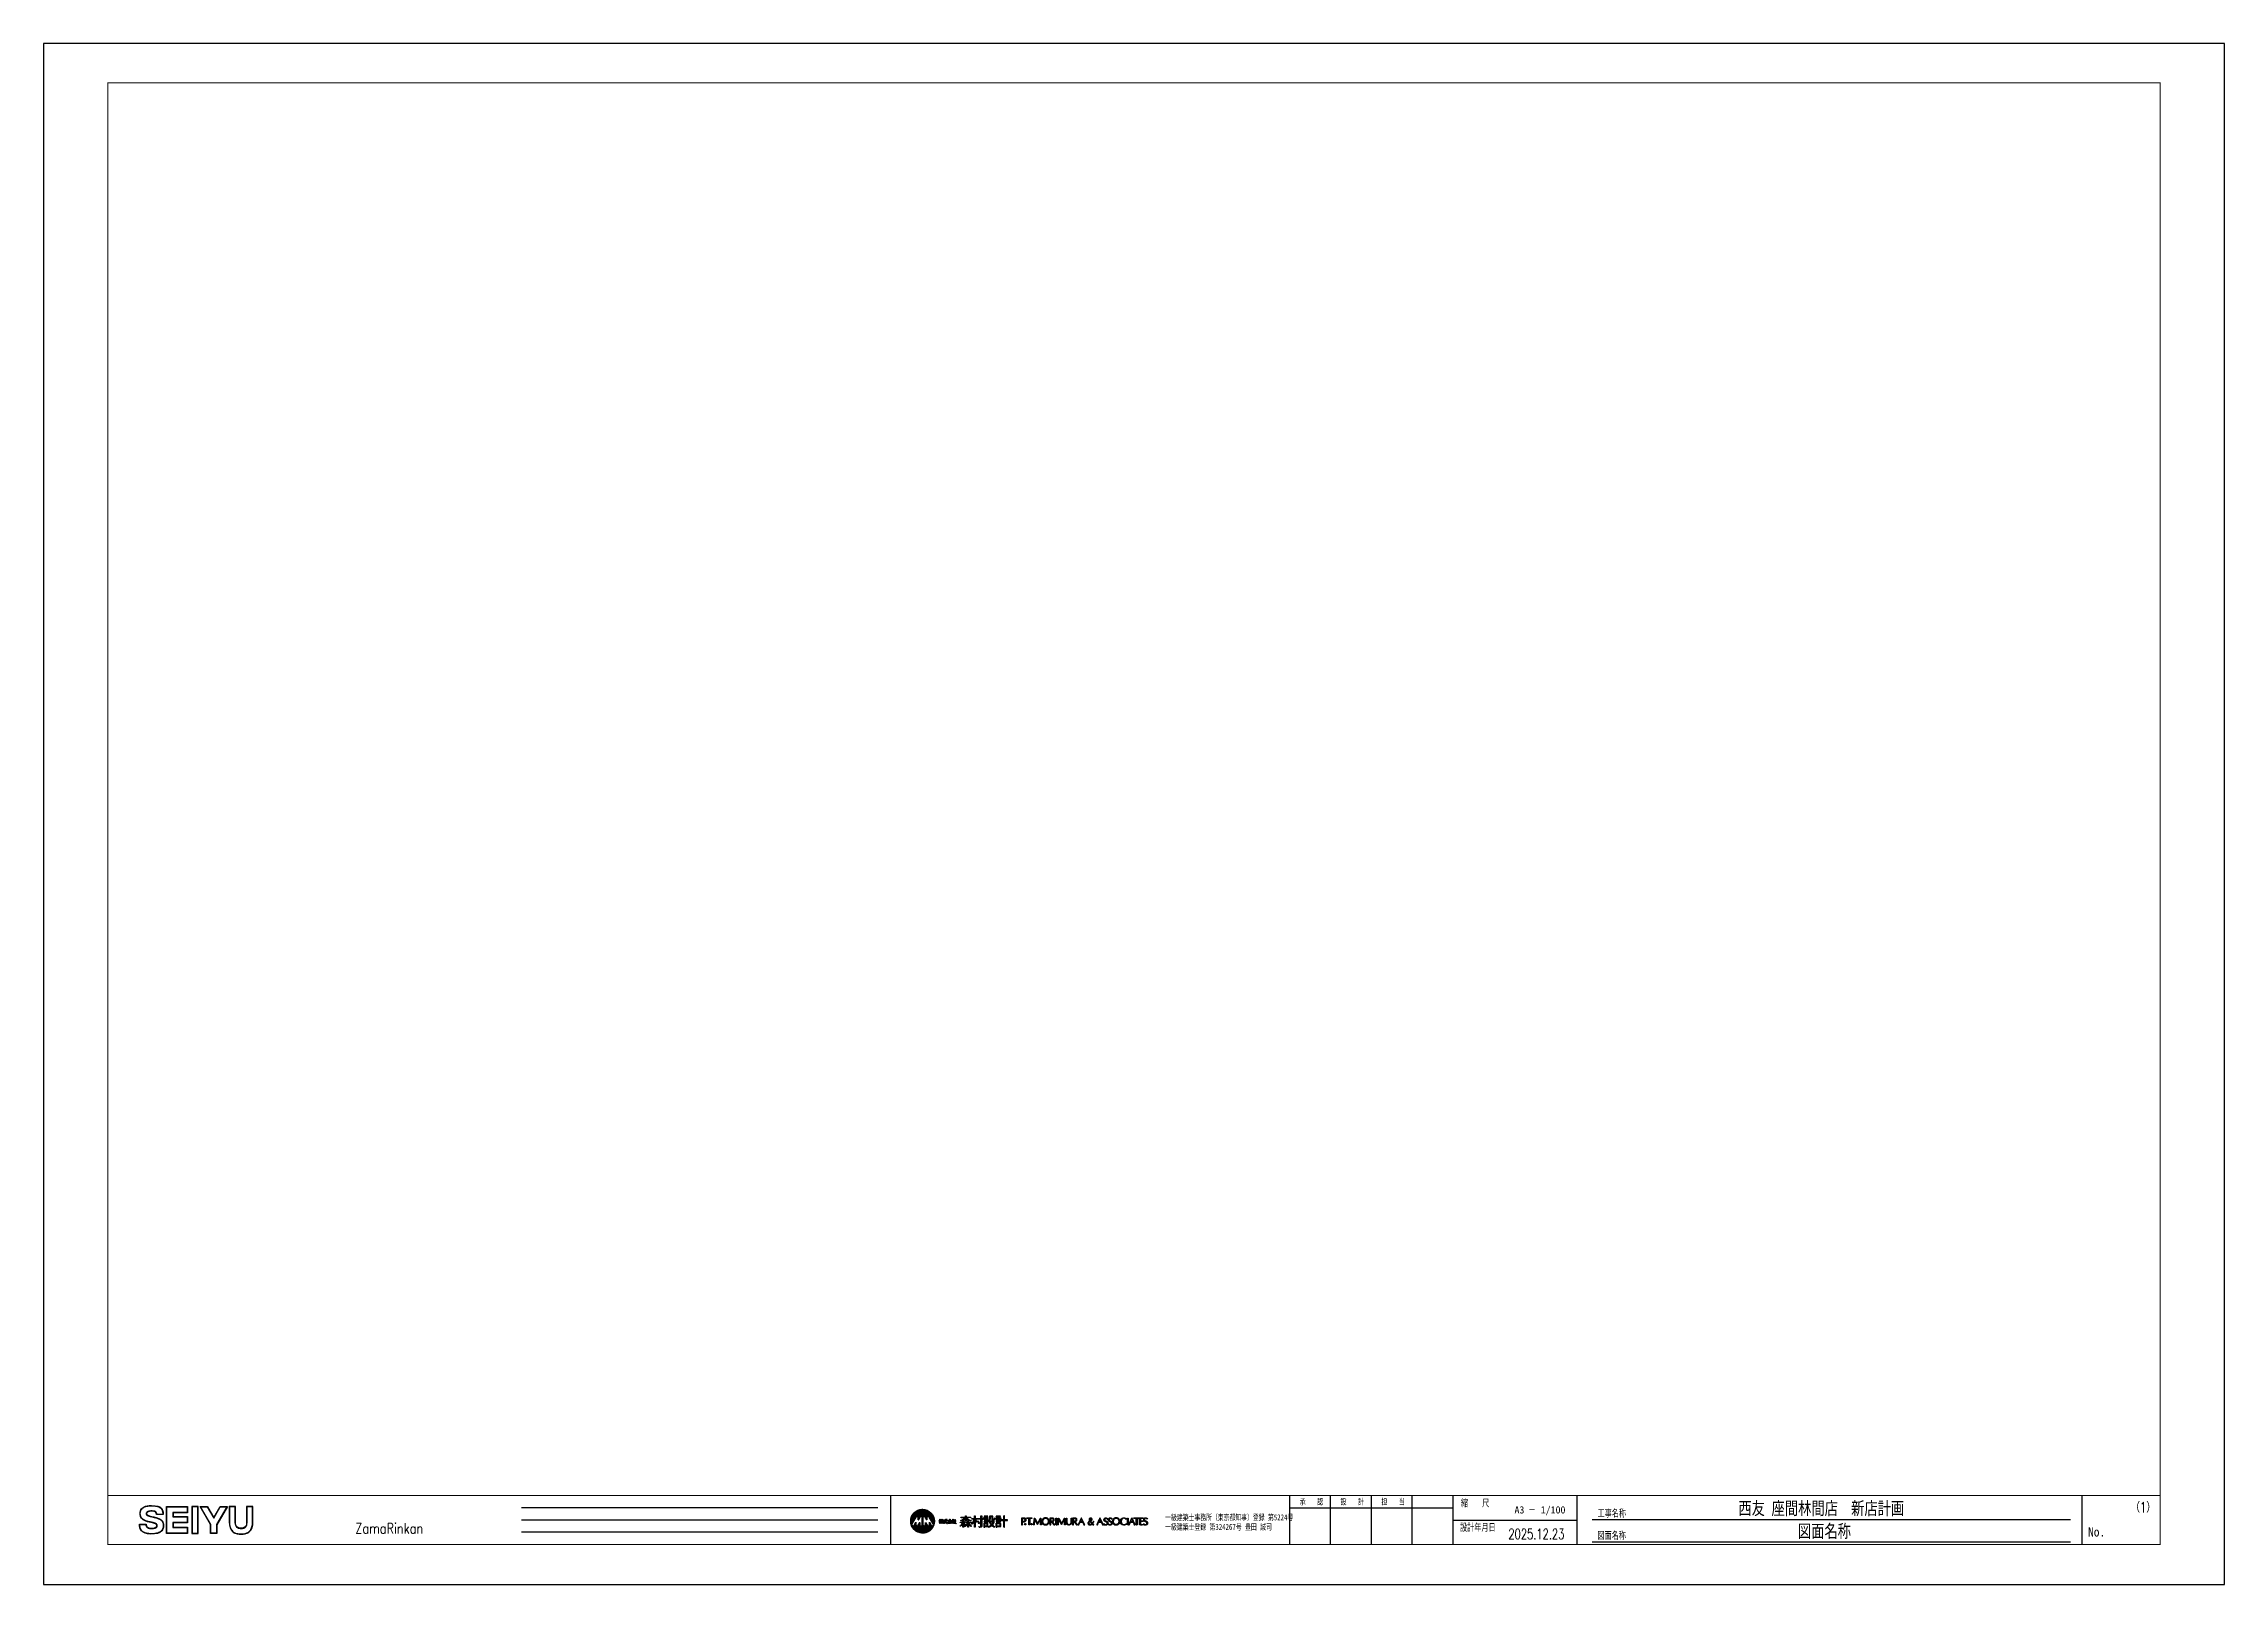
# Model space of a CAD drawing. Header units: millimetres. Extents: x 0 to 841, y 0 to 594.
import ezdxf
from ezdxf.enums import TextEntityAlignment as Align

# ---------------------------------------------------------------- set-up
doc = ezdxf.new("R2010")
doc.units = ezdxf.units.MM
doc.header["$LTSCALE"] = 0.2
doc.layers.get('Defpoints').update_dxf_attribs({"color": 40})
for name, color, linetype in [('A1_図中枠・表題欄', 7, 'Continuous'), ('A1_図面枠', 7, 'Continuous'), ('PTM', 3, 'Continuous'), ('SEIYU', 5, 'Continuous'), ('枠内記述', 3, 'Continuous')]:
    doc.layers.add(name, color=color, linetype=linetype)
doc.styles.get("Standard").update_dxf_attribs({"font": 'simplex.shx', "width": 0.8, "height": 700, "bigfont": 'extfont2.shx'})
doc.styles.add('waku-0$0$Romant.shx', font='romant.shx')
doc.styles.add('ゴシック', font='MS Gothic.ttf', dxfattribs={"height": 4})
pattern_1 = [(45, (-113511.009, -7803.43), (-2.49451559, 2.49451559), [])]

msp = doc.modelspace()

# ---------------------------------------------------------------- texts
at = {"layer": 'Defpoints', "color": 251, "linetype": 'ByBlock', "lineweight": -2, "style": 'ゴシック'}
msp.add_text('1/100', height=2.8, dxfattribs=at).set_placement((577.36, 27.33))
at = {"layer": 'Defpoints', "width": 0.7}
msp.add_text('（1）', height=4, dxfattribs=at).set_placement((809.68, 29.72), align=Align.MIDDLE_CENTER)
at = {"layer": 'Defpoints', "color": 251, "linetype": 'ByBlock', "lineweight": -2, "style": 'ゴシック', "width": 0.75}
msp.add_text('図面名称', height=5, dxfattribs=at).set_placement((686.76, 20.55), align=Align.MIDDLE_CENTER)
at = {"layer": '枠内記述', "linetype": 'ByBlock', "lineweight": -2, "style": 'ゴシック'}
for s, height, width, p in [('一級建築士事務所（東京都知事）登録 第5224号', 2.3, 0.7, (432.53, 24.69)), ('承\u3000\u3000認', 2.3, 0.7, (484.42, 30.7)), ('設\u3000\u3000計', 2.3, 0.7, (500.16, 30.7)), ('担\u3000\u3000当', 2.3, 0.7, (515.9, 30.7)), ('縮\u3000\u3000尺', 2.8, 0.7, (546.54, 30)), ('一級建築士登録 第324267号 豊田 誠司', 2.3, 0.7, (432.53, 20.99)), ('設計年月日', 2.8, 0.7, (546.25, 20.59)), ('No.', 3.6, 0.9, (788.43, 18.44))]:
    msp.add_text(s, height=height, dxfattribs=dict(at, width=width)).set_placement(p)
msp.add_text('A3', height=2.8, dxfattribs=at).set_placement((567.24, 27.33))
at = {"layer": '枠内記述', "linetype": 'ByBlock', "lineweight": -2, "style": 'ゴシック', "width": 0.7}
msp.add_text('－', height=2.8, dxfattribs=at).set_placement((574, 28.86), align=Align.MIDDLE_CENTER)
at = {"layer": '枠内記述', "linetype": 'ByBlock', "lineweight": -2, "style": 'ゴシック'}
for s, height, width, p in [('工事名称', 2.8, 0.7, (604.75, 27.56)), ('西友 座間林間店\u3000新店計画', 5, 0.75, (685.56, 29.42)), ('図面名称', 2.8, 0.7, (604.7, 18.98))]:
    msp.add_text(s, height=height, dxfattribs=dict(at, width=width)).set_placement(p, align=Align.MIDDLE)
at = {"layer": '枠内記述', "linetype": 'ByBlock', "lineweight": -2, "style": 'waku-0$0$Romant.shx', "width": 0.8}
msp.add_text('ZamaRinkan', height=4, dxfattribs=at).set_placement((133.29, 19.58), align=Align.CENTER)
at = {"layer": '枠内記述', "width": 0.7}
msp.add_text('2025.12.23', height=4, dxfattribs=at).set_placement((575.68, 19.42), align=Align.MIDDLE_CENTER)

# ---------------------------------------------------------------- blocks, each defined once
blk = doc.blocks.new('block森村-2')
at = {"linetype": 'Continuous'}
h = blk.add_hatch(dxfattribs=at)
h.set_pattern_fill('ANSI31', color=0, scale=1.111111, style=0)
h.set_pattern_definition(pattern_1)
h.paths.add_polyline_path([(8285, 994), (8286, 991), (8287, 988), (8288, 985), (8311, 974), (8311, 980), (8311, 984), (8311, 988), (8310, 991), (8310, 995), (8308, 999), (8307, 1002), (8305, 1006), (8303, 1009), (8301, 1012), (8298, 1015), (8295, 1018), (8292, 1021), (8289, 1023), (8286, 1025), (8283, 1027), (8280, 1028), (8277, 1029), (8274, 1030), (8271, 1031), (8268, 1031), (8266, 1031), (8263, 1032), (8260, 1032), (8257, 1032), (8252, 1032), (8246, 1032), (8242, 1031), (8237, 1030), (8233, 1029), (8229, 1027), (8226, 1026), (8222, 1024), (8219, 1022), (8217, 1020), (8214, 1018), (8211, 1016), (8208, 1012), (8205, 1009), (8202, 1005), (8199, 1001), (8197, 997), (8195, 992), (8193, 988), (8192, 984), (8191, 979), (8190, 975), (8218, 976), (8218, 979), (8218, 982), (8219, 985), (8219, 989), (8221, 994), (8223, 998), (8225, 1002), (8229, 1007), (8233, 1011), (8238, 1015), (8238, 1015), (8239, 1016), (8241, 1016), (8244, 1017), (8247, 1018), (8251, 1018), (8254, 1018), (8259, 1018), (8263, 1016), (8268, 1014), (8272, 1012), (8277, 1008), (8278, 1006), (8280, 1004), (8281, 1002), (8283, 999), (8284, 997)])
h = blk.add_hatch(dxfattribs=at)
h.set_pattern_fill('ANSI31', color=0, scale=1.111111, style=0)
h.set_pattern_definition(pattern_1)
h.paths.add_polyline_path([(8203, 921), (8207, 916), (8211, 910), (8211, 910), (8212, 909), (8213, 908), (8213, 907), (8258, 912), (8259, 912), (8260, 913), (8261, 914), (8261, 914), (8262, 915), (8271, 920), (8278, 925), (8285, 930), (8291, 936), (8296, 941), (8300, 946), (8304, 951), (8307, 957), (8309, 963), (8310, 968), (8311, 974), (8288, 985), (8289, 982), (8289, 979), (8289, 976), (8289, 971), (8288, 965), (8287, 960), (8285, 956), (8283, 951), (8281, 947), (8278, 942), (8276, 938), (8272, 935), (8269, 931), (8266, 928), (8262, 926), (8255, 922), (8251, 920), (8247, 920), (8244, 921), (8240, 924), (8237, 926), (8234, 929), (8232, 933), (8230, 936), (8228, 939), (8227, 941), (8226, 943), (8226, 944), (8224, 948), (8222, 951), (8221, 955), (8220, 959), (8219, 962), (8219, 965), (8218, 968), (8218, 970), (8218, 972), (8218, 973), (8218, 974), (8218, 974), (8218, 975), (8218, 976), (8190, 975), (8190, 970), (8190, 966), (8190, 962), (8190, 958), (8191, 954), (8191, 950), (8192, 946), (8194, 941), (8196, 936), (8198, 931)])
h = blk.add_hatch(dxfattribs=at)
h.set_pattern_fill('ANSI31', color=0, scale=1.111111, style=0)
h.set_pattern_definition(pattern_1)
h.paths.add_polyline_path([(8141, 820), (8141, 815), (8141, 810), (8141, 805), (8142, 800), (8143, 795), (8144, 790), (8146, 785), (8149, 780), (8151, 775), (8155, 771), (8159, 766), (8163, 762), (8167, 759), (8172, 756), (8176, 753), (8181, 751), (8186, 749), (8190, 747), (8195, 746), (8200, 745), (8205, 744), (8210, 744), (8215, 744), (8220, 744), (8228, 744), (8235, 744), (8243, 745), (8250, 747), (8257, 748), (8265, 751), (8272, 754), (8279, 757), (8286, 761), (8293, 765), (8300, 770), (8306, 776), (8307, 777), (8309, 779), (8312, 780), (8316, 780), (8318, 779), (8320, 778), (8322, 776), (8343, 751), (8388, 751), (8342, 801), (8340, 803), (8339, 806), (8340, 808), (8328, 822), (8326, 822), (8324, 823), (8322, 824), (8320, 825), (8318, 827), (8316, 829), (8315, 830), (8307, 839), (8300, 848), (8293, 856), (8286, 865), (8280, 872), (8275, 879), (8270, 885), (8266, 890), (8263, 894), (8261, 897), (8259, 900), (8258, 902), (8256, 906), (8257, 909), (8258, 912), (8213, 907), (8214, 905), (8213, 902), (8212, 900), (8210, 899), (8207, 897), (8202, 894), (8195, 891), (8188, 887), (8180, 882), (8173, 877), (8167, 871), (8160, 865), (8154, 857), (8149, 849), (8145, 841), (8143, 831)])
h.paths.add_polyline_path([(8176, 826), (8176, 832), (8176, 837), (8177, 843), (8178, 850), (8180, 856), (8183, 862), (8185, 865), (8187, 868), (8189, 870), (8191, 872), (8193, 875), (8196, 877), (8198, 879), (8201, 881), (8204, 882), (8206, 884), (8208, 885), (8211, 887), (8212, 888), (8215, 889), (8218, 890), (8220, 890), (8222, 891), (8225, 890), (8227, 890), (8229, 889), (8231, 887), (8300, 800), (8301, 798), (8301, 795), (8300, 793), (8299, 791), (8294, 785), (8288, 780), (8283, 775), (8277, 771), (8271, 768), (8265, 766), (8259, 764), (8252, 763), (8246, 763), (8239, 763), (8233, 764), (8226, 765), (8221, 766), (8217, 767), (8213, 769), (8209, 772), (8205, 774), (8201, 777), (8198, 780), (8194, 784), (8191, 787), (8188, 791), (8186, 795), (8183, 799), (8182, 802), (8180, 806), (8178, 811), (8177, 815), (8176, 820)], flags=16)
h = blk.add_hatch(dxfattribs=at)
h.set_pattern_fill('ANSI31', color=0, scale=1.111111, style=0)
h.set_pattern_definition(pattern_1)
h.paths.add_polyline_path([(8352, 848), (8349, 844), (8346, 840), (8344, 836), (8341, 833), (8339, 830), (8338, 828), (8336, 827), (8335, 826), (8335, 825), (8333, 823), (8331, 822), (8328, 822), (8340, 808), (8340, 809), (8340, 810), (8341, 811), (8341, 812), (8342, 812), (8342, 813), (8342, 813), (8342, 813), (8344, 815), (8346, 818), (8349, 822), (8352, 827), (8356, 833), (8360, 839), (8365, 847), (8371, 855), (8376, 865), (8382, 875), (8388, 885), (8377, 897), (8360, 864), (8358, 858), (8355, 853)])
at = {"color": 0, "linetype": 'Continuous'}
for p, q in [((682, 887), (1195, 1400)), ((682, 892), (1190, 1400)), ((682, 897), (1185, 1400)), ((682, 902), (1180, 1400)), ((682, 907), (1175, 1400)), ((682, 912), (1170, 1400)), ((683, 882), (1200, 1400)), ((683, 917), (1165, 1400)), ((683, 922), (1160, 1400)), ((683, 868), (1214, 1399)), ((683, 873), (1210, 1399)), ((683, 877), (1205, 1399)), ((683, 927), (1155, 1399)), ((683, 933), (1149, 1399)), ((684, 863), (1219, 1399)), ((684, 938), (1144, 1399)), ((684, 854), (1228, 1398)), ((684, 859), (1224, 1398)), ((684, 944), (1139, 1398)), ((685, 949), (1133, 1398)), ((685, 955), (1128, 1397)), ((685, 849), (907, 1071)), ((685, 845), (898, 1058)), ((686, 960), (1122, 1396)), ((686, 840), (890, 1045)), ((686, 836), (882, 1032)), ((687, 966), (1116, 1396)), ((687, 972), (1110, 1395)), ((687, 832), (875, 1019)), ((688, 978), (1105, 1394)), ((688, 827), (867, 1006)), ((688, 823), (859, 993)), ((689, 984), (1099, 1393)), ((689, 819), (851, 981)), ((690, 990), (1093, 1392)), ((690, 814), (843, 968)), ((690, 810), (835, 955)), ((691, 806), (827, 942)), ((691, 996), (1086, 1391)), ((692, 802), (819, 929)), ((693, 1002), (1080, 1389)), ((694, 1008), (1074, 1388)), ((696, 1015), (1067, 1387)), ((697, 1021), (1061, 1385)), ((699, 1028), (1054, 1383)), ((701, 1035), (1047, 1381)), ((703, 1042), (1040, 1379)), ((705, 1049), (1033, 1377)), ((707, 1057), (1026, 1375)), ((710, 1064), (1018, 1372)), ((713, 1072), (1010, 1370)), ((716, 1080), (1002, 1367)), ((719, 1088), (994, 1363)), ((723, 1097), (986, 1360)), ((726, 1106), (977, 1356)), ((731, 1115), (967, 1351)), ((905, 1069), (732, 786)), ((736, 1125), (958, 1347)), ((741, 1135), (947, 1341)), ((747, 1146), (936, 1335)), ((754, 1158), (924, 1328)), ((762, 1171), (911, 1320)), ((773, 1187), (896, 1310)), ((786, 1205), (877, 1296)), ((812, 1236), (846, 1270)), ((908, 1074), (905, 1069)), ((912, 1078), (908, 1074)), ((916, 1082), (912, 1078)), ((921, 1085), (916, 1082)), ((920, 1085), (1233, 1397)), ((926, 1088), (921, 1085)), ((931, 1090), (926, 1088)), ((931, 1091), (1237, 1397)), ((936, 1092), (931, 1090)), ((942, 1093), (936, 1092)), ((938, 1093), (1242, 1396)), ((947, 1094), (942, 1093)), ((944, 1094), (1246, 1396)), ((953, 1094), (947, 1094)), ((949, 1094), (1251, 1395)), ((959, 1093), (953, 1094)), ((954, 1094), (1255, 1395)), ((959, 1093), (1259, 1394)), ((964, 1092), (959, 1093)), ((963, 1092), (1264, 1393)), ((970, 1090), (964, 1092)), ((967, 1091), (1268, 1393)), ((970, 1090), (1272, 1392)), ((975, 1088), (970, 1090)), ((974, 1088), (1276, 1391)), ((980, 1085), (975, 1088)), ((977, 1087), (1281, 1390)), ((980, 1085), (1285, 1389)), ((984, 1081), (980, 1085)), ((983, 1083), (1289, 1389)), ((989, 1077), (984, 1081)), ((986, 1080), (1293, 1388)), ((988, 1078), (1297, 1387)), ((992, 1073), (989, 1077)), ((990, 1075), (1301, 1386)), ((995, 1069), (992, 1073)), ((993, 1072), (1305, 1385)), ((995, 1069), (1309, 1384)), ((998, 1064), (995, 1069)), ((996, 1066), (1313, 1383)), ((998, 1063), (1317, 1382)), ((1000, 1058), (998, 1064)), ((1000, 1059), (1321, 1380)), ((1002, 1053), (1000, 1058)), ((1001, 1056), (1324, 1379)), ((1002, 1052), (1328, 1378)), ((1002, 1047), (1332, 1377)), ((1003, 1047), (1002, 1053)), ((1003, 1043), (1336, 1376)), ((1003, 1038), (1340, 1375)), ((1003, 1033), (1343, 1373)), ((1003, 1028), (1347, 1372)), ((1003, 1023), (1351, 1371)), ((1003, 1018), (1354, 1369)), ((1003, 1013), (1358, 1368)), ((1003, 1008), (1362, 1367)), ((1003, 1003), (1365, 1365)), ((1073, 1068), (1003, 951)), ((1003, 998), (1072, 1067)), ((1003, 993), (1065, 1055)), ((1003, 1041), (1003, 1047)), ((1003, 988), (1057, 1042)), ((1003, 951), (1003, 1041)), ((1003, 983), (1050, 1030)), ((1003, 978), (1042, 1017)), ((1003, 973), (1035, 1005)), ((1003, 968), (1028, 993)), ((1003, 963), (1020, 980)), ((1003, 958), (1013, 968)), ((1003, 953), (1005, 955)), ((1076, 1073), (1073, 1068)), ((1080, 1078), (1076, 1073)), ((1084, 1082), (1080, 1078)), ((1089, 1085), (1084, 1082)), ((1093, 1088), (1089, 1085)), ((1092, 1087), (1369, 1364)), ((1099, 1090), (1093, 1088)), ((1104, 1092), (1099, 1090)), ((1101, 1091), (1372, 1362)), ((1109, 1093), (1104, 1092)), ((1108, 1093), (1376, 1361)), ((1115, 1094), (1109, 1093)), ((1114, 1094), (1379, 1359)), ((1121, 1094), (1115, 1094)), ((1119, 1094), (1383, 1358)), ((1127, 1094), (1121, 1094)), ((1124, 1094), (1386, 1356)), ((1132, 1092), (1127, 1094)), ((1128, 1093), (1390, 1355)), ((1132, 1092), (1393, 1353)), ((1138, 1090), (1132, 1092)), ((1136, 1091), (1397, 1352)), ((1143, 1088), (1138, 1090)), ((1140, 1090), (1400, 1350)), ((1143, 1088), (1403, 1348)), ((1148, 1085), (1143, 1088)), ((1146, 1086), (1407, 1347)), ((1153, 1082), (1148, 1085)), ((1149, 1084), (1410, 1345)), ((1152, 1082), (1413, 1343)), ((1157, 1078), (1153, 1082)), ((1155, 1080), (1417, 1342)), ((1157, 1077), (1420, 1340)), ((1160, 1073), (1157, 1078)), ((1159, 1074), (1423, 1338)), ((1163, 1069), (1160, 1073)), ((1161, 1072), (1426, 1336)), ((1163, 1069), (1429, 1335)), ((1166, 1064), (1163, 1069)), ((1165, 1065), (1433, 1333)), ((1168, 1058), (1166, 1064)), ((1167, 1062), (1436, 1331)), ((1168, 1058), (1439, 1329)), ((1170, 1053), (1168, 1058)), ((1169, 1055), (1442, 1327)), ((1170, 1050), (1445, 1325)), ((1171, 1047), (1170, 1053)), ((1171, 1046), (1448, 1323)), ((1171, 1041), (1451, 1321)), ((1171, 1036), (1198, 1064)), ((1171, 1031), (1195, 1056)), ((1171, 1026), (1194, 1049)), ((1171, 1041), (1171, 1047)), ((1171, 1021), (1194, 1044)), ((1171, 759), (1171, 1041)), ((1171, 1016), (1193, 1039)), ((1171, 1011), (1193, 1034)), ((1171, 1006), (1193, 1029)), ((1171, 1001), (1193, 1024)), ((1171, 996), (1193, 1019)), ((1171, 991), (1193, 1014)), ((1171, 986), (1193, 1009)), ((1171, 981), (1193, 1004)), ((1171, 976), (1193, 999)), ((1171, 971), (1193, 994)), ((1171, 967), (1193, 989)), ((1171, 962), (1193, 984)), ((1171, 957), (1193, 979)), ((1171, 952), (1193, 974)), ((1171, 947), (1193, 969)), ((1171, 942), (1193, 964)), ((1171, 937), (1193, 959)), ((1171, 932), (1193, 954)), ((1171, 927), (1193, 949)), ((1171, 922), (1193, 944)), ((1171, 917), (1193, 939)), ((1171, 912), (1193, 934)), ((1171, 907), (1193, 929)), ((1171, 902), (1193, 924)), ((1171, 897), (1193, 919)), ((1194, 1047), (1193, 1041)), ((1193, 1041), (1193, 759)), ((1195, 1053), (1194, 1047)), ((1196, 1058), (1195, 1053)), ((1198, 1064), (1196, 1058)), ((1201, 1069), (1198, 1064)), ((1204, 1073), (1201, 1069)), ((1208, 1078), (1204, 1073)), ((1212, 1082), (1208, 1078)), ((1216, 1085), (1212, 1082)), ((1221, 1088), (1216, 1085)), ((1227, 1090), (1221, 1088)), ((1224, 1089), (1454, 1320)), ((1232, 1092), (1227, 1090)), ((1232, 1092), (1457, 1318)), ((1238, 1094), (1232, 1092)), ((1238, 1094), (1460, 1316)), ((1244, 1094), (1238, 1094)), ((1244, 1094), (1463, 1314)), ((1249, 1094), (1244, 1094)), ((1249, 1094), (1466, 1312)), ((1255, 1093), (1249, 1094)), ((1253, 1094), (1469, 1309)), ((1261, 1092), (1255, 1093)), ((1258, 1093), (1472, 1307)), ((1261, 1092), (1475, 1305)), ((1266, 1090), (1261, 1092)), ((1265, 1091), (1478, 1303)), ((1271, 1088), (1266, 1090)), ((1269, 1089), (1481, 1301)), ((1276, 1085), (1271, 1088)), ((1272, 1087), (1484, 1299)), ((1275, 1086), (1486, 1297)), ((1280, 1082), (1276, 1085)), ((1278, 1083), (1489, 1295)), ((1285, 1078), (1280, 1082)), ((1281, 1081), (1492, 1292)), ((1283, 1079), (1495, 1290)), ((1288, 1073), (1285, 1078)), ((1286, 1076), (1498, 1288)), ((1288, 1074), (1500, 1286)), ((1292, 1068), (1288, 1073)), ((1290, 1071), (1503, 1284)), ((1292, 1068), (1506, 1281)), ((1362, 951), (1292, 1068)), ((1294, 1064), (1508, 1279)), ((1296, 1061), (1511, 1277)), ((1298, 1058), (1514, 1274)), ((1300, 1055), (1516, 1272)), ((1301, 1052), (1519, 1270)), ((1303, 1049), (1522, 1267)), ((1305, 1046), (1524, 1265)), ((1307, 1043), (1527, 1262)), ((1309, 1039), (1529, 1260)), ((1311, 1036), (1532, 1257)), ((1313, 1033), (1534, 1255)), ((1314, 1030), (1537, 1252)), ((1316, 1027), (1539, 1250)), ((1318, 1024), (1542, 1247)), ((1320, 1021), (1372, 1073)), ((1322, 1018), (1366, 1061)), ((1324, 1014), (1363, 1054)), ((1326, 1011), (1362, 1048)), ((1328, 1008), (1362, 1042)), ((1329, 1005), (1362, 1037)), ((1331, 1002), (1362, 1032)), ((1333, 999), (1362, 1027)), ((1335, 996), (1362, 1022)), ((1337, 993), (1362, 1017)), ((1339, 990), (1362, 1012)), ((1341, 986), (1362, 1007)), ((1342, 983), (1362, 1002)), ((1344, 980), (1362, 997)), ((1346, 977), (1362, 992)), ((1348, 974), (1362, 987)), ((1350, 971), (1362, 982)), ((1352, 968), (1362, 977)), ((1354, 965), (1362, 972)), ((1356, 961), (1362, 967)), ((1357, 958), (1362, 962)), ((1359, 955), (1362, 957)), ((1361, 952), (1362, 952)), ((1363, 1053), (1362, 1047)), ((1362, 1047), (1362, 1041)), ((1362, 1041), (1362, 951)), ((1364, 1058), (1363, 1053)), ((1367, 1064), (1364, 1058)), ((1369, 1069), (1367, 1064)), ((1372, 1073), (1369, 1069)), ((1376, 1077), (1372, 1073)), ((1380, 1081), (1376, 1077)), ((1384, 1085), (1380, 1081)), ((1383, 1084), (1544, 1245)), ((1389, 1088), (1384, 1085)), ((1395, 1090), (1389, 1088)), ((1395, 1090), (1547, 1242)), ((1400, 1092), (1395, 1090)), ((1406, 1093), (1400, 1092)), ((1402, 1093), (1549, 1240)), ((1412, 1094), (1406, 1093)), ((1408, 1094), (1551, 1237)), ((1417, 1094), (1412, 1094)), ((1413, 1094), (1554, 1235)), ((1423, 1093), (1417, 1094)), ((1418, 1094), (1556, 1232)), ((1423, 1093), (1559, 1229)), ((1428, 1092), (1423, 1093)), ((1427, 1093), (1561, 1227)), ((1434, 1090), (1428, 1092)), ((1431, 1091), (1563, 1224)), ((1434, 1090), (1565, 1221)), ((1439, 1088), (1434, 1090)), ((1438, 1089), (1568, 1218)), ((1444, 1085), (1439, 1088)), ((1441, 1087), (1570, 1216)), ((1444, 1085), (1572, 1213)), ((1448, 1082), (1444, 1085)), ((1447, 1083), (1574, 1210)), ((1452, 1078), (1448, 1082)), ((1450, 1081), (1577, 1207)), ((1452, 1078), (1579, 1205)), ((1456, 1074), (1452, 1078)), ((1455, 1075), (1581, 1202)), ((1459, 1069), (1456, 1074)), ((1457, 1073), (1583, 1199)), ((1459, 1070), (1585, 1196)), ((1632, 786), (1459, 1069)), ((1461, 1067), (1587, 1193)), ((1463, 1064), (1589, 1190)), ((1465, 1060), (1591, 1187)), ((1467, 1057), (1593, 1184)), ((1468, 1054), (1596, 1181)), ((1470, 1051), (1598, 1178)), ((1472, 1048), (1600, 1175)), ((1474, 1045), (1602, 1172)), ((1476, 1042), (1603, 1169)), ((1478, 1039), (1605, 1166)), ((1480, 1036), (1607, 1163)), ((1482, 1033), (1609, 1160)), ((1484, 1030), (1611, 1157)), ((1485, 1026), (1613, 1154)), ((1487, 1023), (1615, 1151)), ((1489, 1020), (1617, 1148)), ((1491, 1017), (1618, 1144)), ((1493, 1014), (1620, 1141)), ((1495, 1011), (1622, 1138)), ((1497, 1008), (1624, 1135)), ((1499, 1005), (1625, 1131)), ((1501, 1002), (1627, 1128)), ((1503, 999), (1629, 1125)), ((1504, 996), (1630, 1122)), ((1506, 992), (1632, 1118)), ((1508, 989), (1634, 1115)), ((1510, 986), (1635, 1111)), ((1512, 983), (1637, 1108)), ((1514, 980), (1638, 1105)), ((1516, 977), (1640, 1101)), ((1518, 974), (1641, 1098)), ((1520, 971), (1643, 1094)), ((1521, 968), (1644, 1091)), ((1523, 965), (1646, 1087)), ((1525, 961), (1647, 1084)), ((1527, 958), (1649, 1080)), ((1529, 955), (1650, 1076)), ((1531, 952), (1651, 1073)), ((1533, 949), (1653, 1069)), ((1535, 946), (1654, 1065)), ((1537, 943), (1655, 1062)), ((1539, 940), (1657, 1058)), ((1540, 937), (1658, 1054)), ((1542, 934), (1659, 1050)), ((1544, 931), (1660, 1047)), ((1546, 927), (1661, 1043)), ((1548, 924), (1663, 1039)), ((1550, 921), (1664, 1035)), ((1552, 918), (1665, 1031)), ((1554, 915), (1666, 1027)), ((1556, 912), (1667, 1023)), ((1557, 909), (1668, 1019)), ((1559, 906), (1669, 1015)), ((1561, 903), (1670, 1011)), ((1563, 900), (1671, 1007)), ((1565, 897), (1672, 1003)), ((1567, 893), (1672, 999)), ((1569, 890), (1673, 995)), ((1571, 887), (1674, 990)), ((1573, 884), (1675, 986)), ((1575, 881), (1675, 982)), ((1576, 878), (1676, 978)), ((1578, 875), (1677, 973)), ((1580, 872), (1677, 969)), ((1582, 869), (1678, 965)), ((1584, 866), (1679, 960)), ((1586, 862), (1679, 956)), ((1588, 859), (1680, 951)), ((1590, 856), (1680, 947)), ((1592, 853), (1680, 942)), ((1593, 850), (1681, 937)), ((1595, 847), (1681, 933)), ((1597, 844), (1681, 928)), ((1599, 841), (1682, 923)), ((1601, 838), (1682, 919)), ((1882, 934), (1885, 937)), ((1882, 934), (1882, 937)), ((1882, 937), (1910, 937)), ((1910, 934), (1882, 934)), ((1887, 934), (1890, 937)), ((1892, 934), (1895, 937)), ((1897, 934), (1900, 937)), ((1900, 892), (1926, 919)), ((1902, 934), (1905, 937)), ((1903, 900), (1925, 923)), ((1905, 907), (1924, 927)), ((1907, 934), (1910, 937)), ((1907, 914), (1924, 931)), ((1907, 918), (1908, 923)), ((1907, 913), (1907, 918)), ((1908, 920), (1925, 937)), ((1908, 923), (1909, 928)), ((1909, 926), (1924, 941)), ((1909, 928), (1910, 934)), ((1910, 967), (1922, 979)), ((1910, 972), (1917, 979)), ((1910, 977), (1912, 979)), ((1910, 937), (1910, 979)), ((1910, 979), (1924, 979)), ((1910, 962), (1924, 976)), ((1910, 957), (1924, 971)), ((1910, 952), (1924, 966)), ((1910, 947), (1924, 961)), ((1910, 942), (1924, 956)), ((1910, 937), (1924, 951)), ((1910, 932), (1924, 946)), ((1924, 979), (1924, 937)), ((1924, 937), (1945, 937)), ((1924, 934), (1924, 934)), ((1924, 934), (1924, 933)), ((1945, 934), (1924, 934)), ((1924, 933), (1924, 932)), ((1924, 932), (1924, 931)), ((1924, 931), (1924, 929)), ((1924, 929), (1924, 927)), ((1924, 927), (1925, 925)), ((1925, 925), (1925, 922)), ((1925, 922), (1926, 919)), ((1926, 919), (1927, 916)), ((1927, 934), (1930, 937)), ((1932, 934), (1935, 937)), ((1937, 934), (1940, 937)), ((1942, 934), (1945, 937)), ((1945, 937), (1945, 934)), ((1947, 916), (1950, 920)), ((1949, 918), (1948, 917)), ((1950, 918), (1949, 918)), ((1950, 920), (1952, 923)), ((1951, 918), (1950, 918)), ((1951, 919), (1974, 941)), ((1952, 919), (1951, 918)), ((1952, 923), (1954, 925)), ((1954, 920), (1952, 919)), ((1954, 925), (1956, 928)), ((1955, 921), (1954, 920)), ((1958, 923), (1955, 921)), ((1956, 929), (1978, 951)), ((1956, 928), (1958, 931)), ((1958, 931), (1960, 934)), ((1960, 925), (1958, 923)), ((1960, 934), (1961, 937)), ((1964, 928), (1960, 925)), ((1961, 937), (1963, 942)), ((1962, 940), (1981, 959)), ((1963, 942), (1965, 947)), ((1967, 932), (1964, 928)), ((1965, 947), (1968, 953)), ((1966, 948), (1982, 964)), ((1971, 937), (1967, 932)), ((1968, 953), (1970, 960)), ((1969, 956), (1978, 966)), ((1970, 960), (1973, 968)), ((1971, 964), (1975, 967)), ((1997, 937), (1971, 937)), ((1973, 968), (1983, 964)), ((1975, 943), (1973, 940)), ((1973, 940), (1997, 940)), ((1974, 937), (1978, 940)), ((1976, 945), (1975, 943)), ((1977, 948), (1976, 945)), ((1978, 950), (1977, 948)), ((1979, 952), (1978, 950)), ((1980, 955), (1979, 953)), ((1979, 953), (1979, 952)), ((1979, 937), (1983, 940)), ((1981, 957), (1980, 955)), ((1982, 960), (1981, 958)), ((1981, 958), (1981, 957)), ((1983, 962), (1982, 960)), ((1983, 964), (1983, 962)), ((1984, 937), (1988, 940)), ((1989, 937), (1993, 940)), ((1994, 937), (2010, 953)), ((1997, 969), (2008, 980)), ((1997, 974), (2003, 980)), ((1997, 979), (1998, 980)), ((1997, 940), (1997, 980)), ((1997, 980), (2010, 980)), ((1997, 964), (2010, 977)), ((1997, 959), (2010, 972)), ((1997, 954), (2010, 967)), ((1997, 949), (2010, 963)), ((1997, 944), (2010, 958)), ((1997, 934), (2010, 948)), ((1997, 929), (2010, 943)), ((1997, 924), (2012, 940)), ((1997, 892), (1997, 937)), ((1997, 919), (2010, 933)), ((1997, 914), (2010, 928)), ((1997, 909), (2010, 923)), ((1997, 904), (2010, 918)), ((2010, 980), (2010, 940)), ((2010, 940), (2045, 940)), ((2045, 937), (2010, 937)), ((2010, 937), (2010, 892)), ((2014, 937), (2017, 940)), ((2019, 937), (2022, 940)), ((2024, 937), (2027, 940)), ((2029, 937), (2032, 940)), ((2034, 937), (2037, 940)), ((2039, 937), (2042, 940)), ((2044, 937), (2045, 937)), ((2045, 940), (2045, 937)), ((2068, 939), (2068, 936)), ((2156, 939), (2068, 939)), ((2068, 936), (2156, 936)), ((2069, 936), (2072, 939)), ((2074, 936), (2077, 939)), ((2079, 936), (2082, 939)), ((2084, 936), (2087, 939)), ((2089, 936), (2092, 939)), ((2094, 936), (2097, 939)), ((2099, 936), (2102, 939)), ((2104, 936), (2107, 939)), ((2109, 936), (2112, 939)), ((2114, 936), (2117, 939)), ((2119, 936), (2122, 939)), ((2124, 936), (2127, 939)), ((2129, 936), (2132, 939)), ((2134, 936), (2137, 939)), ((2139, 936), (2142, 939)), ((2144, 936), (2147, 939)), ((2149, 936), (2152, 939)), ((2154, 936), (2170, 952)), ((2156, 969), (2166, 979)), ((2156, 974), (2161, 979)), ((2156, 978), (2156, 979)), ((2156, 979), (2156, 975)), ((2170, 979), (2156, 979)), ((2156, 964), (2170, 977)), ((2156, 975), (2156, 972)), ((2156, 959), (2170, 972)), ((2156, 972), (2156, 968)), ((2156, 968), (2156, 965)), ((2156, 954), (2170, 967)), ((2156, 965), (2156, 962)), ((2156, 949), (2170, 962)), ((2156, 962), (2156, 958)), ((2156, 958), (2156, 955)), ((2156, 944), (2170, 957)), ((2156, 955), (2156, 952)), ((2156, 952), (2156, 949)), ((2156, 949), (2156, 946)), ((2156, 946), (2156, 943)), ((2156, 943), (2156, 939)), ((2156, 936), (2157, 930)), ((2157, 934), (2170, 947)), ((2157, 930), (2170, 942)), ((2157, 925), (2172, 939)), ((2157, 930), (2157, 924)), ((2157, 924), (2158, 919)), ((2158, 920), (2170, 933)), ((2158, 916), (2170, 928)), ((2158, 911), (2171, 923)), ((2158, 919), (2158, 913)), ((2159, 907), (2171, 919)), ((2170, 975), (2170, 979)), ((2170, 972), (2170, 975)), ((2170, 968), (2170, 972)), ((2170, 965), (2170, 968)), ((2170, 962), (2170, 965)), ((2170, 958), (2170, 962)), ((2170, 955), (2170, 958)), ((2170, 952), (2170, 955)), ((2170, 949), (2170, 952)), ((2170, 946), (2170, 949)), ((2170, 943), (2170, 946)), ((2170, 939), (2170, 943)), ((2234, 939), (2170, 939)), ((2170, 936), (2234, 936)), ((2170, 927), (2170, 936)), ((2171, 919), (2170, 927)), ((2172, 911), (2171, 919)), ((2174, 936), (2177, 939)), ((2179, 936), (2182, 939)), ((2184, 936), (2187, 939)), ((2189, 936), (2192, 939)), ((2194, 936), (2197, 939)), ((2200, 975), (2197, 972)), ((2197, 972), (2199, 970)), ((2198, 971), (2201, 974)), ((2199, 970), (2200, 968)), ((2199, 936), (2202, 939)), ((2202, 973), (2200, 975)), ((2200, 968), (2204, 971)), ((2200, 968), (2202, 965)), ((2204, 971), (2202, 973)), ((2202, 965), (2207, 969)), ((2202, 965), (2203, 963)), ((2203, 963), (2205, 961)), ((2206, 970), (2204, 971)), ((2204, 962), (2209, 967)), ((2204, 936), (2207, 939)), ((2205, 961), (2206, 958)), ((2208, 968), (2206, 970)), ((2206, 958), (2212, 965)), ((2206, 958), (2207, 956)), ((2207, 955), (2214, 962)), ((2207, 956), (2208, 954)), ((2210, 966), (2208, 968)), ((2208, 954), (2209, 951)), ((2209, 952), (2217, 960)), ((2209, 951), (2210, 949)), ((2209, 936), (2212, 939)), ((2212, 965), (2210, 966)), ((2210, 948), (2219, 957)), ((2210, 949), (2211, 947)), ((2211, 947), (2212, 945)), ((2214, 963), (2212, 965)), ((2212, 945), (2222, 954)), ((2215, 961), (2214, 963)), ((2214, 936), (2217, 939)), ((2217, 960), (2215, 961)), ((2219, 958), (2217, 960)), ((2220, 956), (2219, 958)), ((2219, 952), (2221, 954)), ((2219, 936), (2222, 939)), ((2222, 954), (2220, 956)), ((2224, 936), (2227, 939)), ((2229, 936), (2232, 939)), ((2234, 936), (2234, 939)), ((2246, 913), (2261, 922)), ((2249, 912), (2257, 920)), ((2255, 913), (2269, 927)), ((2261, 922), (2274, 930)), ((2265, 918), (2263, 917)), ((2265, 918), (2285, 938)), ((2267, 919), (2265, 918)), ((2268, 920), (2267, 919)), ((2269, 920), (2268, 920)), ((2270, 921), (2269, 920)), ((2276, 924), (2270, 921)), ((2274, 930), (2285, 938)), ((2281, 927), (2276, 924)), ((2277, 925), (2331, 979)), ((2286, 931), (2281, 927)), ((2285, 938), (2295, 946)), ((2291, 933), (2286, 931)), ((2287, 915), (2289, 917)), ((2287, 917), (2374, 917)), ((2287, 914), (2287, 917)), ((2290, 933), (2336, 979)), ((2295, 936), (2291, 933)), ((2291, 914), (2294, 917)), ((2295, 946), (2303, 953)), ((2299, 939), (2295, 936)), ((2296, 914), (2299, 917)), ((2303, 942), (2299, 939)), ((2301, 914), (2304, 917)), ((2303, 953), (2310, 959)), ((2307, 946), (2303, 942)), ((2306, 914), (2309, 917)), ((2312, 949), (2307, 946)), ((2309, 947), (2339, 977)), ((2310, 959), (2315, 965)), ((2311, 914), (2314, 917)), ((2316, 954), (2312, 949)), ((2315, 965), (2320, 970)), ((2322, 958), (2316, 954)), ((2316, 914), (2319, 917)), ((2320, 970), (2323, 974)), ((2321, 914), (2324, 917)), ((2328, 964), (2322, 958)), ((2323, 974), (2325, 977)), ((2325, 977), (2326, 979)), ((2326, 979), (2327, 979)), ((2326, 914), (2329, 917)), ((2327, 979), (2339, 979)), ((2331, 967), (2328, 964)), ((2334, 964), (2331, 967)), ((2331, 914), (2334, 917)), ((2332, 965), (2341, 974)), ((2337, 960), (2334, 964)), ((2335, 963), (2343, 971)), ((2336, 914), (2339, 917)), ((2337, 960), (2346, 969)), ((2340, 956), (2337, 960)), ((2339, 979), (2339, 978)), ((2339, 978), (2340, 976)), ((2339, 957), (2348, 966)), ((2340, 976), (2342, 974)), ((2344, 952), (2340, 956)), ((2341, 955), (2350, 963)), ((2341, 914), (2344, 917)), ((2342, 974), (2344, 970)), ((2344, 970), (2348, 966)), ((2344, 952), (2352, 960)), ((2347, 948), (2344, 952)), ((2346, 949), (2354, 957)), ((2346, 914), (2349, 917)), ((2350, 945), (2347, 948)), ((2348, 966), (2351, 961)), ((2349, 947), (2356, 954)), ((2354, 941), (2350, 945)), ((2351, 961), (2355, 956)), ((2351, 944), (2359, 952)), ((2351, 914), (2354, 917)), ((2353, 942), (2361, 949)), ((2358, 937), (2354, 941)), ((2355, 956), (2359, 952)), ((2356, 939), (2363, 946)), ((2356, 914), (2359, 917)), ((2362, 934), (2358, 937)), ((2359, 952), (2362, 947)), ((2359, 937), (2366, 944)), ((2361, 934), (2368, 941)), ((2361, 914), (2364, 917)), ((2362, 947), (2366, 943)), ((2367, 930), (2362, 934)), ((2364, 932), (2370, 939)), ((2366, 943), (2370, 939)), ((2366, 914), (2369, 917)), ((2367, 930), (2373, 936)), ((2371, 927), (2367, 930)), ((2370, 939), (2373, 937)), ((2370, 928), (2376, 934)), ((2377, 923), (2371, 927)), ((2373, 937), (2376, 934)), ((2373, 926), (2379, 932)), ((2374, 917), (2374, 914)), ((2376, 934), (2380, 931)), ((2376, 924), (2382, 930)), ((2378, 922), (2377, 923)), ((2377, 923), (2377, 923)), ((2379, 921), (2378, 922)), ((2379, 922), (2384, 928)), ((2381, 920), (2379, 921)), ((2380, 931), (2383, 928)), ((2383, 919), (2381, 920)), ((2382, 920), (2387, 926)), ((2383, 928), (2387, 926)), ((2386, 918), (2383, 919)), ((2385, 918), (2390, 924)), ((2390, 916), (2386, 918)), ((2387, 926), (2390, 924)), ((2388, 917), (2393, 922)), ((2390, 924), (2394, 921)), ((2392, 915), (2397, 920)), ((2394, 921), (2397, 919)), ((2395, 914), (2400, 918)), ((2397, 919), (2401, 917)), ((2425, 859), (2494, 928)), ((2429, 932), (2431, 935)), ((2429, 931), (2429, 935)), ((2429, 935), (2460, 935)), ((2480, 931), (2429, 931)), ((2432, 931), (2436, 935)), ((2432, 860), (2489, 918)), ((2437, 931), (2441, 935)), ((2442, 931), (2446, 935)), ((2447, 931), (2451, 935)), ((2452, 931), (2456, 935)), ((2457, 931), (2470, 944)), ((2460, 968), (2470, 979)), ((2460, 973), (2466, 979)), ((2460, 978), (2461, 979)), ((2460, 935), (2460, 979)), ((2460, 979), (2470, 979)), ((2460, 963), (2470, 974)), ((2460, 958), (2470, 969)), ((2460, 953), (2470, 964)), ((2460, 948), (2470, 959)), ((2460, 943), (2470, 954)), ((2460, 938), (2470, 949)), ((2462, 931), (2470, 939)), ((2467, 931), (2471, 935)), ((2469, 908), (2492, 931)), ((2470, 979), (2470, 935)), ((2470, 935), (2489, 935)), ((2472, 931), (2476, 935)), ((2475, 917), (2477, 922)), ((2476, 919), (2490, 934)), ((2477, 931), (2481, 935)), ((2477, 922), (2478, 925)), ((2478, 925), (2479, 928)), ((2479, 927), (2486, 935)), ((2479, 930), (2480, 931)), ((2479, 928), (2479, 930)), ((2489, 918), (2488, 915)), ((2489, 935), (2494, 928)), ((2491, 921), (2489, 918)), ((2492, 924), (2491, 921)), ((2494, 928), (2492, 924)), ((2538, 907), (2553, 922)), ((2539, 962), (2549, 973)), ((2539, 967), (2544, 973)), ((2539, 972), (2539, 973)), ((2539, 911), (2539, 973)), ((2539, 973), (2553, 973)), ((2539, 957), (2553, 971)), ((2539, 952), (2553, 966)), ((2539, 947), (2553, 961)), ((2539, 942), (2553, 956)), ((2539, 937), (2553, 951)), ((2539, 932), (2553, 947)), ((2539, 927), (2553, 942)), ((2539, 922), (2553, 937)), ((2539, 917), (2553, 932)), ((2539, 912), (2553, 927)), ((2553, 973), (2553, 911)), ((2788, 930), (2791, 931)), ((2798, 917), (2788, 930)), ((2789, 1063), (2802, 1076)), ((2789, 1068), (2797, 1076)), ((2789, 1073), (2792, 1076)), ((2789, 1059), (2789, 1076)), ((2789, 1076), (2981, 1076)), ((2966, 1059), (2789, 1059)), ((2789, 928), (2793, 932)), ((2790, 1059), (2807, 1076)), ((2791, 925), (2802, 936)), ((2791, 931), (2798, 934)), ((2793, 923), (2811, 940)), ((2795, 1059), (2812, 1076)), ((2796, 920), (2821, 945)), ((2798, 917), (2831, 950)), ((2798, 934), (2810, 940)), ((2807, 921), (2798, 917)), ((2800, 1059), (2817, 1076)), ((2805, 1059), (2822, 1076)), ((2806, 920), (2841, 956)), ((2817, 925), (2807, 921)), ((2810, 1059), (2827, 1076)), ((2810, 940), (2825, 947)), ((2814, 924), (2853, 962)), ((2815, 1059), (2832, 1076)), ((2827, 928), (2817, 925)), ((2820, 1059), (2837, 1076)), ((2822, 927), (2864, 969)), ((2825, 1059), (2842, 1076)), ((2825, 947), (2843, 956)), ((2836, 932), (2827, 928)), ((2830, 1059), (2847, 1076)), ((2831, 930), (2877, 976)), ((2835, 1059), (2852, 1076)), ((2846, 936), (2836, 932)), ((2839, 933), (2892, 986)), ((2840, 1059), (2857, 1076)), ((2843, 956), (2862, 967)), ((2845, 1059), (2862, 1076)), ((2855, 940), (2846, 936)), ((2847, 936), (2910, 999)), ((2850, 1059), (2867, 1076)), ((2855, 1059), (2872, 1076)), ((2865, 944), (2855, 940)), ((2856, 940), (3020, 1104)), ((2860, 1059), (2877, 1076)), ((2862, 967), (2882, 979)), ((2865, 944), (3020, 1099)), ((2865, 1059), (2882, 1076)), ((2876, 949), (2865, 944)), ((2870, 1059), (2887, 1076)), ((2874, 949), (3020, 1094)), ((2875, 1059), (2892, 1076)), ((2887, 955), (2876, 949)), ((2880, 1059), (2897, 1076)), ((2880, 889), (2915, 924)), ((2880, 894), (2910, 924)), ((2880, 899), (2905, 924)), ((2880, 904), (2900, 924)), ((2880, 909), (2895, 924)), ((2880, 914), (2890, 924)), ((2880, 919), (2885, 924)), ((2880, 924), (2880, 924)), ((2880, 924), (2915, 924)), ((2880, 861), (2880, 924)), ((2880, 884), (2915, 919)), ((2882, 979), (2902, 993)), ((2885, 954), (3020, 1089)), ((2885, 1059), (2902, 1076)), ((2899, 962), (2887, 955)), ((2890, 1059), (2907, 1076)), ((2895, 1059), (2912, 1076)), ((2896, 960), (3020, 1084)), ((2911, 969), (2899, 962)), ((2900, 1059), (2917, 1076)), ((2902, 993), (2921, 1008)), ((2905, 1059), (2922, 1076)), ((2908, 967), (3020, 1079)), ((2910, 1059), (2927, 1076)), ((2924, 977), (2911, 969)), ((2915, 1059), (2932, 1076)), ((2915, 924), (2915, 861)), ((2920, 1059), (2937, 1076)), ((2921, 975), (3021, 1076)), ((2921, 1008), (2939, 1024)), ((2930, 981), (2924, 977)), ((2925, 1059), (2942, 1076)), ((2930, 1059), (2947, 1076)), ((2935, 984), (2930, 981)), ((2935, 984), (3026, 1076)), ((2935, 1059), (2952, 1076)), ((2940, 987), (2935, 984)), ((2939, 1024), (2954, 1041)), ((2940, 1059), (2957, 1076)), ((2944, 990), (2940, 987)), ((2949, 993), (2944, 990)), ((2945, 1059), (2962, 1076)), ((2953, 997), (2949, 993)), ((2950, 1059), (2967, 1076)), ((2951, 996), (3031, 1076)), ((2957, 1000), (2953, 997)), ((2954, 1041), (2966, 1059)), ((2955, 1059), (2972, 1076)), ((2962, 1004), (2957, 1000)), ((2959, 1048), (3020, 1109)), ((2960, 1059), (2977, 1076)), ((2966, 1008), (2962, 1004)), ((2965, 1059), (3020, 1114)), ((2971, 1013), (2966, 1008)), ((2976, 1018), (2971, 1013)), ((2981, 1023), (2976, 1018)), ((2981, 1095), (3017, 1131)), ((2981, 1100), (3012, 1131)), ((2981, 1105), (3007, 1131)), ((2981, 1110), (3002, 1131)), ((2981, 1115), (2997, 1131)), ((2981, 1120), (2992, 1131)), ((2981, 1125), (2987, 1131)), ((2981, 1130), (2982, 1131)), ((2981, 1131), (3020, 1131)), ((2981, 1076), (2981, 1131)), ((2981, 1090), (3020, 1129)), ((2981, 1085), (3020, 1124)), ((2981, 1080), (3020, 1119)), ((2981, 1010), (3046, 1076)), ((2981, 1015), (3041, 1076)), ((2981, 1020), (3036, 1076)), ((2981, 1005), (3033, 1057)), ((2981, 1000), (3035, 1054)), ((2981, 995), (3036, 1051)), ((2981, 990), (3038, 1048)), ((2981, 985), (3040, 1045)), ((2981, 907), (2981, 1023)), ((2981, 980), (3020, 1019)), ((2981, 975), (3020, 1014)), ((2981, 970), (3020, 1009)), ((2981, 965), (3020, 1004)), ((2981, 960), (3020, 999)), ((2981, 955), (3020, 994)), ((2981, 950), (3020, 989)), ((2981, 945), (3020, 984)), ((2981, 940), (3020, 979)), ((2981, 935), (3020, 974)), ((2981, 930), (3020, 969)), ((2981, 926), (3020, 964)), ((2981, 921), (3020, 959)), ((2981, 916), (3020, 954)), ((2981, 911), (3020, 949)), ((2983, 907), (3020, 944)), ((2988, 907), (3020, 939)), ((2993, 907), (3020, 934)), ((2998, 907), (3020, 929)), ((3003, 907), (3020, 924)), ((3008, 907), (3020, 919)), ((3020, 1131), (3020, 1076)), ((3020, 1076), (3216, 1076)), ((3023, 1020), (3020, 1023)), ((3020, 1023), (3020, 907)), ((3022, 1021), (3042, 1042)), ((3026, 1017), (3023, 1020)), ((3024, 1018), (3044, 1039)), ((3026, 1016), (3046, 1036)), ((3029, 1014), (3026, 1017)), ((3029, 1013), (3049, 1033)), ((3032, 1010), (3029, 1014)), ((3031, 1011), (3051, 1030)), ((3035, 1007), (3032, 1010)), ((3033, 1059), (3033, 1058)), ((3216, 1059), (3033, 1059)), ((3033, 1058), (3035, 1054)), ((3034, 1008), (3053, 1028)), ((3035, 1059), (3051, 1076)), ((3035, 1054), (3038, 1047)), ((3038, 1004), (3035, 1007)), ((3036, 1006), (3056, 1025)), ((3038, 1047), (3044, 1039)), ((3042, 1000), (3038, 1004)), ((3039, 1003), (3058, 1023)), ((3040, 1059), (3056, 1076)), ((3042, 1001), (3061, 1020)), ((3047, 996), (3042, 1000)), ((3044, 1039), (3052, 1029)), ((3044, 999), (3063, 1018)), ((3045, 1059), (3061, 1076)), ((3047, 996), (3066, 1015)), ((3053, 992), (3047, 996)), ((3050, 1059), (3066, 1076)), ((3050, 994), (3068, 1013)), ((3052, 1029), (3064, 1017)), ((3052, 992), (3071, 1011)), ((3059, 987), (3053, 992)), ((3055, 1059), (3071, 1076)), ((3055, 990), (3074, 1008)), ((3058, 988), (3076, 1006)), ((3067, 982), (3059, 987)), ((3060, 1059), (3076, 1076)), ((3061, 986), (3079, 1004)), ((3064, 1017), (3079, 1004)), ((3064, 983), (3082, 1002)), ((3065, 1059), (3081, 1076)), ((3067, 981), (3085, 999)), ((3075, 975), (3067, 982)), ((3070, 1059), (3086, 1076)), ((3070, 979), (3088, 997)), ((3073, 977), (3091, 995)), ((3075, 1059), (3091, 1076)), ((3083, 970), (3075, 975)), ((3076, 975), (3094, 993)), ((3079, 1004), (3098, 990)), ((3079, 973), (3096, 991)), ((3080, 1059), (3096, 1076)), ((3082, 971), (3099, 989)), ((3092, 965), (3083, 970)), ((3085, 1059), (3101, 1076)), ((3085, 969), (3103, 987)), ((3085, 890), (3119, 924)), ((3085, 895), (3114, 924)), ((3085, 900), (3109, 924)), ((3085, 905), (3104, 924)), ((3085, 910), (3099, 924)), ((3085, 915), (3094, 924)), ((3085, 920), (3089, 924)), ((3085, 924), (3121, 924)), ((3085, 861), (3085, 924)), ((3085, 885), (3121, 921)), ((3088, 968), (3106, 985)), ((3090, 1059), (3106, 1076)), ((3091, 966), (3109, 983)), ((3102, 960), (3092, 965)), ((3094, 964), (3112, 981)), ((3095, 1059), (3111, 1076)), ((3097, 962), (3115, 980)), ((3098, 990), (3121, 976)), ((3100, 1059), (3116, 1076)), ((3101, 960), (3118, 978)), ((3112, 955), (3102, 960)), ((3104, 959), (3121, 976)), ((3105, 1059), (3121, 1076)), ((3107, 957), (3124, 974)), ((3110, 1059), (3126, 1076)), ((3111, 955), (3128, 972)), ((3123, 950), (3112, 955)), ((3114, 954), (3131, 971)), ((3115, 1059), (3131, 1076)), ((3118, 952), (3134, 969)), ((3120, 1059), (3136, 1076)), ((3121, 976), (3150, 961)), ((3121, 951), (3137, 967)), ((3121, 924), (3121, 861)), ((3134, 945), (3123, 950)), ((3124, 949), (3141, 966)), ((3125, 1059), (3141, 1076)), ((3128, 948), (3144, 964)), ((3130, 1059), (3146, 1076)), ((3131, 946), (3147, 962)), ((3147, 940), (3134, 945)), ((3135, 1059), (3151, 1076)), ((3135, 945), (3151, 960)), ((3138, 943), (3154, 959)), ((3140, 1059), (3156, 1076)), ((3142, 942), (3158, 957)), ((3145, 1059), (3161, 1076)), ((3146, 940), (3161, 956)), ((3160, 935), (3147, 940)), ((3149, 939), (3165, 954)), ((3150, 1059), (3166, 1076)), ((3150, 961), (3184, 946)), ((3153, 938), (3168, 953)), ((3154, 1059), (3171, 1076)), ((3157, 936), (3171, 951)), ((3159, 1059), (3176, 1076)), ((3160, 935), (3175, 950)), ((3173, 931), (3160, 935)), ((3164, 1059), (3181, 1076)), ((3164, 934), (3178, 948)), ((3168, 933), (3182, 947)), ((3169, 1059), (3186, 1076)), ((3171, 931), (3185, 945)), ((3187, 926), (3173, 931)), ((3174, 1059), (3191, 1076)), ((3175, 930), (3189, 944)), ((3179, 1059), (3196, 1076)), ((3179, 929), (3193, 943)), ((3183, 928), (3196, 941)), ((3184, 1059), (3201, 1076)), ((3184, 946), (3223, 931)), ((3186, 926), (3200, 940)), ((3202, 921), (3187, 926)), ((3189, 1059), (3206, 1076)), ((3190, 925), (3204, 939)), ((3194, 1059), (3211, 1076)), ((3194, 924), (3207, 937)), ((3198, 923), (3211, 936)), ((3199, 1059), (3216, 1076)), ((3202, 922), (3215, 935)), ((3218, 917), (3202, 921)), ((3204, 1059), (3216, 1071)), ((3206, 921), (3218, 933)), ((3209, 1059), (3216, 1066)), ((3209, 919), (3222, 932)), ((3213, 918), (3221, 926)), ((3214, 1059), (3216, 1061)), ((3216, 1076), (3216, 1059)), ((3217, 917), (3218, 918)), ((3223, 931), (3218, 917)), ((3259, 994), (3274, 1008)), ((3259, 999), (3269, 1008)), ((3259, 1004), (3264, 1008)), ((3259, 990), (3259, 1008)), ((3259, 1008), (3362, 1008)), ((3347, 990), (3259, 990)), ((3261, 990), (3279, 1008)), ((3266, 990), (3284, 1008)), ((3270, 990), (3288, 1008)), ((3275, 990), (3293, 1008)), ((3280, 990), (3298, 1008)), ((3285, 990), (3303, 1008)), ((3290, 990), (3308, 1008)), ((3290, 850), (3359, 920)), ((3295, 990), (3313, 1008)), ((3297, 862), (3411, 976)), ((3300, 990), (3318, 1008)), ((3303, 874), (3410, 980)), ((3305, 990), (3323, 1008)), ((3309, 885), (3409, 985)), ((3310, 990), (3328, 1008)), ((3314, 894), (3409, 989)), ((3315, 990), (3333, 1008)), ((3318, 904), (3423, 1008)), ((3320, 990), (3338, 1008)), ((3321, 910), (3332, 935)), ((3323, 913), (3418, 1008)), ((3325, 990), (3343, 1008)), ((3326, 921), (3413, 1008)), ((3329, 930), (3408, 1008)), ((3330, 990), (3348, 1008)), ((3332, 938), (3403, 1008)), ((3332, 935), (3340, 962)), ((3335, 945), (3398, 1008)), ((3335, 990), (3353, 1008)), ((3337, 952), (3398, 1013)), ((3340, 960), (3398, 1018)), ((3340, 990), (3358, 1008)), ((3340, 962), (3347, 990)), ((3341, 967), (3398, 1023)), ((3343, 973), (3398, 1028)), ((3345, 990), (3398, 1043)), ((3345, 980), (3398, 1033)), ((3346, 987), (3398, 1038)), ((3362, 927), (3354, 906)), ((3362, 1097), (3398, 1133)), ((3362, 1102), (3393, 1133)), ((3362, 1107), (3388, 1133)), ((3362, 1112), (3383, 1133)), ((3362, 1117), (3378, 1133)), ((3362, 1122), (3373, 1133)), ((3362, 1127), (3368, 1133)), ((3362, 1132), (3363, 1133)), ((3362, 1133), (3398, 1133)), ((3362, 1008), (3362, 1133)), ((3362, 1092), (3398, 1128)), ((3362, 1087), (3398, 1123)), ((3362, 1082), (3398, 1118)), ((3362, 1077), (3398, 1113)), ((3362, 1072), (3398, 1108)), ((3362, 1067), (3398, 1103)), ((3362, 1062), (3398, 1098)), ((3362, 1057), (3398, 1093)), ((3362, 1052), (3398, 1088)), ((3362, 1047), (3398, 1083)), ((3362, 1042), (3398, 1078)), ((3362, 1037), (3398, 1073)), ((3362, 1032), (3398, 1068)), ((3362, 1027), (3398, 1063)), ((3362, 1022), (3398, 1058)), ((3362, 1017), (3398, 1053)), ((3362, 1012), (3398, 1048)), ((3362, 923), (3412, 972)), ((3362, 918), (3413, 968)), ((3362, 913), (3414, 965)), ((3362, 908), (3415, 961)), ((3362, 903), (3417, 957)), ((3362, 898), (3418, 954)), ((3362, 893), (3420, 950)), ((3362, 656), (3362, 927)), ((3362, 888), (3398, 923)), ((3362, 883), (3398, 918)), ((3398, 1133), (3398, 1008)), ((3398, 1008), (3476, 1008)), ((3400, 924), (3398, 927)), ((3398, 927), (3398, 656)), ((3399, 925), (3421, 947)), ((3402, 920), (3400, 924)), ((3401, 922), (3423, 943)), ((3405, 917), (3402, 920)), ((3403, 919), (3424, 940)), ((3405, 916), (3426, 936)), ((3407, 913), (3428, 933)), ((3409, 990), (3409, 990)), ((3409, 990), (3409, 987)), ((3476, 990), (3409, 990)), ((3409, 987), (3410, 982)), ((3409, 910), (3429, 930)), ((3410, 990), (3428, 1008)), ((3410, 982), (3411, 976)), ((3411, 976), (3413, 969)), ((3411, 907), (3431, 927)), ((3413, 969), (3416, 959)), ((3413, 904), (3433, 923)), ((3415, 990), (3433, 1008)), ((3415, 901), (3435, 920)), ((3416, 959), (3420, 949)), ((3420, 990), (3438, 1008)), ((3420, 949), (3426, 936)), ((3425, 990), (3443, 1008)), ((3426, 936), (3433, 923)), ((3430, 990), (3448, 1008)), ((3433, 923), (3443, 908)), ((3435, 990), (3453, 1008)), ((3440, 990), (3458, 1008)), ((3445, 990), (3463, 1008)), ((3450, 990), (3468, 1008)), ((3455, 990), (3473, 1008)), ((3460, 990), (3476, 1006)), ((3465, 990), (3476, 1001)), ((3470, 990), (3476, 996)), ((3475, 990), (3476, 991)), ((3476, 1008), (3476, 990)), ((3485, 991), (3503, 1008)), ((3485, 996), (3498, 1008)), ((3485, 1001), (3493, 1008)), ((3485, 1006), (3488, 1008)), ((3485, 1008), (3635, 1008)), ((3485, 990), (3485, 1008)), ((3635, 990), (3485, 990)), ((3490, 990), (3508, 1008)), ((3495, 990), (3513, 1008)), ((3500, 990), (3518, 1008)), ((3505, 990), (3523, 1008)), ((3510, 990), (3528, 1008)), ((3515, 990), (3533, 1008)), ((3520, 990), (3538, 1008)), ((3525, 990), (3543, 1008)), ((3530, 990), (3548, 1008)), ((3535, 990), (3553, 1008)), ((3540, 990), (3558, 1008)), ((3545, 990), (3563, 1008)), ((3550, 990), (3568, 1008)), ((3555, 990), (3573, 1008)), ((3560, 990), (3578, 1008)), ((3565, 990), (3583, 1008)), ((3570, 990), (3588, 1008)), ((3575, 990), (3593, 1008)), ((3580, 990), (3598, 1008)), ((3585, 990), (3603, 1008)), ((3590, 990), (3607, 1008)), ((3595, 990), (3612, 1008)), ((3600, 990), (3617, 1008)), ((3605, 990), (3622, 1008)), ((3610, 990), (3627, 1008)), ((3615, 990), (3632, 1008)), ((3620, 990), (3673, 1043)), ((3625, 990), (3673, 1038)), ((3630, 990), (3673, 1033)), ((3635, 1096), (3671, 1131)), ((3635, 1101), (3666, 1131)), ((3635, 1106), (3661, 1131)), ((3635, 1111), (3656, 1131)), ((3635, 1116), (3651, 1131)), ((3635, 1121), (3646, 1131)), ((3635, 1126), (3641, 1131)), ((3635, 1131), (3636, 1131)), ((3635, 1131), (3673, 1131)), ((3635, 1008), (3635, 1131)), ((3635, 1091), (3673, 1128)), ((3635, 1086), (3673, 1123)), ((3635, 1081), (3673, 1118)), ((3635, 1076), (3673, 1113)), ((3635, 1071), (3673, 1108)), ((3635, 1066), (3673, 1103)), ((3635, 1061), (3673, 1098)), ((3635, 1056), (3673, 1093)), ((3635, 1051), (3673, 1088)), ((3635, 1046), (3673, 1083)), ((3635, 1041), (3673, 1078)), ((3635, 1036), (3673, 1073)), ((3635, 1031), (3673, 1068)), ((3635, 1026), (3673, 1063)), ((3635, 1021), (3673, 1058)), ((3635, 1016), (3673, 1053)), ((3635, 1011), (3673, 1048)), ((3635, 990), (3673, 1028)), ((3635, 986), (3673, 1023)), ((3635, 981), (3673, 1018)), ((3635, 976), (3673, 1013)), ((3635, 956), (3687, 1008)), ((3635, 961), (3682, 1008)), ((3635, 966), (3677, 1008)), ((3635, 971), (3673, 1008)), ((3635, 691), (3635, 990)), ((3635, 951), (3673, 989)), ((3635, 946), (3673, 984)), ((3635, 941), (3673, 979)), ((3635, 936), (3673, 974)), ((3635, 931), (3673, 969)), ((3635, 926), (3673, 964)), ((3635, 921), (3673, 959)), ((3635, 916), (3673, 954)), ((3635, 911), (3673, 949)), ((3635, 906), (3673, 944)), ((3635, 901), (3673, 939)), ((3635, 896), (3673, 934)), ((3635, 891), (3673, 929)), ((3635, 886), (3673, 924)), ((3635, 882), (3673, 919)), ((3673, 1131), (3673, 1008)), ((3673, 1008), (3740, 1008)), ((3740, 990), (3673, 990)), ((3673, 990), (3673, 697)), ((3674, 990), (3692, 1008)), ((3679, 990), (3697, 1008)), ((3684, 990), (3702, 1008)), ((3689, 990), (3707, 1008)), ((3694, 990), (3712, 1008)), ((3699, 990), (3717, 1008)), ((3704, 990), (3722, 1008)), ((3709, 990), (3727, 1008)), ((3714, 990), (3732, 1008)), ((3719, 990), (3737, 1008)), ((3724, 990), (3740, 1006)), ((3729, 990), (3740, 1001)), ((3734, 990), (3740, 996)), ((3739, 990), (3740, 991)), ((3740, 1008), (3740, 990)), ((3750, 1030), (3764, 1045)), ((3750, 1035), (3759, 1045)), ((3750, 1040), (3754, 1045)), ((3750, 1045), (3750, 1027)), ((3946, 1045), (3750, 1045)), ((3750, 1027), (3946, 1027)), ((3751, 1027), (3769, 1045)), ((3756, 1027), (3774, 1045)), ((3761, 1027), (3779, 1045)), ((3766, 1027), (3784, 1045)), ((3767, 953), (3782, 968)), ((3767, 958), (3777, 968)), ((3767, 963), (3772, 968)), ((3767, 968), (3767, 968)), ((3767, 968), (3767, 951)), ((3925, 968), (3767, 968)), ((3767, 951), (3925, 951)), ((3770, 951), (3787, 968)), ((3771, 1107), (3781, 1117)), ((3771, 1112), (3776, 1117)), ((3771, 1117), (3771, 1117)), ((3926, 1117), (3771, 1117)), ((3771, 1117), (3771, 1103)), ((3771, 1103), (3926, 1103)), ((3771, 1027), (3789, 1045)), ((3772, 1103), (3786, 1117)), ((3775, 951), (3792, 968)), ((3776, 1027), (3794, 1045)), ((3777, 1103), (3791, 1117)), ((3780, 951), (3797, 968)), ((3781, 1027), (3799, 1045)), ((3782, 1103), (3796, 1117)), ((3785, 951), (3802, 968)), ((3786, 1027), (3804, 1045)), ((3787, 1103), (3801, 1117)), ((3789, 951), (3807, 968)), ((3791, 1027), (3809, 1045)), ((3792, 1103), (3806, 1117)), ((3794, 951), (3812, 968)), ((3796, 1027), (3814, 1045)), ((3797, 1103), (3811, 1117)), ((3799, 951), (3817, 968)), ((3801, 1027), (3819, 1045)), ((3802, 1103), (3816, 1117)), ((3804, 951), (3822, 968)), ((3806, 1027), (3824, 1045)), ((3807, 1103), (3821, 1117)), ((3809, 951), (3827, 968)), ((3811, 1027), (3829, 1045)), ((3812, 1103), (3826, 1117)), ((3814, 951), (3832, 968)), ((3816, 1027), (3834, 1045)), ((3817, 1103), (3831, 1117)), ((3819, 951), (3837, 968)), ((3821, 1027), (3839, 1045)), ((3822, 1103), (3836, 1117)), ((3824, 951), (3842, 968)), ((3826, 1027), (3844, 1045)), ((3827, 1103), (3841, 1117)), ((3829, 951), (3847, 968)), ((3831, 1027), (3849, 1045)), ((3832, 1103), (3846, 1117)), ((3834, 951), (3852, 968)), ((3836, 1027), (3854, 1045)), ((3837, 1103), (3851, 1117)), ((3839, 951), (3857, 968)), ((3841, 1027), (3859, 1045)), ((3842, 1103), (3856, 1117)), ((3844, 951), (3862, 968)), ((3846, 1027), (3864, 1045)), ((3847, 1103), (3861, 1117)), ((3849, 951), (3867, 968)), ((3851, 1027), (3869, 1045)), ((3852, 1103), (3866, 1117)), ((3854, 951), (3872, 968)), ((3856, 1027), (3874, 1045)), ((3857, 1103), (3871, 1117)), ((3859, 951), (3877, 968)), ((3861, 1027), (3879, 1045)), ((3862, 1103), (3876, 1117)), ((3864, 951), (3882, 968)), ((3866, 1027), (3884, 1045)), ((3867, 1103), (3881, 1117)), ((3869, 951), (3887, 968)), ((3871, 1027), (3889, 1045)), ((3872, 1103), (3886, 1117)), ((3874, 951), (3892, 968)), ((3875, 1027), (3894, 1045)), ((3877, 1103), (3891, 1117)), ((3879, 951), (3897, 968)), ((3880, 1027), (3898, 1045)), ((3882, 1103), (3896, 1117)), ((3884, 951), (3902, 968)), ((3885, 1027), (3903, 1045)), ((3887, 1103), (3901, 1117)), ((3889, 951), (3907, 968)), ((3890, 1027), (3908, 1045)), ((3892, 1103), (3906, 1117)), ((3894, 951), (3912, 968)), ((3895, 1027), (3913, 1045)), ((3897, 1103), (3911, 1117)), ((3899, 951), (3917, 968)), ((3900, 1027), (3918, 1045)), ((3902, 1103), (3916, 1117)), ((3904, 951), (3922, 968)), ((3905, 1027), (3923, 1045)), ((3907, 1103), (3921, 1117)), ((3909, 951), (3925, 967)), ((3910, 1027), (3928, 1045)), ((3912, 1103), (3926, 1117)), ((3914, 951), (3925, 962)), ((3915, 1027), (3933, 1045)), ((3917, 1103), (3926, 1113)), ((3919, 951), (3925, 957)), ((3920, 1027), (3938, 1045)), ((3922, 1103), (3926, 1108)), ((3924, 951), (3925, 952)), ((3925, 1027), (3943, 1045)), ((3925, 951), (3925, 968)), ((3926, 1103), (3926, 1117)), ((3930, 1027), (3946, 1043)), ((3935, 1027), (3946, 1038)), ((3940, 1027), (3946, 1033)), ((3945, 1027), (3946, 1028)), ((3946, 1027), (3946, 1045)), ((3947, 939), (3948, 940)), ((3949, 936), (3958, 945)), ((3951, 933), (4033, 1014)), ((3953, 930), (4032, 1008)), ((3955, 927), (4030, 1002)), ((3957, 923), (4029, 995)), ((3962, 923), (4026, 988)), ((3970, 926), (4023, 979)), ((3979, 931), (4017, 969)), ((3985, 972), (4034, 1020)), ((3992, 983), (4035, 1026)), ((3994, 991), (4035, 1032)), ((3994, 941), (4006, 953)), ((3996, 997), (4036, 1037)), ((3997, 1009), (4036, 1048)), ((3997, 1003), (4036, 1043)), ((3998, 1025), (4036, 1063)), ((3998, 1020), (4036, 1058)), ((3998, 1014), (4036, 1053)), ((3999, 1060), (4055, 1116)), ((3999, 1065), (4050, 1116)), ((3999, 1070), (4045, 1116)), ((3999, 1075), (4040, 1116)), ((3999, 1080), (4035, 1116)), ((3999, 1085), (4030, 1116)), ((3999, 1090), (4025, 1116)), ((3999, 1095), (4020, 1116)), ((3999, 1100), (4015, 1116)), ((3999, 1105), (4010, 1116)), ((3999, 1110), (4005, 1116)), ((3999, 1115), (4000, 1116)), ((3999, 1055), (4036, 1093)), ((3999, 1051), (4036, 1088)), ((3999, 1045), (4036, 1083)), ((3999, 1040), (4036, 1078)), ((3999, 1035), (4036, 1073)), ((3999, 1030), (4036, 1068)), ((4042, 1098), (4060, 1116)), ((4047, 1098), (4065, 1116)), ((4052, 1098), (4069, 1116)), ((4057, 1098), (4074, 1116)), ((4062, 1098), (4079, 1116)), ((4067, 1098), (4084, 1116)), ((4072, 1098), (4089, 1116)), ((4077, 1098), (4094, 1116)), ((4082, 1098), (4099, 1116)), ((4087, 1098), (4104, 1116)), ((4092, 1098), (4109, 1116)), ((4096, 1098), (4114, 1116)), ((4099, 1085), (4129, 1116)), ((4099, 1090), (4124, 1116)), ((4099, 1095), (4119, 1116)), ((4099, 1080), (4134, 1115)), ((4099, 1075), (4134, 1110)), ((4099, 1070), (4134, 1105)), ((4099, 1065), (4134, 1100)), ((4099, 1060), (4134, 1095)), ((4099, 1055), (4134, 1090)), ((4099, 1050), (4134, 1085)), ((4099, 1045), (4134, 1080)), ((4099, 1040), (4134, 1075)), ((4099, 1035), (4134, 1070)), ((4099, 1030), (4134, 1065)), ((4099, 1025), (4134, 1060)), ((4099, 1020), (4134, 1055)), ((4099, 1015), (4134, 1050)), ((4099, 1010), (4134, 1045)), ((4099, 1005), (4134, 1040)), ((4099, 1000), (4134, 1035)), ((4099, 995), (4134, 1030)), ((4099, 990), (4134, 1025)), ((4099, 985), (4134, 1020)), ((4099, 980), (4134, 1015)), ((4099, 975), (4134, 1010)), ((4099, 970), (4134, 1005)), ((4099, 965), (4134, 1000)), ((4100, 961), (4134, 995)), ((4101, 958), (4134, 991)), ((4103, 955), (4134, 986)), ((4105, 952), (4134, 981)), ((4108, 950), (4134, 976)), ((4111, 948), (4134, 971)), ((4115, 947), (4134, 966)), ((4119, 946), (4136, 963)), ((4124, 946), (4141, 963)), ((4129, 946), (4146, 963)), ((4134, 946), (4151, 963)), ((4139, 946), (4156, 963)), ((4144, 946), (4161, 963)), ((4149, 946), (4166, 963)), ((4154, 946), (4171, 963)), ((4159, 946), (4223, 1010)), ((4164, 946), (4226, 1008)), ((4169, 946), (4226, 1003)), ((4174, 946), (4226, 998)), ((4179, 946), (4225, 992)), ((4182, 974), (4219, 1011)), ((4184, 946), (4223, 985)), ((4186, 984), (4216, 1013)), ((4189, 991), (4212, 1014)), ((4189, 946), (4221, 978)), ((4190, 997), (4209, 1016)), ((4191, 1003), (4205, 1017)), ((4192, 1019), (4194, 1021)), ((4192, 1014), (4198, 1020)), ((4192, 1009), (4202, 1019)), ((4196, 948), (4218, 970)), ((4208, 955), (4209, 957)), ((4251, 1018), (4268, 1035)), ((4251, 1023), (4263, 1035)), ((4251, 1028), (4258, 1035)), ((4251, 1033), (4253, 1035)), ((4251, 1035), (4251, 1017)), ((4487, 1035), (4251, 1035)), ((4251, 1017), (4487, 1017)), ((4255, 1017), (4273, 1035)), ((4260, 1017), (4278, 1035)), ((4265, 1017), (4283, 1035)), ((4270, 1017), (4288, 1035)), ((4275, 1097), (4289, 1111)), ((4275, 1102), (4284, 1111)), ((4275, 1107), (4279, 1111)), ((4275, 1111), (4275, 1097)), ((4463, 1111), (4275, 1111)), ((4275, 1097), (4463, 1097)), ((4275, 1017), (4293, 1035)), ((4278, 945), (4288, 955)), ((4278, 950), (4283, 955)), ((4278, 955), (4278, 941)), ((4465, 955), (4278, 955)), ((4278, 941), (4465, 941)), ((4279, 941), (4293, 955)), ((4280, 1097), (4294, 1111)), ((4280, 1017), (4298, 1035)), ((4284, 941), (4298, 955)), ((4285, 1097), (4299, 1111)), ((4285, 1017), (4303, 1035)), ((4289, 941), (4303, 955)), ((4290, 1097), (4304, 1111)), ((4290, 1017), (4308, 1035)), ((4294, 941), (4308, 955)), ((4295, 1097), (4309, 1111)), ((4295, 1017), (4313, 1035)), ((4299, 941), (4313, 955)), ((4300, 1097), (4314, 1111)), ((4300, 1017), (4318, 1035)), ((4304, 941), (4318, 955)), ((4305, 1097), (4319, 1111)), ((4305, 1017), (4323, 1035)), ((4309, 941), (4323, 955)), ((4310, 1097), (4324, 1111)), ((4310, 1017), (4328, 1035)), ((4314, 941), (4328, 955)), ((4315, 1097), (4329, 1111)), ((4315, 1017), (4333, 1035)), ((4319, 941), (4333, 955)), ((4320, 1097), (4334, 1111)), ((4320, 1017), (4337, 1035)), ((4324, 941), (4338, 955)), ((4325, 1097), (4339, 1111)), ((4325, 1017), (4342, 1035)), ((4329, 941), (4343, 955)), ((4330, 1097), (4344, 1111)), ((4330, 1017), (4347, 1035)), ((4334, 941), (4348, 955)), ((4335, 1097), (4349, 1111)), ((4335, 1017), (4352, 1035)), ((4339, 941), (4353, 955)), ((4340, 1097), (4354, 1111)), ((4340, 1017), (4357, 1035)), ((4344, 941), (4358, 955)), ((4345, 1097), (4359, 1111)), ((4345, 1017), (4362, 1035)), ((4349, 941), (4363, 955)), ((4350, 1097), (4364, 1111)), ((4350, 1017), (4367, 1035)), ((4354, 941), (4368, 955)), ((4355, 1097), (4369, 1111)), ((4355, 1017), (4372, 1035)), ((4359, 941), (4373, 955)), ((4360, 1097), (4374, 1111)), ((4360, 1017), (4377, 1035)), ((4364, 941), (4378, 955)), ((4365, 1097), (4379, 1111)), ((4365, 1017), (4382, 1035)), ((4369, 941), (4383, 955)), ((4370, 1097), (4384, 1111)), ((4370, 1017), (4387, 1035)), ((4374, 941), (4388, 955)), ((4375, 1097), (4389, 1111)), ((4375, 1017), (4392, 1035)), ((4379, 941), (4393, 955)), ((4380, 1097), (4394, 1111)), ((4380, 1017), (4397, 1035)), ((4384, 941), (4398, 955)), ((4385, 1097), (4399, 1111)), ((4385, 1017), (4402, 1035)), ((4389, 941), (4402, 955)), ((4390, 1097), (4404, 1111)), ((4390, 1017), (4407, 1035)), ((4394, 941), (4407, 955)), ((4395, 1097), (4409, 1111)), ((4395, 1017), (4412, 1035)), ((4399, 941), (4412, 955)), ((4400, 1097), (4414, 1111)), ((4400, 1017), (4417, 1035)), ((4404, 941), (4417, 955)), ((4405, 1097), (4419, 1111)), ((4405, 1017), (4422, 1035)), ((4409, 1097), (4424, 1111)), ((4409, 941), (4422, 955)), ((4410, 1017), (4427, 1035)), ((4414, 1097), (4429, 1111)), ((4414, 941), (4427, 955)), ((4415, 1017), (4432, 1035)), ((4418, 941), (4432, 955)), ((4419, 1097), (4434, 1111)), ((4420, 1017), (4437, 1035)), ((4423, 941), (4437, 955)), ((4424, 1097), (4439, 1111)), ((4425, 1017), (4442, 1035)), ((4428, 941), (4442, 955)), ((4429, 1097), (4444, 1111)), ((4430, 1017), (4447, 1035)), ((4433, 941), (4447, 955)), ((4434, 1097), (4449, 1111)), ((4435, 1017), (4452, 1035)), ((4438, 941), (4452, 955)), ((4439, 1097), (4454, 1111)), ((4440, 1017), (4457, 1035)), ((4443, 941), (4457, 955)), ((4444, 1097), (4459, 1111)), ((4445, 1017), (4462, 1035)), ((4448, 941), (4462, 955)), ((4449, 1097), (4463, 1110)), ((4450, 1017), (4467, 1035)), ((4453, 941), (4465, 953)), ((4454, 1097), (4463, 1105)), ((4455, 1017), (4472, 1035)), ((4458, 941), (4465, 948)), ((4459, 1097), (4463, 1100)), ((4460, 1017), (4477, 1035)), ((4463, 1097), (4463, 1111)), ((4463, 941), (4465, 943)), ((4465, 1017), (4482, 1035)), ((4465, 941), (4465, 955)), ((4470, 1017), (4487, 1034)), ((4475, 1017), (4487, 1029)), ((4480, 1017), (4487, 1024)), ((4480, 938), (4493, 951)), ((4480, 943), (4488, 951)), ((4480, 948), (4483, 951)), ((4481, 934), (4498, 951)), ((4485, 1017), (4487, 1019)), ((4486, 934), (4503, 951)), ((4487, 1017), (4487, 1035)), ((4491, 934), (4508, 951)), ((4496, 934), (4513, 951)), ((4501, 934), (4518, 951)), ((4506, 934), (4523, 951)), ((4511, 934), (4528, 951)), ((4516, 934), (4533, 951)), ((4521, 934), (4538, 951)), ((4526, 934), (4543, 951)), ((4531, 934), (4548, 951)), ((4536, 934), (4553, 951)), ((4541, 934), (4558, 951)), ((4546, 934), (4563, 951)), ((4551, 934), (4568, 951)), ((4556, 934), (4573, 951)), ((4561, 934), (4578, 951)), ((4566, 934), (4583, 951)), ((4571, 934), (4588, 951)), ((4576, 934), (4593, 951)), ((4581, 934), (4631, 984)), ((4586, 934), (4631, 979)), ((4591, 934), (4631, 974)), ((4594, 1092), (4629, 1127)), ((4594, 1097), (4624, 1127)), ((4594, 1102), (4619, 1127)), ((4594, 1107), (4614, 1127)), ((4594, 1112), (4609, 1127)), ((4594, 1117), (4604, 1127)), ((4594, 1122), (4599, 1127)), ((4594, 1087), (4631, 1124)), ((4594, 1082), (4631, 1119)), ((4594, 1077), (4631, 1114)), ((4594, 1072), (4631, 1109)), ((4594, 1067), (4631, 1104)), ((4594, 1062), (4631, 1099)), ((4594, 1057), (4631, 1094)), ((4594, 1052), (4631, 1089)), ((4594, 1047), (4631, 1084)), ((4594, 1042), (4631, 1079)), ((4594, 1037), (4631, 1074)), ((4594, 1032), (4631, 1069)), ((4594, 1027), (4631, 1064)), ((4594, 1022), (4631, 1059)), ((4594, 1017), (4631, 1054)), ((4594, 1012), (4631, 1049)), ((4594, 1007), (4631, 1044)), ((4594, 1002), (4631, 1039)), ((4594, 997), (4631, 1034)), ((4594, 992), (4631, 1029)), ((4594, 987), (4631, 1024)), ((4594, 982), (4631, 1019)), ((4594, 977), (4631, 1014)), ((4594, 972), (4631, 1009)), ((4594, 967), (4631, 1004)), ((4594, 962), (4631, 999)), ((4594, 957), (4631, 994)), ((4594, 952), (4631, 989)), ((4594, 932), (4631, 969)), ((4594, 927), (4631, 964)), ((4594, 922), (4631, 959)), ((4594, 917), (4631, 954)), ((4594, 897), (4648, 951)), ((4594, 902), (4643, 951)), ((4594, 907), (4638, 951)), ((4594, 912), (4633, 951)), ((4594, 892), (4631, 929)), ((4594, 888), (4631, 924)), ((4594, 883), (4631, 919)), ((4636, 934), (4653, 951)), ((4641, 934), (4658, 951)), ((4646, 934), (4663, 951)), ((4651, 934), (4668, 951)), ((4656, 934), (4673, 951)), ((4661, 934), (4678, 951)), ((4666, 934), (4683, 951)), ((4671, 934), (4688, 951)), ((4676, 934), (4693, 951)), ((4681, 934), (4698, 951)), ((4686, 934), (4703, 951)), ((4691, 934), (4708, 951)), ((4696, 934), (4713, 951)), ((4701, 934), (4718, 951)), ((4706, 934), (4723, 951)), ((4711, 934), (4728, 951)), ((4715, 934), (4733, 951)), ((4720, 934), (4737, 951)), ((4725, 934), (4742, 951)), ((4730, 934), (4747, 951)), ((4735, 934), (4748, 946)), ((4740, 934), (4748, 941)), ((4745, 934), (4748, 936)), ((5350, 980), (5404, 1033)), ((5350, 985), (5399, 1033)), ((5350, 990), (5394, 1033)), ((5350, 995), (5389, 1033)), ((5350, 1000), (5384, 1033)), ((5350, 1005), (5379, 1033)), ((5350, 1010), (5374, 1033)), ((5350, 1015), (5369, 1033)), ((5350, 1020), (5364, 1033)), ((5350, 1025), (5359, 1033)), ((5350, 1030), (5354, 1033)), ((5427, 1033), (5350, 1033)), ((5350, 1033), (5350, 754)), ((5350, 975), (5388, 1012)), ((5350, 970), (5386, 1006)), ((5350, 965), (5386, 1001)), ((5350, 960), (5386, 996)), ((5350, 955), (5386, 991)), ((5350, 950), (5386, 986)), ((5350, 945), (5386, 981)), ((5350, 940), (5386, 976)), ((5350, 935), (5386, 971)), ((5350, 930), (5386, 966)), ((5350, 925), (5386, 961)), ((5350, 920), (5386, 956)), ((5350, 915), (5386, 951)), ((5350, 910), (5386, 946)), ((5350, 905), (5386, 941)), ((5350, 900), (5387, 936)), ((5350, 895), (5387, 931)), ((5350, 890), (5387, 926)), ((5350, 885), (5387, 921)), ((5386, 1009), (5386, 1009)), ((5386, 1009), (5386, 1009)), ((5387, 895), (5386, 1009)), ((5387, 1011), (5388, 1012)), ((5387, 1010), (5387, 1011)), ((5387, 1011), (5387, 1011)), ((5386, 1009), (5387, 1010)), ((5388, 1013), (5389, 1014)), ((5388, 1012), (5388, 1013)), ((5389, 1014), (5390, 1015)), ((5390, 1015), (5391, 1016)), ((5391, 1016), (5409, 1033)), ((5391, 1016), (5392, 1016)), ((5392, 1016), (5393, 1016)), ((5393, 1016), (5414, 1016)), ((5397, 1016), (5413, 1033)), ((5402, 1016), (5418, 1033)), ((5407, 1016), (5423, 1033)), ((5412, 1016), (5428, 1033)), ((5414, 1016), (5422, 1016)), ((5417, 1016), (5433, 1033)), ((5422, 1016), (5438, 1033)), ((5422, 1016), (5430, 1016)), ((5426, 1016), (5443, 1032)), ((5437, 1033), (5427, 1033)), ((5430, 1016), (5437, 1015)), ((5431, 1016), (5447, 1032)), ((5435, 1015), (5452, 1032)), ((5446, 1032), (5437, 1033)), ((5437, 1015), (5444, 1014)), ((5440, 1014), (5456, 1031)), ((5444, 1014), (5461, 1031)), ((5444, 1014), (5449, 1012)), ((5455, 1031), (5446, 1032)), ((5446, 876), (5536, 966)), ((5448, 1013), (5465, 1030)), ((5449, 1012), (5454, 1011)), ((5452, 1012), (5469, 1029)), ((5452, 877), (5537, 962)), ((5454, 1011), (5459, 1009)), ((5464, 1030), (5455, 1031)), ((5456, 1010), (5474, 1028)), ((5457, 878), (5537, 957)), ((5459, 1009), (5478, 1027)), ((5459, 1009), (5463, 1007)), ((5463, 1007), (5482, 1026)), ((5463, 1007), (5466, 1005)), ((5463, 879), (5536, 952)), ((5471, 1029), (5464, 1030)), ((5466, 1006), (5486, 1025)), ((5466, 1005), (5469, 1003)), ((5469, 1004), (5489, 1024)), ((5469, 1003), (5472, 1002)), ((5470, 880), (5536, 946)), ((5479, 1027), (5471, 1029)), ((5472, 1002), (5493, 1023)), ((5472, 1002), (5475, 1000)), ((5475, 1000), (5496, 1021)), ((5475, 1000), (5477, 998)), ((5477, 997), (5500, 1020)), ((5477, 998), (5479, 996)), ((5477, 882), (5535, 940)), ((5486, 1025), (5479, 1027)), ((5479, 996), (5482, 993)), ((5480, 995), (5503, 1018)), ((5482, 992), (5506, 1016)), ((5482, 993), (5484, 990)), ((5484, 989), (5509, 1014)), ((5484, 990), (5486, 987)), ((5484, 884), (5533, 933)), ((5487, 921), (5485, 917)), ((5492, 1023), (5486, 1025)), ((5486, 986), (5512, 1012)), ((5486, 987), (5488, 984)), ((5489, 925), (5487, 921)), ((5488, 983), (5515, 1010)), ((5488, 984), (5490, 980)), ((5489, 924), (5536, 971)), ((5491, 929), (5489, 925)), ((5490, 980), (5517, 1007)), ((5490, 980), (5491, 976)), ((5491, 976), (5519, 1004)), ((5491, 976), (5493, 972)), ((5492, 934), (5491, 929)), ((5498, 1021), (5492, 1023)), ((5492, 932), (5535, 975)), ((5493, 938), (5492, 934)), ((5493, 972), (5522, 1002)), ((5493, 938), (5534, 979)), ((5493, 972), (5494, 968)), ((5494, 943), (5493, 938)), ((5494, 968), (5524, 999)), ((5494, 964), (5526, 996)), ((5494, 949), (5531, 986)), ((5494, 944), (5532, 982)), ((5494, 968), (5494, 964)), ((5494, 964), (5495, 959)), ((5495, 954), (5494, 948)), ((5494, 948), (5494, 943)), ((5495, 960), (5528, 993)), ((5495, 955), (5529, 989)), ((5495, 959), (5495, 954)), ((5495, 890), (5528, 923)), ((5503, 1018), (5498, 1021)), ((5508, 1015), (5503, 1018)), ((5512, 1012), (5508, 1015)), ((5516, 1008), (5512, 1012)), ((5520, 1004), (5516, 1008)), ((5523, 1000), (5520, 1004)), ((5526, 995), (5523, 1000)), ((5523, 915), (5527, 920)), ((5529, 991), (5526, 995)), ((5527, 920), (5530, 926)), ((5531, 986), (5529, 991)), ((5530, 926), (5532, 932)), ((5533, 981), (5531, 986)), ((5532, 932), (5534, 939)), ((5534, 976), (5533, 981)), ((5536, 971), (5534, 976)), ((5534, 939), (5536, 946)), ((5536, 965), (5536, 971)), ((5537, 960), (5536, 965)), ((5536, 946), (5537, 954)), ((5537, 954), (5537, 960)), ((5567, 1012), (5591, 1036)), ((5567, 1017), (5586, 1036)), ((5567, 1022), (5581, 1036)), ((5567, 1027), (5576, 1036)), ((5567, 1032), (5571, 1036)), ((5567, 1010), (5567, 1036)), ((5567, 1036), (5785, 1036)), ((5658, 1010), (5567, 1010)), ((5570, 1010), (5596, 1036)), ((5575, 1010), (5601, 1036)), ((5580, 1010), (5606, 1036)), ((5585, 1010), (5611, 1036)), ((5590, 1010), (5616, 1036)), ((5595, 1010), (5621, 1036)), ((5600, 1010), (5626, 1036)), ((5605, 1010), (5631, 1036)), ((5610, 1010), (5636, 1036)), ((5615, 1010), (5641, 1036)), ((5620, 1010), (5646, 1036)), ((5625, 1010), (5651, 1036)), ((5630, 1010), (5656, 1036)), ((5635, 1010), (5661, 1036)), ((5640, 1010), (5666, 1036)), ((5645, 1010), (5670, 1036)), ((5650, 1010), (5675, 1036)), ((5655, 1010), (5680, 1036)), ((5658, 973), (5720, 1036)), ((5658, 978), (5715, 1036)), ((5658, 983), (5710, 1036)), ((5658, 988), (5705, 1036)), ((5658, 993), (5700, 1036)), ((5658, 998), (5695, 1036)), ((5658, 1003), (5690, 1036)), ((5658, 1008), (5685, 1036)), ((5658, 750), (5658, 1010)), ((5658, 968), (5696, 1006)), ((5658, 963), (5696, 1001)), ((5658, 958), (5696, 996)), ((5658, 953), (5696, 991)), ((5658, 948), (5696, 986)), ((5658, 943), (5696, 981)), ((5658, 938), (5696, 976)), ((5658, 933), (5696, 971)), ((5658, 928), (5696, 966)), ((5658, 923), (5696, 961)), ((5658, 918), (5696, 956)), ((5658, 913), (5696, 951)), ((5658, 908), (5696, 946)), ((5658, 903), (5696, 941)), ((5658, 898), (5696, 936)), ((5658, 893), (5696, 931)), ((5658, 888), (5696, 926)), ((5658, 883), (5696, 921)), ((5785, 1010), (5696, 1010)), ((5696, 1010), (5696, 750)), ((5700, 1010), (5725, 1036)), ((5705, 1010), (5730, 1036)), ((5710, 1010), (5735, 1036)), ((5715, 1010), (5740, 1036)), ((5720, 1010), (5745, 1036)), ((5725, 1010), (5750, 1036)), ((5730, 1010), (5755, 1036)), ((5735, 1010), (5760, 1036)), ((5740, 1010), (5765, 1036)), ((5745, 1010), (5770, 1036)), ((5750, 1010), (5775, 1036)), ((5755, 1010), (5780, 1036)), ((5760, 1010), (5785, 1036)), ((5765, 1010), (5785, 1031)), ((5770, 1010), (5785, 1026)), ((5775, 1010), (5785, 1021)), ((5780, 1010), (5785, 1016)), ((5785, 1036), (5785, 1010)), ((5785, 1010), (5785, 1011)), ((5849, 750), (5888, 1035)), ((5869, 895), (5892, 918)), ((5870, 901), (5893, 924)), ((5871, 907), (5893, 929)), ((5897, 956), (5872, 750)), ((5872, 918), (5895, 941)), ((5872, 912), (5894, 935)), ((5873, 924), (5896, 946)), ((5874, 930), (5896, 952)), ((5875, 936), (5929, 990)), ((5876, 947), (5925, 996)), ((5876, 941), (5927, 993)), ((5877, 953), (5924, 999)), ((5878, 959), (5922, 1003)), ((5879, 970), (5918, 1009)), ((5879, 964), (5920, 1006)), ((5880, 976), (5917, 1012)), ((5881, 982), (5915, 1016)), ((5882, 988), (5913, 1019)), ((5883, 999), (5910, 1025)), ((5883, 993), (5911, 1022)), ((5884, 1005), (5908, 1029)), ((5885, 1011), (5906, 1032)), ((5886, 1017), (5904, 1035)), ((5887, 1022), (5899, 1035)), ((5887, 1028), (5894, 1035)), ((5888, 1034), (5889, 1035)), ((5888, 1035), (5905, 1035)), ((5908, 956), (5897, 956)), ((5900, 956), (5931, 986)), ((5905, 1035), (6020, 818)), ((5905, 956), (5932, 983)), ((5908, 954), (5934, 980)), ((6011, 760), (5908, 956)), ((5910, 951), (5936, 977)), ((5912, 948), (5937, 973)), ((5914, 945), (5939, 970)), ((5915, 941), (5941, 967)), ((5917, 938), (5943, 964)), ((5919, 935), (5944, 960)), ((5921, 932), (5946, 957)), ((5922, 928), (5948, 954)), ((5924, 925), (5950, 951)), ((5926, 922), (5951, 947)), ((5927, 918), (5953, 944)), ((5929, 915), (5955, 941)), ((5931, 912), (5957, 938)), ((5933, 909), (5958, 934)), ((5934, 905), (5960, 931)), ((5936, 902), (5962, 928)), ((5938, 899), (5963, 925)), ((5940, 896), (5965, 921)), ((5941, 892), (5967, 918)), ((6121, 956), (6019, 760)), ((6029, 818), (6140, 1034)), ((6063, 884), (6106, 927)), ((6068, 894), (6111, 937)), ((6073, 905), (6116, 948)), ((6079, 915), (6160, 996)), ((6084, 925), (6159, 1001)), ((6089, 936), (6159, 1005)), ((6095, 946), (6158, 1010)), ((6100, 956), (6158, 1014)), ((6105, 967), (6157, 1019)), ((6111, 977), (6157, 1023)), ((6116, 987), (6156, 1028)), ((6121, 998), (6156, 1032)), ((6132, 956), (6121, 956)), ((6125, 956), (6160, 992)), ((6127, 1008), (6153, 1034)), ((6130, 956), (6161, 987)), ((6132, 1018), (6148, 1034)), ((6145, 749), (6132, 956)), ((6133, 954), (6161, 983)), ((6133, 949), (6162, 978)), ((6133, 945), (6162, 974)), ((6133, 940), (6163, 969)), ((6134, 935), (6163, 965)), ((6134, 930), (6164, 960)), ((6134, 926), (6164, 956)), ((6135, 921), (6165, 951)), ((6135, 916), (6165, 947)), ((6135, 912), (6166, 942)), ((6136, 907), (6166, 938)), ((6136, 902), (6167, 933)), ((6136, 898), (6167, 929)), ((6136, 893), (6168, 924)), ((6137, 1029), (6143, 1034)), ((6137, 888), (6168, 920)), ((6140, 1034), (6156, 1034)), ((6156, 1034), (6187, 749)), ((6207, 909), (6257, 959)), ((6207, 904), (6254, 951)), ((6207, 898), (6252, 944)), ((6207, 893), (6251, 937)), ((6207, 888), (6250, 931)), ((6207, 883), (6249, 925)), ((6207, 878), (6248, 920)), ((6208, 920), (6271, 982)), ((6208, 914), (6262, 968)), ((6209, 921), (6208, 911)), ((6209, 926), (6321, 1038)), ((6210, 930), (6209, 921)), ((6212, 939), (6210, 930)), ((6211, 932), (6315, 1036)), ((6212, 939), (6308, 1034)), ((6215, 947), (6212, 939)), ((6214, 946), (6300, 1032)), ((6218, 956), (6215, 947)), ((6217, 954), (6293, 1029)), ((6222, 965), (6218, 956)), ((6221, 963), (6284, 1025)), ((6227, 973), (6222, 965)), ((6233, 982), (6227, 973)), ((6228, 974), (6274, 1020)), ((6240, 991), (6233, 982)), ((6248, 1000), (6240, 991)), ((6241, 993), (6259, 1011)), ((6254, 1006), (6248, 1000)), ((6248, 916), (6249, 926)), ((6249, 926), (6250, 935)), ((6250, 935), (6252, 944)), ((6252, 944), (6255, 953)), ((6261, 1012), (6254, 1006)), ((6255, 953), (6258, 961)), ((6258, 961), (6262, 969)), ((6268, 1017), (6261, 1012)), ((6262, 969), (6266, 976)), ((6266, 976), (6272, 984)), ((6277, 1022), (6268, 1017)), ((6272, 984), (6278, 992)), ((6286, 1026), (6277, 1022)), ((6278, 992), (6285, 1000)), ((6285, 1000), (6289, 1004)), ((6296, 1030), (6286, 1026)), ((6289, 1004), (6294, 1008)), ((6294, 1008), (6300, 1012)), ((6306, 1034), (6296, 1030)), ((6300, 1012), (6305, 1016)), ((6302, 1014), (6327, 1039)), ((6305, 1016), (6311, 1019)), ((6316, 1037), (6306, 1034)), ((6311, 1019), (6317, 1022)), ((6313, 1020), (6333, 1040)), ((6326, 1039), (6316, 1037)), ((6317, 1022), (6324, 1024)), ((6321, 1023), (6339, 1041)), ((6324, 1024), (6331, 1026)), ((6337, 1041), (6326, 1039)), ((6328, 1025), (6345, 1041)), ((6331, 1026), (6338, 1027)), ((6335, 1027), (6350, 1042)), ((6348, 1042), (6337, 1041)), ((6338, 1027), (6345, 1028)), ((6341, 1028), (6355, 1042)), ((6345, 1028), (6352, 1029)), ((6347, 1028), (6360, 1042)), ((6359, 1042), (6348, 1042)), ((6352, 1029), (6365, 1042)), ((6352, 1029), (6359, 1029)), ((6357, 1029), (6370, 1042)), ((6370, 1042), (6359, 1042)), ((6359, 1029), (6367, 1029)), ((6362, 1029), (6374, 1041)), ((6367, 1029), (6379, 1041)), ((6367, 1029), (6374, 1028)), ((6380, 1041), (6370, 1042)), ((6371, 1028), (6383, 1040)), ((6374, 1028), (6381, 1026)), ((6376, 1027), (6388, 1039)), ((6391, 1039), (6380, 1041)), ((6380, 1026), (6392, 1039)), ((6381, 1026), (6388, 1024)), ((6384, 1025), (6396, 1038)), ((6388, 1024), (6400, 1037)), ((6388, 1024), (6395, 1022)), ((6401, 1037), (6391, 1039)), ((6391, 1023), (6404, 1036)), ((6395, 1022), (6408, 1035)), ((6395, 1022), (6401, 1019)), ((6398, 1020), (6412, 1034)), ((6411, 1034), (6401, 1037)), ((6401, 1019), (6408, 1016)), ((6402, 1019), (6416, 1032)), ((6405, 1017), (6419, 1031)), ((6408, 1015), (6423, 1030)), ((6408, 1016), (6414, 1012)), ((6420, 1031), (6411, 1034)), ((6412, 1013), (6426, 1028)), ((6414, 1012), (6419, 1008)), ((6415, 1012), (6430, 1027)), ((6418, 1010), (6433, 1025)), ((6419, 1008), (6425, 1005)), ((6429, 1027), (6420, 1031)), ((6421, 1007), (6437, 1023)), ((6423, 1005), (6440, 1022)), ((6425, 1005), (6429, 1001)), ((6426, 1003), (6443, 1020)), ((6437, 1023), (6429, 1027)), ((6429, 1001), (6446, 1018)), ((6429, 1001), (6434, 997)), ((6432, 998), (6449, 1016)), ((6434, 996), (6452, 1014)), ((6434, 997), (6439, 990)), ((6436, 993), (6455, 1012)), ((6445, 1019), (6437, 1023)), ((6439, 991), (6457, 1009)), ((6439, 990), (6444, 984)), ((6441, 988), (6460, 1007)), ((6443, 985), (6463, 1005)), ((6444, 984), (6449, 977)), ((6452, 1014), (6445, 1019)), ((6445, 982), (6465, 1002)), ((6447, 979), (6468, 1000)), ((6449, 976), (6470, 997)), ((6449, 977), (6453, 969)), ((6451, 973), (6472, 994)), ((6458, 1009), (6452, 1014)), ((6453, 970), (6475, 992)), ((6453, 969), (6457, 962)), ((6455, 967), (6477, 989)), ((6456, 963), (6479, 986)), ((6457, 962), (6461, 953)), ((6464, 1004), (6458, 1009)), ((6458, 960), (6481, 983)), ((6459, 956), (6483, 981)), ((6461, 953), (6486, 978)), ((6461, 953), (6463, 944)), ((6462, 949), (6488, 975)), ((6463, 945), (6490, 972)), ((6463, 944), (6466, 935)), ((6471, 995), (6464, 1004)), ((6464, 941), (6491, 969)), ((6465, 937), (6493, 965)), ((6466, 933), (6495, 962)), ((6466, 935), (6467, 925)), ((6467, 929), (6497, 959)), ((6467, 925), (6498, 956)), ((6467, 925), (6469, 914)), ((6468, 920), (6500, 952)), ((6469, 916), (6501, 949)), ((6469, 911), (6503, 945)), ((6469, 907), (6504, 941)), ((6470, 902), (6505, 937)), ((6470, 897), (6506, 934)), ((6470, 892), (6507, 930)), ((6470, 887), (6508, 925)), ((6470, 882), (6509, 921)), ((6479, 987), (6471, 995)), ((6485, 978), (6479, 987)), ((6491, 970), (6485, 978)), ((6496, 961), (6491, 970)), ((6500, 952), (6496, 961)), ((6503, 943), (6500, 952)), ((6506, 934), (6503, 943)), ((6508, 924), (6506, 934)), ((6510, 914), (6508, 924)), ((6538, 975), (6597, 1035)), ((6538, 980), (6592, 1035)), ((6538, 985), (6587, 1035)), ((6538, 990), (6582, 1035)), ((6538, 995), (6577, 1035)), ((6538, 1000), (6572, 1035)), ((6538, 1005), (6567, 1035)), ((6538, 1010), (6562, 1035)), ((6538, 1015), (6557, 1035)), ((6538, 1020), (6552, 1035)), ((6538, 1025), (6548, 1035)), ((6538, 1030), (6543, 1035)), ((6538, 970), (6574, 1007)), ((6538, 965), (6573, 1000)), ((6538, 960), (6573, 995)), ((6538, 955), (6573, 990)), ((6538, 950), (6573, 985)), ((6538, 945), (6573, 980)), ((6538, 940), (6573, 975)), ((6538, 935), (6573, 970)), ((6538, 930), (6573, 965)), ((6538, 925), (6573, 960)), ((6538, 920), (6573, 955)), ((6538, 915), (6573, 950)), ((6538, 910), (6573, 945)), ((6538, 905), (6573, 940)), ((6538, 900), (6573, 935)), ((6538, 895), (6573, 930)), ((6538, 890), (6573, 925)), ((6538, 885), (6573, 920)), ((6573, 1001), (6574, 1004)), ((6573, 997), (6573, 1001)), ((6573, 994), (6573, 997)), ((6573, 992), (6573, 994)), ((6573, 990), (6573, 992)), ((6573, 989), (6573, 990)), ((6574, 1004), (6575, 1008)), ((6575, 1008), (6576, 1012)), ((6576, 1012), (6579, 1015)), ((6579, 1015), (6581, 1018)), ((6581, 1018), (6585, 1019)), ((6585, 1019), (6589, 1020)), ((6588, 1020), (6602, 1035)), ((6589, 1020), (6610, 1020)), ((6593, 1020), (6607, 1035)), ((6598, 1020), (6612, 1035)), ((6603, 1020), (6617, 1035)), ((6608, 1020), (6622, 1035)), ((6610, 1020), (6617, 1020)), ((6613, 1020), (6627, 1035)), ((6617, 1020), (6623, 1020)), ((6618, 1020), (6632, 1035)), ((6622, 1020), (6637, 1035)), ((6623, 1020), (6629, 1019)), ((6627, 1019), (6642, 1034)), ((6629, 1019), (6635, 1018)), ((6631, 1018), (6647, 1034)), ((6635, 1018), (6651, 1033)), ((6635, 1018), (6640, 1017)), ((6639, 1017), (6655, 1033)), ((6640, 1017), (6645, 1015)), ((6642, 890), (6722, 970)), ((6643, 1016), (6660, 1032)), ((6645, 1015), (6649, 1014)), ((6647, 1014), (6664, 1031)), ((6649, 1014), (6653, 1012)), ((6649, 891), (6722, 965)), ((6651, 1013), (6668, 1030)), ((6653, 1012), (6657, 1010)), ((6654, 1012), (6672, 1029)), ((6655, 893), (6722, 960)), ((6657, 1010), (6661, 1008)), ((6658, 1010), (6675, 1028)), ((6661, 1008), (6679, 1026)), ((6661, 1008), (6664, 1006)), ((6663, 895), (6722, 954)), ((6664, 1006), (6683, 1025)), ((6664, 1006), (6667, 1004)), ((6672, 921), (6666, 915)), ((6667, 1004), (6686, 1023)), ((6667, 1004), (6669, 1002)), ((6669, 1002), (6689, 1022)), ((6669, 1002), (6672, 1000)), ((6670, 898), (6721, 948)), ((6672, 999), (6692, 1020)), ((6672, 1000), (6674, 997)), ((6677, 927), (6672, 921)), ((6674, 997), (6696, 1018)), ((6674, 997), (6676, 995)), ((6676, 994), (6699, 1016)), ((6676, 995), (6677, 992)), ((6677, 992), (6679, 989)), ((6680, 934), (6677, 927)), ((6678, 991), (6701, 1014)), ((6678, 931), (6722, 974)), ((6679, 989), (6681, 985)), ((6679, 901), (6719, 942)), ((6680, 987), (6704, 1011)), ((6682, 942), (6680, 934)), ((6681, 984), (6707, 1009)), ((6681, 985), (6682, 982)), ((6681, 939), (6721, 979)), ((6682, 980), (6709, 1007)), ((6682, 982), (6683, 979)), ((6683, 950), (6682, 942)), ((6683, 976), (6711, 1004)), ((6683, 951), (6720, 987)), ((6683, 945), (6721, 983)), ((6683, 979), (6683, 975)), ((6683, 975), (6684, 971)), ((6684, 959), (6683, 950)), ((6684, 971), (6713, 1001)), ((6684, 967), (6715, 998)), ((6684, 962), (6717, 994)), ((6684, 956), (6718, 991)), ((6684, 971), (6684, 968)), ((6684, 968), (6684, 959)), ((6688, 906), (6716, 934)), ((6792, 1004), (6822, 1034)), ((6792, 1009), (6817, 1034)), ((6792, 1014), (6812, 1034)), ((6792, 1019), (6807, 1034)), ((6792, 1024), (6802, 1034)), ((6792, 1029), (6797, 1034)), ((6792, 1034), (6792, 1034)), ((6792, 1034), (6824, 1034)), ((6792, 750), (6792, 1034)), ((6792, 999), (6824, 1032)), ((6792, 994), (6824, 1027)), ((6792, 989), (6824, 1022)), ((6792, 984), (6824, 1017)), ((6792, 979), (6824, 1012)), ((6792, 974), (6824, 1007)), ((6792, 969), (6824, 1002)), ((6792, 964), (6824, 997)), ((6792, 959), (6824, 992)), ((6792, 954), (6824, 987)), ((6792, 949), (6824, 982)), ((6792, 944), (6824, 977)), ((6792, 939), (6824, 972)), ((6792, 934), (6824, 967)), ((6792, 929), (6824, 962)), ((6792, 924), (6824, 957)), ((6792, 919), (6824, 952)), ((6792, 914), (6824, 947)), ((6792, 909), (6824, 942)), ((6792, 904), (6824, 937)), ((6792, 899), (6824, 932)), ((6792, 894), (6824, 927)), ((6792, 889), (6824, 922)), ((6824, 1034), (6824, 750)), ((6857, 750), (6896, 1035)), ((6877, 896), (6900, 918)), ((6878, 901), (6901, 924)), ((6879, 907), (6902, 930)), ((6905, 956), (6880, 750)), ((6880, 913), (6902, 935)), ((6881, 924), (6904, 947)), ((6881, 919), (6903, 941)), ((6882, 930), (6904, 952)), ((6883, 936), (6937, 990)), ((6884, 942), (6935, 993)), ((6885, 953), (6932, 1000)), ((6885, 948), (6933, 996)), ((6886, 959), (6930, 1003)), ((6887, 965), (6928, 1006)), ((6888, 976), (6925, 1013)), ((6888, 971), (6926, 1009)), ((6889, 982), (6923, 1016)), ((6890, 988), (6921, 1019)), ((6891, 994), (6920, 1022)), ((6892, 1005), (6916, 1029)), ((6892, 1000), (6918, 1026)), ((6893, 1011), (6914, 1032)), ((6894, 1017), (6912, 1035)), ((6895, 1023), (6907, 1035)), ((6896, 1029), (6902, 1035)), ((6896, 1034), (6897, 1035)), ((6896, 1035), (6913, 1035)), ((6916, 956), (6905, 956)), ((6908, 956), (6939, 987)), ((6913, 1035), (7028, 818)), ((6913, 956), (6940, 983)), ((6916, 955), (6942, 980)), ((7020, 760), (6916, 956)), ((6918, 951), (6944, 977)), ((6920, 948), (6946, 974)), ((6922, 945), (6947, 970)), ((6923, 942), (6949, 967)), ((6925, 938), (6951, 964)), ((6927, 935), (6952, 961)), ((6929, 932), (6954, 957)), ((6930, 928), (6956, 954)), ((6932, 925), (6958, 951)), ((6934, 922), (6959, 948)), ((6935, 919), (6961, 944)), ((6937, 915), (6963, 941)), ((6939, 912), (6965, 938)), ((6941, 909), (6966, 935)), ((6942, 906), (6968, 931)), ((6944, 902), (6970, 928)), ((6946, 899), (6972, 925)), ((6948, 896), (6973, 922)), ((6949, 893), (6975, 918)), ((7129, 956), (7027, 760)), ((7037, 818), (7149, 1034)), ((7066, 875), (7109, 918)), ((7071, 885), (7114, 928)), ((7077, 895), (7120, 938)), ((7082, 905), (7125, 949)), ((7087, 916), (7168, 997)), ((7093, 926), (7168, 1001)), ((7098, 936), (7167, 1006)), ((7103, 947), (7167, 1010)), ((7109, 957), (7166, 1015)), ((7114, 967), (7166, 1019)), ((7119, 978), (7165, 1024)), ((7125, 988), (7165, 1028)), ((7141, 956), (7129, 956)), ((7130, 998), (7164, 1033)), ((7133, 956), (7169, 992)), ((7135, 1009), (7161, 1034)), ((7138, 956), (7169, 988)), ((7141, 1019), (7156, 1034)), ((7141, 954), (7170, 983)), ((7141, 950), (7170, 979)), ((7141, 945), (7171, 974)), ((7154, 749), (7141, 956)), ((7142, 940), (7171, 970)), ((7142, 936), (7172, 965)), ((7142, 931), (7172, 961)), ((7142, 926), (7173, 956)), ((7143, 921), (7173, 952)), ((7143, 917), (7174, 947)), ((7143, 912), (7174, 943)), ((7144, 907), (7175, 938)), ((7144, 903), (7175, 934)), ((7144, 898), (7176, 929)), ((7145, 893), (7176, 925)), ((7145, 889), (7176, 920)), ((7146, 1029), (7151, 1034)), ((7149, 1034), (7164, 1034)), ((7164, 1034), (7195, 749)), ((7220, 999), (7256, 1035)), ((7220, 1004), (7251, 1035)), ((7220, 1009), (7246, 1035)), ((7220, 1014), (7241, 1035)), ((7220, 1019), (7236, 1035)), ((7220, 1024), (7231, 1035)), ((7220, 1029), (7226, 1035)), ((7220, 1034), (7221, 1035)), ((7220, 1035), (7257, 1035)), ((7220, 859), (7220, 1035)), ((7220, 994), (7257, 1030)), ((7220, 989), (7257, 1025)), ((7220, 984), (7257, 1020)), ((7220, 979), (7257, 1015)), ((7220, 974), (7257, 1010)), ((7220, 969), (7257, 1005)), ((7220, 964), (7257, 1000)), ((7220, 959), (7257, 995)), ((7220, 954), (7257, 990)), ((7220, 949), (7257, 985)), ((7220, 944), (7257, 980)), ((7220, 939), (7257, 975)), ((7220, 934), (7257, 970)), ((7220, 929), (7257, 965)), ((7220, 924), (7257, 960)), ((7220, 919), (7257, 955)), ((7220, 914), (7257, 950)), ((7220, 909), (7257, 945)), ((7220, 904), (7257, 940)), ((7220, 899), (7257, 935)), ((7220, 894), (7257, 930)), ((7220, 889), (7257, 925)), ((7220, 884), (7257, 920)), ((7257, 1035), (7257, 854)), ((7437, 1016), (7456, 1035)), ((7437, 1021), (7451, 1035)), ((7437, 1026), (7446, 1035)), ((7437, 1031), (7441, 1035)), ((7437, 1035), (7458, 1035)), ((7437, 869), (7437, 1035)), ((7437, 1011), (7458, 1032)), ((7437, 1006), (7458, 1027)), ((7437, 1001), (7458, 1022)), ((7437, 996), (7458, 1017)), ((7437, 991), (7458, 1012)), ((7437, 986), (7458, 1007)), ((7437, 981), (7458, 1002)), ((7437, 976), (7458, 997)), ((7437, 971), (7457, 992)), ((7437, 966), (7457, 987)), ((7437, 961), (7457, 982)), ((7437, 956), (7457, 977)), ((7437, 952), (7457, 972)), ((7437, 947), (7457, 967)), ((7437, 942), (7457, 962)), ((7437, 937), (7457, 957)), ((7437, 932), (7457, 952)), ((7437, 927), (7457, 947)), ((7437, 922), (7457, 942)), ((7437, 917), (7457, 937)), ((7437, 912), (7457, 932)), ((7437, 907), (7457, 927)), ((7437, 902), (7457, 922)), ((7458, 1035), (7457, 854)), ((7494, 978), (7550, 1035)), ((7494, 983), (7545, 1035)), ((7494, 988), (7540, 1035)), ((7494, 993), (7535, 1035)), ((7494, 998), (7530, 1035)), ((7494, 1003), (7525, 1035)), ((7494, 1008), (7520, 1035)), ((7494, 1013), (7515, 1035)), ((7494, 1018), (7510, 1035)), ((7494, 1023), (7505, 1035)), ((7494, 1028), (7500, 1035)), ((7494, 1033), (7495, 1035)), ((7494, 973), (7533, 1012)), ((7494, 968), (7530, 1004)), ((7494, 963), (7529, 998)), ((7494, 958), (7529, 993)), ((7494, 953), (7529, 988)), ((7494, 948), (7529, 983)), ((7494, 943), (7529, 978)), ((7494, 938), (7529, 973)), ((7494, 933), (7529, 968)), ((7494, 928), (7529, 963)), ((7494, 923), (7529, 958)), ((7494, 918), (7529, 953)), ((7494, 913), (7529, 948)), ((7494, 908), (7529, 943)), ((7494, 903), (7529, 938)), ((7494, 899), (7529, 933)), ((7494, 894), (7529, 928)), ((7494, 889), (7529, 923)), ((7494, 884), (7529, 918)), ((7529, 1001), (7530, 1004)), ((7529, 997), (7529, 1001)), ((7529, 994), (7529, 997)), ((7529, 992), (7529, 994)), ((7529, 990), (7529, 992)), ((7529, 989), (7529, 990)), ((7530, 1004), (7531, 1008)), ((7531, 1008), (7533, 1012)), ((7533, 1012), (7535, 1015)), ((7535, 1015), (7538, 1018)), ((7538, 1018), (7541, 1019)), ((7539, 1018), (7555, 1035)), ((7541, 1019), (7545, 1020)), ((7545, 1020), (7566, 1020)), ((7546, 1020), (7560, 1035)), ((7551, 1020), (7565, 1035)), ((7556, 1020), (7570, 1035)), ((7561, 1020), (7575, 1035)), ((7566, 1020), (7580, 1035)), ((7566, 1020), (7573, 1020)), ((7571, 1020), (7585, 1035)), ((7573, 1020), (7579, 1020)), ((7575, 1020), (7590, 1035)), ((7579, 1020), (7585, 1019)), ((7580, 1019), (7595, 1035)), ((7584, 1019), (7600, 1034)), ((7585, 1019), (7591, 1018)), ((7589, 1018), (7604, 1034)), ((7591, 1018), (7596, 1017)), ((7593, 1017), (7609, 1033)), ((7596, 1017), (7601, 1015)), ((7597, 1016), (7613, 1032)), ((7601, 1015), (7617, 1032)), ((7601, 1015), (7605, 1014)), ((7601, 890), (7678, 968)), ((7604, 1014), (7621, 1031)), ((7605, 1014), (7609, 1012)), ((7607, 892), (7678, 963)), ((7608, 1013), (7625, 1030)), ((7609, 1012), (7613, 1010)), ((7611, 1011), (7629, 1028)), ((7613, 1010), (7617, 1008)), ((7614, 894), (7678, 958)), ((7615, 1009), (7633, 1027)), ((7617, 1008), (7620, 1006)), ((7618, 1007), (7636, 1026)), ((7620, 1006), (7623, 1004)), ((7621, 1005), (7640, 1024)), ((7621, 896), (7677, 952)), ((7628, 921), (7622, 915)), ((7623, 1004), (7625, 1002)), ((7624, 1003), (7643, 1023)), ((7625, 1002), (7628, 1000)), ((7626, 1001), (7647, 1021)), ((7628, 1000), (7630, 997)), ((7633, 927), (7628, 921)), ((7629, 998), (7650, 1019)), ((7629, 899), (7676, 946)), ((7630, 997), (7632, 995)), ((7631, 996), (7653, 1017)), ((7632, 995), (7634, 992)), ((7633, 993), (7656, 1015)), ((7633, 928), (7678, 973)), ((7636, 934), (7633, 927)), ((7634, 992), (7635, 989)), ((7635, 989), (7658, 1013)), ((7635, 989), (7637, 985)), ((7636, 986), (7661, 1011)), ((7638, 942), (7636, 934)), ((7637, 985), (7638, 982)), ((7637, 936), (7677, 977)), ((7638, 982), (7664, 1008)), ((7638, 943), (7677, 982)), ((7638, 982), (7639, 979)), ((7639, 950), (7638, 942)), ((7638, 903), (7675, 939)), ((7639, 979), (7666, 1006)), ((7639, 949), (7676, 986)), ((7639, 979), (7640, 975)), ((7640, 959), (7639, 950)), ((7640, 974), (7668, 1003)), ((7640, 970), (7670, 1000)), ((7640, 965), (7672, 997)), ((7640, 960), (7673, 993)), ((7640, 954), (7675, 989)), ((7640, 975), (7640, 971)), ((7640, 971), (7640, 968)), ((7640, 968), (7640, 959)), ((7649, 908), (7671, 931)), ((7793, 888), (7826, 921)), ((7797, 897), (7830, 930)), ((7801, 906), (7835, 940)), ((7805, 915), (7839, 949)), ((7809, 924), (7843, 958)), ((7813, 892), (7854, 983)), ((7813, 933), (7848, 968)), ((7817, 942), (7852, 977)), ((7821, 951), (7884, 1014)), ((7825, 960), (7883, 1018)), ((7829, 969), (7881, 1021)), ((7833, 978), (7880, 1025)), ((7837, 987), (7878, 1028)), ((7841, 996), (7876, 1031)), ((7845, 1005), (7875, 1035)), ((7849, 1014), (7870, 1035)), ((7854, 1024), (7865, 1035)), ((7854, 983), (7854, 983)), ((7854, 983), (7855, 983)), ((7855, 984), (7856, 985)), ((7855, 983), (7855, 984)), ((7856, 985), (7857, 986)), ((7856, 985), (7856, 985)), ((7857, 986), (7858, 987)), ((7858, 1033), (7860, 1035)), ((7858, 987), (7859, 987)), ((7859, 987), (7860, 987)), ((7860, 987), (7861, 986)), ((7861, 986), (7886, 1011)), ((7861, 986), (7862, 985)), ((7862, 983), (7887, 1008)), ((7862, 985), (7862, 983)), ((7862, 983), (7904, 892)), ((7864, 979), (7889, 1004)), ((7866, 976), (7891, 1001)), ((7867, 972), (7892, 997)), ((7869, 969), (7894, 994)), ((7870, 965), (7895, 990)), ((7872, 962), (7897, 987)), ((7873, 959), (7898, 984)), ((7875, 955), (7900, 980)), ((7877, 952), (7901, 977)), ((7878, 948), (7903, 973)), ((7880, 945), (7905, 970)), ((7881, 942), (7906, 966)), ((7883, 938), (7908, 963)), ((7884, 935), (7909, 960)), ((7886, 931), (7911, 956)), ((7888, 928), (7912, 953)), ((7889, 925), (7914, 949)), ((7891, 921), (7916, 946)), ((7892, 918), (7917, 942)), ((7894, 914), (7919, 939)), ((7896, 911), (7920, 936)), ((7897, 907), (7922, 932)), ((7899, 904), (7923, 929)), ((7900, 901), (7925, 925)), ((7902, 897), (7926, 922)), ((7903, 894), (7928, 918)), ((8191, 979), (8190, 975)), ((8190, 975), (8218, 976)), ((8190, 975), (8190, 970)), ((8190, 970), (8190, 966)), ((8190, 966), (8190, 962)), ((8190, 962), (8190, 958)), ((8190, 958), (8191, 954)), ((8192, 984), (8191, 979)), ((8191, 954), (8191, 950)), ((8191, 950), (8192, 946)), ((8193, 988), (8192, 984)), ((8192, 946), (8194, 941)), ((8195, 992), (8193, 988)), ((8194, 941), (8196, 936)), ((8197, 997), (8195, 992)), ((8196, 936), (8198, 931)), ((8199, 1001), (8197, 997)), ((8198, 931), (8203, 921)), ((8202, 1005), (8199, 1001)), ((8205, 1009), (8202, 1005)), ((8203, 921), (8207, 916)), ((8208, 1012), (8205, 1009)), ((8211, 1016), (8208, 1012)), ((8214, 1018), (8211, 1016)), ((8217, 1020), (8214, 1018)), ((8219, 1022), (8217, 1020)), ((8218, 982), (8219, 985)), ((8218, 979), (8218, 982)), ((8218, 976), (8218, 979)), ((8218, 975), (8218, 976)), ((8218, 974), (8218, 975)), ((8218, 973), (8218, 974)), ((8218, 974), (8218, 974)), ((8218, 972), (8218, 973)), ((8218, 970), (8218, 972)), ((8218, 968), (8218, 970)), ((8218, 970), (8218, 968)), ((8218, 968), (8219, 965)), ((8219, 965), (8218, 968)), ((8222, 1024), (8219, 1022)), ((8219, 989), (8221, 994)), ((8219, 985), (8219, 989)), ((8219, 965), (8219, 962)), ((8219, 962), (8219, 965)), ((8220, 959), (8219, 962)), ((8219, 962), (8220, 959)), ((8220, 959), (8221, 955)), ((8221, 955), (8220, 959)), ((8221, 994), (8223, 998)), ((8221, 955), (8222, 951)), ((8222, 951), (8221, 955)), ((8226, 1026), (8222, 1024)), ((8222, 951), (8224, 948)), ((8224, 948), (8222, 951)), ((8223, 998), (8225, 1002)), ((8224, 948), (8226, 944)), ((8226, 944), (8224, 948)), ((8225, 1002), (8229, 1007)), ((8229, 1007), (8225, 1002)), ((8229, 1027), (8226, 1026)), ((8226, 944), (8226, 943)), ((8226, 943), (8226, 944)), ((8226, 943), (8227, 941)), ((8227, 941), (8226, 943)), ((8227, 941), (8228, 939)), ((8228, 939), (8227, 941)), ((8228, 939), (8230, 936)), ((8230, 936), (8228, 939)), ((8233, 1029), (8229, 1027)), ((8233, 1011), (8229, 1007)), ((8229, 1007), (8233, 1011)), ((8230, 936), (8232, 933)), ((8232, 933), (8230, 936)), ((8232, 933), (8234, 929)), ((8234, 929), (8232, 933)), ((8237, 1030), (8233, 1029)), ((8238, 1015), (8233, 1011)), ((8233, 1011), (8238, 1015)), ((8237, 926), (8234, 929)), ((8234, 929), (8237, 926)), ((8242, 1031), (8237, 1030)), ((8240, 924), (8237, 926)), ((8238, 1015), (8239, 1016)), ((8238, 1015), (8238, 1015)), ((8238, 1015), (8238, 1015)), ((8239, 1016), (8241, 1016)), ((8244, 921), (8240, 924)), ((8241, 1016), (8244, 1017)), ((8246, 1032), (8242, 1031)), ((8244, 1017), (8247, 1018)), ((8247, 920), (8244, 921)), ((8252, 1032), (8246, 1032)), ((8247, 1018), (8251, 1018)), ((8251, 920), (8247, 920)), ((8251, 1018), (8254, 1018)), ((8255, 922), (8251, 920)), ((8257, 1032), (8252, 1032)), ((8254, 1018), (8259, 1018)), ((8262, 926), (8255, 922)), ((8260, 1032), (8257, 1032)), ((8259, 1018), (8263, 1016)), ((8263, 1032), (8260, 1032)), ((8266, 928), (8262, 926)), ((8262, 915), (8271, 920)), ((8266, 1031), (8263, 1032)), ((8263, 1016), (8268, 1014)), ((8268, 1031), (8266, 1031)), ((8269, 931), (8266, 928)), ((8271, 1031), (8268, 1031)), ((8268, 1014), (8272, 1012)), ((8272, 935), (8269, 931)), ((8274, 1030), (8271, 1031)), ((8271, 920), (8278, 925)), ((8272, 1012), (8277, 1008)), ((8277, 1008), (8272, 1012)), ((8276, 938), (8272, 935)), ((8277, 1029), (8274, 1030)), ((8278, 942), (8276, 938)), ((8280, 1028), (8277, 1029)), ((8278, 1006), (8277, 1008)), ((8277, 1008), (8278, 1006)), ((8278, 1006), (8280, 1004)), ((8281, 947), (8278, 942)), ((8278, 925), (8285, 930)), ((8283, 1027), (8280, 1028)), ((8280, 1004), (8281, 1002)), ((8281, 1002), (8283, 999)), ((8283, 951), (8281, 947)), ((8286, 1025), (8283, 1027)), ((8283, 999), (8284, 997)), ((8283, 951), (8285, 956)), ((8285, 956), (8283, 951)), ((8284, 997), (8285, 994)), ((8285, 994), (8286, 991)), ((8287, 960), (8285, 956)), ((8285, 930), (8291, 936)), ((8289, 1023), (8286, 1025)), ((8286, 991), (8287, 988)), ((8287, 988), (8288, 985)), ((8288, 965), (8287, 960)), ((8288, 985), (8289, 982)), ((8288, 985), (8311, 974)), ((8289, 971), (8288, 965)), ((8292, 1021), (8289, 1023)), ((8289, 982), (8289, 979)), ((8289, 979), (8289, 976)), ((8289, 976), (8289, 971)), ((8291, 936), (8296, 941)), ((8295, 1018), (8292, 1021)), ((8298, 1015), (8295, 1018)), ((8296, 941), (8300, 946)), ((8301, 1012), (8298, 1015)), ((8300, 946), (8304, 951)), ((8303, 1009), (8301, 1012)), ((8305, 1006), (8303, 1009)), ((8304, 951), (8307, 957)), ((8307, 1002), (8305, 1006)), ((8308, 999), (8307, 1002)), ((8307, 957), (8309, 963)), ((8310, 995), (8308, 999)), ((8309, 963), (8310, 968)), ((8310, 991), (8310, 995)), ((8311, 988), (8310, 991)), ((8310, 968), (8311, 974)), ((8311, 984), (8311, 988)), ((8311, 980), (8311, 984)), ((8311, 974), (8311, 980)), ((8575, 887), (8608, 920)), ((8579, 896), (8612, 929)), ((8583, 905), (8617, 939)), ((8587, 914), (8621, 948)), ((8591, 923), (8625, 957)), ((8595, 892), (8637, 983)), ((8595, 932), (8630, 966)), ((8599, 941), (8634, 976)), ((8603, 950), (8667, 1014)), ((8607, 959), (8666, 1017)), ((8611, 968), (8664, 1021)), ((8616, 977), (8662, 1024)), ((8620, 986), (8661, 1028)), ((8624, 995), (8659, 1031)), ((8628, 1004), (8658, 1035)), ((8632, 1013), (8654, 1035)), ((8636, 1022), (8649, 1035)), ((8637, 983), (8638, 984)), ((8637, 983), (8637, 983)), ((8637, 983), (8637, 983)), ((8638, 984), (8638, 985)), ((8638, 985), (8639, 985)), ((8639, 985), (8640, 986)), ((8640, 1031), (8644, 1035)), ((8640, 986), (8640, 987)), ((8640, 987), (8641, 987)), ((8641, 987), (8642, 987)), ((8642, 987), (8643, 986)), ((8643, 986), (8644, 985)), ((8644, 985), (8669, 1011)), ((8644, 985), (8645, 983)), ((8645, 982), (8670, 1007)), ((8645, 983), (8687, 892)), ((8647, 979), (8672, 1004)), ((8648, 975), (8673, 1000)), ((8650, 972), (8675, 997)), ((8652, 968), (8677, 993)), ((8653, 965), (8678, 990)), ((8655, 962), (8680, 987)), ((8656, 958), (8681, 983)), ((8658, 955), (8683, 980)), ((8659, 951), (8684, 976)), ((8661, 948), (8686, 973)), ((8663, 945), (8687, 969)), ((8664, 941), (8689, 966)), ((8666, 938), (8691, 963)), ((8667, 934), (8692, 959)), ((8669, 931), (8694, 956)), ((8671, 928), (8695, 952)), ((8672, 924), (8697, 949)), ((8674, 921), (8698, 945)), ((8675, 917), (8700, 942)), ((8677, 914), (8701, 939)), ((8678, 910), (8703, 935)), ((8680, 907), (8705, 932)), ((8682, 904), (8706, 928)), ((8683, 900), (8708, 925)), ((8685, 897), (8709, 921)), ((8686, 893), (8711, 918)), ((8813, 966), (8886, 1038)), ((8813, 960), (8853, 1000)), ((8813, 955), (8848, 990)), ((8813, 950), (8845, 983)), ((8813, 945), (8844, 976)), ((8813, 961), (8814, 968)), ((8813, 954), (8813, 961)), ((8813, 947), (8813, 954)), ((8814, 940), (8813, 947)), ((8814, 972), (8880, 1038)), ((8814, 968), (8815, 974)), ((8814, 941), (8844, 971)), ((8815, 934), (8814, 940)), ((8815, 974), (8817, 980)), ((8815, 937), (8843, 966)), ((8818, 928), (8815, 934)), ((8816, 978), (8874, 1037)), ((8816, 933), (8844, 961)), ((8817, 980), (8819, 986)), ((8817, 929), (8845, 957)), ((8818, 986), (8868, 1035)), ((8820, 922), (8818, 928)), ((8819, 986), (8821, 992)), ((8819, 926), (8846, 953)), ((8820, 923), (8847, 949)), ((8824, 917), (8820, 922)), ((8821, 992), (8824, 997)), ((8822, 920), (8848, 946)), ((8823, 995), (8859, 1032)), ((8824, 997), (8827, 1002)), ((8824, 917), (8850, 942)), ((8826, 914), (8852, 939)), ((8827, 1002), (8830, 1006)), ((8829, 911), (8854, 937)), ((8830, 1006), (8833, 1011)), ((8831, 908), (8857, 934)), ((8833, 1010), (8844, 1022)), ((8833, 1011), (8837, 1015)), ((8833, 906), (8859, 932)), ((8836, 903), (8862, 929)), ((8837, 1015), (8841, 1018)), ((8839, 901), (8865, 927)), ((8841, 1018), (8845, 1022)), ((8841, 899), (8868, 925)), ((8844, 971), (8843, 969)), ((8843, 969), (8843, 966)), ((8843, 966), (8844, 964)), ((8845, 981), (8844, 979)), ((8844, 979), (8844, 976)), ((8844, 976), (8844, 974)), ((8844, 974), (8844, 971)), ((8844, 964), (8844, 961)), ((8844, 961), (8844, 958)), ((8844, 958), (8845, 955)), ((8844, 897), (8871, 924)), ((8845, 1022), (8848, 1025)), ((8846, 986), (8845, 983)), ((8845, 983), (8845, 981)), ((8845, 955), (8846, 952)), ((8847, 988), (8846, 986)), ((8846, 952), (8847, 950)), ((8848, 991), (8847, 988)), ((8847, 950), (8848, 947)), ((8847, 895), (8874, 922)), ((8848, 1025), (8852, 1027)), ((8849, 993), (8848, 991)), ((8848, 947), (8849, 944)), ((8850, 996), (8849, 993)), ((8849, 944), (8850, 942)), ((8852, 998), (8850, 996)), ((8850, 942), (8852, 940)), ((8850, 893), (8878, 920)), ((8852, 1027), (8856, 1030)), ((8854, 1001), (8852, 998)), ((8852, 940), (8853, 938)), ((8853, 938), (8855, 936)), ((8853, 891), (8881, 919)), ((8856, 1004), (8854, 1001)), ((8855, 936), (8857, 934)), ((8856, 1030), (8859, 1032)), ((8858, 1007), (8856, 1004)), ((8857, 934), (8859, 932)), ((8861, 1010), (8858, 1007)), ((8859, 1032), (8864, 1033)), ((8859, 932), (8861, 930)), ((8864, 1013), (8861, 1010)), ((8861, 930), (8865, 928)), ((8864, 1033), (8868, 1035)), ((8867, 1016), (8864, 1013)), ((8865, 928), (8868, 925)), ((8871, 1018), (8867, 1016)), ((8868, 1035), (8872, 1036)), ((8868, 925), (8873, 923)), ((8871, 1018), (8891, 1039)), ((8875, 1021), (8871, 1018)), ((8872, 1036), (8877, 1037)), ((8873, 923), (8878, 920)), ((8880, 1022), (8875, 1021)), ((8877, 1037), (8883, 1038)), ((8878, 920), (8885, 917)), ((8880, 1023), (8897, 1039)), ((8885, 1024), (8880, 1022)), ((8883, 1038), (8889, 1039)), ((8890, 1025), (8885, 1024)), ((8887, 1025), (8902, 1039)), ((8889, 1039), (8895, 1039)), ((8896, 1026), (8890, 1025)), ((8893, 1025), (8907, 1039)), ((8895, 1039), (8902, 1039)), ((8902, 1025), (8896, 1026)), ((8898, 1025), (8911, 1038)), ((8902, 1039), (8906, 1039)), ((8908, 1024), (8902, 1025)), ((8903, 1025), (8915, 1038)), ((8906, 1039), (8910, 1038)), ((8907, 1024), (8919, 1037)), ((8914, 1022), (8908, 1024)), ((8910, 1038), (8915, 1038)), ((8911, 1023), (8923, 1036)), ((8914, 1021), (8927, 1035)), ((8919, 1019), (8914, 1022)), ((8915, 1038), (8920, 1036)), ((8917, 1020), (8931, 1033)), ((8925, 1015), (8919, 1019)), ((8920, 1036), (8926, 1035)), ((8921, 1018), (8934, 1032)), ((8924, 1016), (8938, 1030)), ((8930, 1011), (8925, 1015)), ((8926, 1035), (8932, 1033)), ((8927, 1014), (8941, 1029)), ((8929, 1012), (8944, 1027)), ((8936, 1006), (8930, 1011)), ((8932, 1033), (8937, 1031)), ((8932, 1009), (8948, 1025)), ((8935, 1007), (8951, 1023)), ((8941, 1001), (8936, 1006)), ((8937, 1031), (8943, 1028)), ((8937, 1005), (8953, 1021)), ((8940, 1002), (8956, 1019)), ((8946, 996), (8941, 1001)), ((8942, 1000), (8959, 1016)), ((8943, 1028), (8949, 1024)), ((8945, 997), (8961, 1014)), ((8951, 990), (8946, 996)), ((8947, 995), (8964, 1011)), ((8949, 1024), (8954, 1020)), ((8950, 992), (8962, 1005)), ((8956, 984), (8951, 990)), ((8952, 989), (8960, 998)), ((8954, 1020), (8959, 1016)), ((8954, 987), (8958, 991)), ((8964, 1011), (8956, 984)), ((8959, 1016), (8964, 1011)), ((8996, 959), (9035, 998)), ((8996, 954), (9031, 989)), ((8996, 949), (9029, 981)), ((8996, 954), (8997, 961)), ((8997, 947), (8996, 954)), ((8997, 965), (9071, 1038)), ((8997, 945), (9028, 975)), ((8997, 968), (8999, 974)), ((8997, 961), (8997, 968)), ((8997, 940), (8997, 947)), ((8999, 934), (8997, 940)), ((8998, 971), (9065, 1038)), ((8998, 940), (9027, 970)), ((8999, 977), (9059, 1037)), ((8999, 974), (9000, 980)), ((8999, 936), (9027, 965)), ((9001, 928), (8999, 934)), ((9000, 980), (9002, 986)), ((9000, 932), (9028, 960)), ((9001, 929), (9028, 956)), ((9004, 922), (9001, 928)), ((9002, 984), (9053, 1035)), ((9002, 986), (9005, 992)), ((9003, 925), (9029, 952)), ((9004, 922), (9031, 948)), ((9007, 917), (9004, 922)), ((9005, 993), (9045, 1032)), ((9005, 992), (9007, 997)), ((9006, 919), (9032, 945)), ((9007, 997), (9010, 1002)), ((9008, 916), (9034, 942)), ((9010, 1002), (9014, 1006)), ((9010, 913), (9036, 939)), ((9013, 1006), (9032, 1025)), ((9013, 910), (9038, 936)), ((9014, 1006), (9017, 1011)), ((9015, 908), (9041, 933)), ((9017, 1011), (9021, 1015)), ((9018, 905), (9043, 931)), ((9020, 903), (9046, 929)), ((9021, 1015), (9024, 1018)), ((9023, 901), (9049, 927)), ((9024, 1018), (9028, 1022)), ((9026, 898), (9052, 925)), ((9028, 976), (9027, 974)), ((9027, 974), (9027, 971)), ((9027, 971), (9027, 969)), ((9027, 969), (9027, 966)), ((9027, 966), (9027, 964)), ((9027, 964), (9027, 961)), ((9027, 961), (9028, 958)), ((9028, 1022), (9032, 1025)), ((9029, 981), (9028, 979)), ((9028, 979), (9028, 976)), ((9028, 958), (9029, 955)), ((9028, 896), (9055, 923)), ((9030, 986), (9029, 983)), ((9029, 983), (9029, 981)), ((9029, 955), (9029, 952)), ((9029, 952), (9030, 950)), ((9031, 988), (9030, 986)), ((9030, 950), (9031, 947)), ((9032, 991), (9031, 988)), ((9031, 947), (9032, 944)), ((9031, 894), (9059, 922)), ((9032, 1025), (9036, 1027)), ((9033, 993), (9032, 991)), ((9032, 944), (9034, 942)), ((9034, 996), (9033, 993)), ((9035, 998), (9034, 996)), ((9034, 942), (9035, 940)), ((9034, 892), (9062, 920)), ((9037, 1001), (9035, 998)), ((9035, 940), (9037, 938)), ((9036, 1027), (9039, 1030)), ((9039, 1004), (9037, 1001)), ((9037, 938), (9039, 936)), ((9038, 890), (9065, 918)), ((9039, 1030), (9043, 1032)), ((9042, 1007), (9039, 1004)), ((9039, 936), (9040, 934)), ((9040, 934), (9043, 932)), ((9044, 1010), (9042, 1007)), ((9043, 1032), (9047, 1033)), ((9043, 932), (9045, 930)), ((9047, 1013), (9044, 1010)), ((9045, 930), (9048, 928)), ((9047, 1033), (9052, 1035)), ((9051, 1016), (9047, 1013)), ((9048, 928), (9052, 925)), ((9055, 1018), (9051, 1016)), ((9052, 1035), (9056, 1036)), ((9052, 925), (9057, 923)), ((9059, 1021), (9055, 1018)), ((9056, 1036), (9061, 1037)), ((9057, 1020), (9076, 1039)), ((9057, 923), (9062, 920)), ((9063, 1022), (9059, 1021)), ((9061, 1037), (9067, 1038)), ((9062, 920), (9069, 917)), ((9068, 1024), (9063, 1022)), ((9065, 1023), (9081, 1039)), ((9067, 1038), (9072, 1039)), ((9074, 1025), (9068, 1024)), ((9072, 1025), (9086, 1039)), ((9072, 1039), (9079, 1039)), ((9080, 1026), (9074, 1025)), ((9078, 1025), (9091, 1039)), ((9079, 1039), (9086, 1039)), ((9086, 1025), (9080, 1026)), ((9083, 1025), (9095, 1038)), ((9086, 1039), (9090, 1039)), ((9092, 1024), (9086, 1025)), ((9087, 1025), (9100, 1037)), ((9090, 1039), (9094, 1038)), ((9091, 1024), (9104, 1037)), ((9097, 1022), (9092, 1024)), ((9094, 1038), (9099, 1038)), ((9095, 1023), (9108, 1035)), ((9103, 1019), (9097, 1022)), ((9098, 1021), (9112, 1034)), ((9099, 1038), (9104, 1036)), ((9102, 1019), (9115, 1033)), ((9108, 1015), (9103, 1019)), ((9104, 1036), (9110, 1035)), ((9105, 1018), (9119, 1031)), ((9108, 1016), (9122, 1030)), ((9114, 1011), (9108, 1015)), ((9110, 1035), (9115, 1033)), ((9111, 1014), (9125, 1028)), ((9114, 1011), (9129, 1026)), ((9119, 1006), (9114, 1011)), ((9115, 1033), (9121, 1031)), ((9116, 1009), (9132, 1025)), ((9119, 1007), (9135, 1023)), ((9124, 1001), (9119, 1006)), ((9121, 1031), (9127, 1028)), ((9121, 1004), (9138, 1020)), ((9124, 1002), (9140, 1018)), ((9130, 996), (9124, 1001)), ((9126, 999), (9143, 1016)), ((9127, 1028), (9132, 1024)), ((9129, 997), (9145, 1013)), ((9135, 990), (9130, 996)), ((9131, 994), (9148, 1011)), ((9132, 1024), (9138, 1020)), ((9134, 992), (9146, 1004)), ((9140, 984), (9135, 990)), ((9136, 989), (9144, 996)), ((9138, 1020), (9143, 1016)), ((9138, 986), (9141, 989)), ((9148, 1011), (9140, 984)), ((9143, 1016), (9148, 1011)), ((9176, 895), (9221, 939)), ((9176, 890), (9220, 933)), ((9176, 885), (9219, 927)), ((9176, 880), (9218, 921)), ((9177, 910), (9228, 961)), ((9177, 905), (9225, 953)), ((9177, 900), (9222, 946)), ((9178, 921), (9177, 911)), ((9178, 916), (9234, 972)), ((9180, 930), (9178, 921)), ((9179, 922), (9245, 988)), ((9180, 928), (9289, 1037)), ((9182, 939), (9180, 930)), ((9181, 934), (9283, 1036)), ((9185, 947), (9182, 939)), ((9183, 941), (9276, 1034)), ((9185, 948), (9268, 1031)), ((9188, 956), (9185, 947)), ((9188, 956), (9260, 1028)), ((9192, 965), (9188, 956)), ((9197, 973), (9192, 965)), ((9193, 966), (9251, 1024)), ((9203, 982), (9197, 973)), ((9200, 978), (9240, 1018)), ((9210, 991), (9203, 982)), ((9217, 1000), (9210, 991)), ((9223, 1006), (9217, 1000)), ((9218, 916), (9219, 926)), ((9219, 926), (9220, 935)), ((9220, 935), (9222, 944)), ((9222, 944), (9225, 953)), ((9230, 1012), (9223, 1006)), ((9225, 953), (9228, 961)), ((9228, 961), (9232, 969)), ((9238, 1017), (9230, 1012)), ((9232, 969), (9236, 976)), ((9236, 976), (9242, 984)), ((9247, 1022), (9238, 1017)), ((9242, 984), (9248, 992)), ((9256, 1026), (9247, 1022)), ((9248, 992), (9255, 1000)), ((9255, 1000), (9259, 1004)), ((9265, 1030), (9256, 1026)), ((9259, 1004), (9264, 1008)), ((9264, 1008), (9270, 1012)), ((9275, 1034), (9265, 1030)), ((9268, 1012), (9296, 1039)), ((9270, 1012), (9275, 1016)), ((9286, 1037), (9275, 1034)), ((9275, 1016), (9281, 1019)), ((9280, 1019), (9302, 1040)), ((9281, 1019), (9287, 1022)), ((9296, 1039), (9286, 1037)), ((9287, 1022), (9294, 1024)), ((9289, 1022), (9307, 1041)), ((9294, 1024), (9300, 1026)), ((9296, 1025), (9313, 1041)), ((9307, 1041), (9296, 1039)), ((9300, 1026), (9307, 1027)), ((9303, 1026), (9318, 1042)), ((9318, 1042), (9307, 1041)), ((9307, 1027), (9314, 1028)), ((9309, 1027), (9324, 1042)), ((9314, 1028), (9322, 1029)), ((9315, 1028), (9329, 1042)), ((9329, 1042), (9318, 1042)), ((9320, 1029), (9334, 1042)), ((9322, 1029), (9329, 1029)), ((9326, 1029), (9338, 1042)), ((9340, 1042), (9329, 1042)), ((9329, 1029), (9336, 1029)), ((9331, 1029), (9343, 1041)), ((9335, 1029), (9348, 1041)), ((9336, 1029), (9344, 1028)), ((9350, 1041), (9340, 1042)), ((9340, 1028), (9352, 1040)), ((9344, 1028), (9356, 1040)), ((9344, 1028), (9351, 1026)), ((9348, 1027), (9361, 1039)), ((9361, 1039), (9350, 1041)), ((9351, 1026), (9358, 1024)), ((9352, 1026), (9365, 1038)), ((9356, 1025), (9369, 1037)), ((9358, 1024), (9365, 1022)), ((9360, 1023), (9373, 1036)), ((9371, 1037), (9361, 1039)), ((9364, 1022), (9377, 1035)), ((9365, 1022), (9371, 1019)), ((9367, 1021), (9381, 1034)), ((9381, 1034), (9371, 1037)), ((9371, 1019), (9384, 1033)), ((9371, 1019), (9378, 1016)), ((9374, 1017), (9388, 1032)), ((9377, 1016), (9392, 1030)), ((9378, 1016), (9384, 1012)), ((9390, 1031), (9381, 1034)), ((9381, 1014), (9395, 1029)), ((9384, 1012), (9399, 1027)), ((9384, 1012), (9389, 1008)), ((9387, 1010), (9402, 1026)), ((9389, 1008), (9394, 1005)), ((9399, 1027), (9390, 1031)), ((9390, 1008), (9405, 1024)), ((9393, 1006), (9409, 1022)), ((9394, 1005), (9399, 1001)), ((9395, 1004), (9412, 1020)), ((9398, 1002), (9415, 1018)), ((9407, 1023), (9399, 1027)), ((9399, 1001), (9403, 997)), ((9401, 999), (9418, 1016)), ((9403, 997), (9421, 1014)), ((9403, 997), (9409, 990)), ((9406, 994), (9424, 1012)), ((9414, 1019), (9407, 1023)), ((9408, 992), (9427, 1010)), ((9409, 990), (9414, 984)), ((9410, 989), (9429, 1008)), ((9413, 986), (9432, 1005)), ((9422, 1014), (9414, 1019)), ((9414, 984), (9419, 977)), ((9415, 983), (9434, 1003)), ((9417, 980), (9437, 1000)), ((9419, 977), (9439, 998)), ((9419, 977), (9423, 969)), ((9421, 974), (9442, 995)), ((9428, 1009), (9422, 1014)), ((9422, 971), (9444, 992)), ((9423, 969), (9427, 962)), ((9424, 968), (9446, 990)), ((9426, 964), (9448, 987)), ((9427, 961), (9451, 984)), ((9427, 962), (9430, 953)), ((9433, 1004), (9428, 1009)), ((9429, 957), (9453, 981)), ((9430, 954), (9455, 978)), ((9430, 953), (9433, 944)), ((9431, 950), (9457, 975)), ((9441, 995), (9433, 1004)), ((9433, 946), (9459, 972)), ((9433, 944), (9435, 935)), ((9434, 942), (9461, 969)), ((9435, 938), (9463, 966)), ((9435, 935), (9437, 925)), ((9436, 934), (9464, 963)), ((9436, 930), (9466, 960)), ((9437, 926), (9468, 956)), ((9437, 925), (9439, 914)), ((9438, 921), (9469, 953)), ((9438, 917), (9471, 950)), ((9439, 912), (9472, 946)), ((9439, 908), (9474, 942)), ((9439, 903), (9475, 938)), ((9439, 898), (9476, 935)), ((9439, 883), (9479, 922)), ((9439, 878), (9479, 918)), ((9440, 893), (9477, 931)), ((9440, 888), (9478, 927)), ((9448, 987), (9441, 995)), ((9455, 978), (9448, 987)), ((9461, 970), (9455, 978)), ((9465, 961), (9461, 970)), ((9470, 952), (9465, 961)), ((9473, 943), (9470, 952)), ((9476, 934), (9473, 943)), ((9478, 924), (9476, 934)), ((9480, 914), (9478, 924)), ((9499, 898), (9550, 949)), ((9499, 893), (9547, 941)), ((9499, 888), (9545, 934)), ((9499, 883), (9544, 928)), ((9499, 878), (9543, 922)), ((9500, 909), (9558, 967)), ((9500, 904), (9553, 957)), ((9501, 915), (9567, 981)), ((9501, 917), (9503, 927)), ((9502, 921), (9618, 1037)), ((9503, 927), (9611, 1035)), ((9503, 927), (9506, 937)), ((9505, 934), (9605, 1034)), ((9506, 937), (9509, 946)), ((9507, 941), (9597, 1031)), ((9509, 948), (9589, 1028)), ((9509, 946), (9512, 955)), ((9512, 955), (9516, 964)), ((9513, 956), (9580, 1024)), ((9516, 964), (9521, 972)), ((9518, 967), (9569, 1018)), ((9521, 972), (9527, 980)), ((9527, 981), (9552, 1006)), ((9527, 980), (9533, 988)), ((9533, 988), (9539, 994)), ((9539, 994), (9547, 1001)), ((9543, 919), (9542, 911)), ((9544, 927), (9543, 919)), ((9546, 935), (9544, 927)), ((9548, 942), (9546, 935)), ((9547, 1001), (9554, 1008)), ((9550, 950), (9548, 942)), ((9553, 957), (9550, 950)), ((9556, 964), (9553, 957)), ((9554, 1008), (9562, 1013)), ((9560, 970), (9556, 964)), ((9564, 977), (9560, 970)), ((9562, 1013), (9570, 1019)), ((9568, 983), (9564, 977)), ((9573, 989), (9568, 983)), ((9570, 1019), (9579, 1023)), ((9578, 995), (9573, 989)), ((9584, 1000), (9578, 995)), ((9579, 1023), (9588, 1028)), ((9590, 1006), (9584, 1000)), ((9588, 1028), (9597, 1031)), ((9597, 1011), (9590, 1006)), ((9597, 1031), (9606, 1034)), ((9604, 1016), (9597, 1011)), ((9598, 1012), (9624, 1038)), ((9611, 1020), (9604, 1016)), ((9606, 1034), (9616, 1036)), ((9610, 1019), (9630, 1039)), ((9619, 1023), (9611, 1020)), ((9616, 1036), (9626, 1038)), ((9619, 1023), (9635, 1039)), ((9628, 1026), (9619, 1023)), ((9626, 1025), (9640, 1039)), ((9626, 1038), (9636, 1039)), ((9637, 1027), (9628, 1026)), ((9633, 1027), (9646, 1039)), ((9636, 1039), (9646, 1039)), ((9647, 1028), (9637, 1027)), ((9639, 1028), (9650, 1039)), ((9644, 1028), (9655, 1039)), ((9646, 1039), (9653, 1039)), ((9653, 1028), (9647, 1028)), ((9649, 1028), (9660, 1039)), ((9653, 1039), (9660, 1039)), ((9659, 1028), (9653, 1028)), ((9654, 1028), (9664, 1038)), ((9659, 1028), (9669, 1038)), ((9666, 1027), (9659, 1028)), ((9660, 1039), (9669, 1038)), ((9663, 1027), (9673, 1037)), ((9673, 1026), (9666, 1027)), ((9668, 1027), (9678, 1037)), ((9669, 1038), (9678, 1037)), ((9672, 1026), (9682, 1036)), ((9681, 1024), (9673, 1026)), ((9676, 1025), (9687, 1036)), ((9678, 1037), (9687, 1036)), ((9680, 1024), (9691, 1035)), ((9689, 1021), (9681, 1024)), ((9684, 1023), (9695, 1034)), ((9687, 1036), (9696, 1034)), ((9688, 1022), (9699, 1033)), ((9697, 1018), (9689, 1021)), ((9691, 1020), (9703, 1032)), ((9695, 1019), (9708, 1032)), ((9696, 1034), (9705, 1032)), ((9705, 1014), (9697, 1018)), ((9698, 1017), (9712, 1031)), ((9701, 1016), (9716, 1030)), ((9705, 1032), (9713, 1030)), ((9705, 1014), (9720, 1029)), ((9714, 1008), (9705, 1014)), ((9708, 1012), (9724, 1028)), ((9711, 1010), (9728, 1027)), ((9713, 1030), (9722, 1028)), ((9714, 1008), (9731, 1026)), ((9723, 1002), (9714, 1008)), ((9717, 1006), (9735, 1024)), ((9720, 1004), (9739, 1023)), ((9722, 1028), (9729, 1026)), ((9723, 1002), (9741, 1021)), ((9732, 994), (9723, 1002)), ((9725, 999), (9741, 1016)), ((9728, 997), (9741, 1011)), ((9729, 1026), (9736, 1024)), ((9731, 995), (9741, 1006)), ((9742, 984), (9732, 994)), ((9733, 992), (9741, 1001)), ((9736, 1024), (9741, 1022)), ((9736, 990), (9742, 996)), ((9738, 988), (9742, 991)), ((9741, 1022), (9742, 984)), ((9741, 985), (9742, 986)), ((9797, 1002), (9830, 1034)), ((9797, 1007), (9825, 1034)), ((9797, 1012), (9820, 1034)), ((9797, 1017), (9815, 1034)), ((9797, 1022), (9810, 1034)), ((9797, 1027), (9805, 1034)), ((9797, 1032), (9800, 1034)), ((9797, 1034), (9830, 1034)), ((9797, 750), (9797, 1034)), ((9797, 997), (9830, 1029)), ((9797, 992), (9830, 1024)), ((9797, 987), (9830, 1019)), ((9797, 982), (9830, 1014)), ((9797, 977), (9830, 1009)), ((9797, 972), (9830, 1004)), ((9797, 967), (9830, 999)), ((9797, 962), (9830, 994)), ((9797, 957), (9830, 989)), ((9797, 952), (9830, 984)), ((9797, 947), (9830, 979)), ((9797, 942), (9830, 974)), ((9797, 937), (9830, 969)), ((9797, 932), (9830, 964)), ((9797, 927), (9830, 959)), ((9797, 922), (9830, 954)), ((9797, 917), (9830, 949)), ((9797, 912), (9830, 944)), ((9797, 907), (9830, 939)), ((9797, 902), (9830, 934)), ((9797, 897), (9830, 929)), ((9797, 892), (9830, 924)), ((9797, 887), (9830, 919)), ((9830, 1034), (9830, 750)), ((9913, 887), (9946, 920)), ((9917, 896), (9950, 930)), ((9921, 905), (9954, 939)), ((9925, 914), (9959, 948)), ((9929, 923), (9963, 958)), ((9932, 892), (9974, 983)), ((9933, 933), (9967, 967)), ((9937, 942), (9971, 976)), ((9941, 951), (10004, 1014)), ((9945, 960), (10003, 1018)), ((9949, 969), (10001, 1021)), ((9953, 978), (10000, 1024)), ((9957, 987), (9998, 1028)), ((9961, 996), (9997, 1031)), ((9965, 1005), (9995, 1035)), ((9969, 1014), (9991, 1035)), ((9973, 1023), (9986, 1035)), ((9974, 983), (9974, 983)), ((9974, 983), (9975, 983)), ((9975, 984), (9976, 985)), ((9975, 983), (9975, 984)), ((9976, 985), (9977, 986)), ((9976, 985), (9976, 985)), ((9977, 1032), (9981, 1035)), ((9977, 986), (9978, 987)), ((9978, 987), (9979, 987)), ((9979, 987), (9980, 987)), ((9980, 987), (9980, 986)), ((9980, 986), (9981, 985)), ((9981, 986), (10006, 1011)), ((9981, 985), (9982, 983)), ((9982, 983), (10024, 892)), ((9983, 982), (10007, 1007)), ((9984, 979), (10009, 1004)), ((9986, 975), (10011, 1000)), ((9987, 972), (10012, 997)), ((9989, 969), (10014, 994)), ((9990, 965), (10015, 990)), ((9992, 962), (10017, 987)), ((9994, 958), (10018, 983)), ((9995, 955), (10020, 980)), ((9997, 952), (10022, 976)), ((9998, 948), (10023, 973)), ((10000, 945), (10025, 970)), ((10001, 941), (10026, 966)), ((10003, 938), (10028, 963)), ((10005, 934), (10029, 959)), ((10006, 931), (10031, 956)), ((10008, 928), (10032, 952)), ((10009, 924), (10034, 949)), ((10011, 921), (10036, 946)), ((10012, 917), (10037, 942)), ((10014, 914), (10039, 939)), ((10016, 911), (10040, 935)), ((10017, 907), (10042, 932)), ((10019, 904), (10043, 928)), ((10020, 900), (10045, 925)), ((10022, 897), (10047, 922)), ((10023, 894), (10048, 918)), ((10075, 1010), (10101, 1036)), ((10075, 1014), (10096, 1036)), ((10075, 1019), (10091, 1036)), ((10075, 1024), (10086, 1036)), ((10075, 1029), (10081, 1036)), ((10075, 1034), (10076, 1036)), ((10075, 1010), (10075, 1036)), ((10075, 1036), (10292, 1036)), ((10165, 1010), (10075, 1010)), ((10080, 1010), (10106, 1036)), ((10085, 1010), (10111, 1036)), ((10090, 1010), (10116, 1036)), ((10095, 1010), (10121, 1036)), ((10100, 1010), (10126, 1036)), ((10105, 1010), (10131, 1036)), ((10110, 1010), (10136, 1036)), ((10115, 1010), (10141, 1036)), ((10120, 1010), (10146, 1036)), ((10125, 1010), (10151, 1036)), ((10130, 1010), (10156, 1036)), ((10135, 1010), (10161, 1036)), ((10140, 1010), (10166, 1036)), ((10145, 1010), (10171, 1036)), ((10150, 1010), (10176, 1036)), ((10155, 1010), (10181, 1036)), ((10160, 1010), (10186, 1036)), ((10165, 975), (10225, 1036)), ((10165, 980), (10220, 1036)), ((10165, 985), (10215, 1036)), ((10165, 990), (10211, 1036)), ((10165, 995), (10206, 1036)), ((10165, 1000), (10201, 1036)), ((10165, 1005), (10196, 1036)), ((10165, 1010), (10191, 1036)), ((10165, 750), (10165, 1010)), ((10165, 970), (10203, 1008)), ((10165, 965), (10203, 1003)), ((10165, 960), (10203, 998)), ((10165, 955), (10203, 993)), ((10165, 950), (10203, 988)), ((10165, 945), (10203, 983)), ((10165, 940), (10203, 978)), ((10165, 935), (10203, 973)), ((10165, 930), (10203, 968)), ((10165, 925), (10203, 963)), ((10165, 920), (10203, 958)), ((10165, 915), (10203, 953)), ((10165, 910), (10203, 948)), ((10165, 905), (10203, 943)), ((10165, 900), (10203, 938)), ((10165, 895), (10203, 933)), ((10165, 890), (10203, 928)), ((10165, 885), (10203, 923)), ((10165, 880), (10203, 918)), ((10292, 1010), (10203, 1010)), ((10203, 1010), (10203, 750)), ((10205, 1010), (10230, 1036)), ((10210, 1010), (10235, 1036)), ((10215, 1010), (10240, 1036)), ((10220, 1010), (10245, 1036)), ((10225, 1010), (10250, 1036)), ((10230, 1010), (10255, 1036)), ((10235, 1010), (10260, 1036)), ((10240, 1010), (10265, 1036)), ((10245, 1010), (10270, 1036)), ((10250, 1010), (10275, 1036)), ((10255, 1010), (10280, 1036)), ((10260, 1010), (10285, 1036)), ((10265, 1010), (10290, 1036)), ((10270, 1010), (10292, 1033)), ((10275, 1010), (10292, 1028)), ((10280, 1010), (10292, 1023)), ((10285, 1010), (10292, 1018)), ((10290, 1010), (10292, 1013)), ((10292, 1036), (10292, 1010)), ((10315, 975), (10375, 1036)), ((10315, 980), (10370, 1036)), ((10315, 985), (10365, 1036)), ((10315, 990), (10360, 1036)), ((10315, 995), (10355, 1036)), ((10315, 1000), (10350, 1036)), ((10315, 1005), (10345, 1036)), ((10315, 1010), (10340, 1036)), ((10315, 1015), (10335, 1036)), ((10315, 1020), (10330, 1036)), ((10315, 1025), (10325, 1036)), ((10315, 1030), (10320, 1036)), ((10315, 1035), (10315, 1036)), ((10315, 1036), (10466, 1036)), ((10315, 749), (10315, 1036)), ((10315, 970), (10351, 1007)), ((10315, 965), (10351, 1002)), ((10315, 960), (10351, 997)), ((10315, 955), (10351, 992)), ((10315, 950), (10351, 987)), ((10315, 946), (10351, 982)), ((10315, 941), (10351, 977)), ((10315, 936), (10351, 972)), ((10315, 931), (10351, 967)), ((10315, 926), (10351, 962)), ((10315, 921), (10351, 957)), ((10315, 916), (10351, 952)), ((10315, 911), (10351, 947)), ((10315, 906), (10351, 942)), ((10315, 901), (10351, 937)), ((10315, 896), (10351, 932)), ((10315, 891), (10351, 927)), ((10315, 886), (10351, 922)), ((10352, 1011), (10351, 1011)), ((10351, 1011), (10351, 919)), ((10351, 919), (10351, 918)), ((10351, 918), (10351, 918)), ((10351, 918), (10351, 917)), ((10353, 1012), (10352, 1012)), ((10352, 1012), (10352, 1011)), ((10354, 1013), (10353, 1012)), ((10355, 1014), (10354, 1013)), ((10357, 1015), (10355, 1014)), ((10359, 1016), (10357, 1015)), ((10361, 1016), (10359, 1016)), ((10361, 1016), (10380, 1036)), ((10363, 1017), (10361, 1016)), ((10366, 1018), (10363, 1017)), ((10369, 1018), (10366, 1018)), ((10367, 1018), (10385, 1036)), ((10372, 1018), (10369, 1018)), ((10466, 1018), (10372, 1018)), ((10373, 1018), (10390, 1036)), ((10378, 1018), (10395, 1036)), ((10383, 1018), (10400, 1036)), ((10388, 1018), (10405, 1036)), ((10393, 1018), (10410, 1036)), ((10398, 1018), (10415, 1036)), ((10403, 1018), (10420, 1036)), ((10408, 1018), (10425, 1036)), ((10413, 1018), (10430, 1036)), ((10418, 1018), (10435, 1036)), ((10423, 1018), (10440, 1036)), ((10428, 1018), (10445, 1036)), ((10433, 1018), (10450, 1036)), ((10438, 1018), (10455, 1036)), ((10443, 1018), (10460, 1036)), ((10448, 1018), (10465, 1036)), ((10452, 1018), (10466, 1031)), ((10457, 1018), (10466, 1026)), ((10462, 1018), (10466, 1021)), ((10466, 1036), (10466, 1018)), ((10488, 964), (10562, 1038)), ((10488, 959), (10526, 997)), ((10488, 954), (10522, 988)), ((10488, 949), (10520, 981)), ((10488, 944), (10519, 975)), ((10488, 961), (10489, 968)), ((10488, 954), (10488, 961)), ((10488, 947), (10488, 954)), ((10489, 940), (10488, 947)), ((10489, 970), (10557, 1038)), ((10489, 968), (10490, 974)), ((10489, 940), (10519, 970)), ((10491, 934), (10489, 940)), ((10490, 974), (10492, 980)), ((10490, 936), (10519, 965)), ((10491, 977), (10551, 1037)), ((10491, 932), (10519, 960)), ((10493, 928), (10491, 934)), ((10492, 980), (10494, 986)), ((10493, 984), (10544, 1035)), ((10493, 929), (10520, 956)), ((10496, 922), (10493, 928)), ((10494, 986), (10496, 992)), ((10494, 925), (10521, 952)), ((10496, 992), (10499, 997)), ((10496, 922), (10522, 948)), ((10499, 917), (10496, 922)), ((10497, 993), (10537, 1032)), ((10498, 919), (10524, 945)), ((10499, 997), (10502, 1002)), ((10500, 916), (10526, 942)), ((10502, 1002), (10505, 1006)), ((10502, 913), (10528, 939)), ((10504, 1005), (10525, 1026)), ((10504, 910), (10530, 936)), ((10505, 1006), (10508, 1011)), ((10507, 908), (10532, 933)), ((10508, 1011), (10512, 1015)), ((10509, 905), (10535, 931)), ((10512, 1015), (10516, 1018)), ((10512, 903), (10538, 929)), ((10514, 901), (10541, 927)), ((10516, 1018), (10520, 1022)), ((10517, 898), (10544, 925)), ((10520, 979), (10519, 976)), ((10519, 976), (10519, 974)), ((10519, 974), (10519, 971)), ((10519, 971), (10519, 969)), ((10519, 969), (10519, 966)), ((10519, 966), (10519, 964)), ((10519, 964), (10519, 961)), ((10519, 961), (10519, 958)), ((10519, 958), (10520, 955)), ((10520, 1022), (10523, 1025)), ((10521, 983), (10520, 981)), ((10520, 981), (10520, 979)), ((10520, 955), (10521, 952)), ((10520, 896), (10547, 923)), ((10522, 988), (10521, 986)), ((10521, 986), (10521, 983)), ((10521, 952), (10522, 950)), ((10523, 991), (10522, 988)), ((10522, 950), (10523, 947)), ((10523, 1025), (10527, 1027)), ((10524, 993), (10523, 991)), ((10523, 947), (10524, 944)), ((10523, 894), (10550, 922)), ((10526, 996), (10524, 993)), ((10524, 944), (10525, 942)), ((10525, 942), (10527, 940)), ((10527, 998), (10526, 996)), ((10526, 892), (10554, 920)), ((10527, 1027), (10531, 1030)), ((10529, 1001), (10527, 998)), ((10527, 940), (10528, 938)), ((10528, 938), (10530, 936)), ((10531, 1004), (10529, 1001)), ((10529, 890), (10557, 918)), ((10530, 936), (10532, 934)), ((10531, 1030), (10535, 1032)), ((10533, 1007), (10531, 1004)), ((10532, 934), (10534, 932)), ((10536, 1010), (10533, 1007)), ((10534, 932), (10537, 930)), ((10535, 1032), (10539, 1033)), ((10539, 1013), (10536, 1010)), ((10537, 930), (10540, 928)), ((10539, 1033), (10543, 1035)), ((10542, 1016), (10539, 1013)), ((10540, 928), (10544, 925)), ((10546, 1018), (10542, 1016)), ((10543, 1035), (10548, 1036)), ((10544, 925), (10548, 923)), ((10550, 1021), (10546, 1018)), ((10548, 1036), (10553, 1037)), ((10548, 923), (10554, 920)), ((10549, 1020), (10568, 1039)), ((10555, 1022), (10550, 1021)), ((10553, 1037), (10558, 1038)), ((10554, 920), (10560, 917)), ((10560, 1024), (10555, 1022)), ((10557, 1023), (10573, 1039)), ((10558, 1038), (10564, 1039)), ((10565, 1025), (10560, 1024)), ((10564, 1025), (10578, 1039)), ((10564, 1039), (10570, 1039)), ((10571, 1026), (10565, 1025)), ((10570, 1025), (10583, 1039)), ((10570, 1039), (10577, 1039)), ((10577, 1025), (10571, 1026)), ((10574, 1025), (10587, 1038)), ((10577, 1039), (10581, 1039)), ((10583, 1024), (10577, 1025)), ((10579, 1025), (10591, 1037)), ((10581, 1039), (10586, 1038)), ((10583, 1024), (10596, 1037)), ((10589, 1022), (10583, 1024)), ((10586, 1038), (10590, 1038)), ((10587, 1023), (10599, 1035)), ((10594, 1019), (10589, 1022)), ((10590, 1038), (10596, 1036)), ((10590, 1021), (10603, 1034)), ((10593, 1019), (10607, 1033)), ((10600, 1015), (10594, 1019)), ((10596, 1036), (10601, 1035)), ((10596, 1017), (10610, 1031)), ((10599, 1016), (10614, 1030)), ((10605, 1011), (10600, 1015)), ((10601, 1035), (10607, 1033)), ((10602, 1013), (10617, 1028)), ((10605, 1011), (10620, 1026)), ((10611, 1006), (10605, 1011)), ((10607, 1033), (10612, 1031)), ((10608, 1009), (10623, 1025)), ((10611, 1007), (10626, 1022)), ((10616, 1001), (10611, 1006)), ((10612, 1031), (10618, 1028)), ((10613, 1004), (10629, 1020)), ((10616, 1002), (10632, 1018)), ((10621, 996), (10616, 1001)), ((10618, 1028), (10624, 1024)), ((10618, 999), (10635, 1016)), ((10621, 997), (10637, 1013)), ((10626, 990), (10621, 996)), ((10623, 994), (10639, 1010)), ((10624, 1024), (10629, 1020)), ((10625, 991), (10637, 1003)), ((10632, 984), (10626, 990)), ((10628, 989), (10635, 996)), ((10629, 1020), (10634, 1016)), ((10630, 986), (10633, 989)), ((10639, 1011), (10632, 984)), ((10634, 1016), (10639, 1011)), ((693, 798), (812, 916)), ((694, 793), (804, 903)), ((695, 789), (796, 891)), ((696, 785), (788, 878)), ((697, 781), (780, 865)), ((698, 777), (772, 852)), ((699, 773), (764, 839)), ((700, 769), (756, 826)), ((701, 766), (748, 813)), ((702, 762), (741, 800)), ((703, 758), (733, 788)), ((704, 754), (728, 778)), ((705, 750), (726, 771)), ((706, 746), (725, 765)), ((708, 743), (724, 759)), ((709, 739), (725, 754)), ((710, 735), (725, 750)), ((712, 731), (726, 746)), ((713, 728), (727, 742)), ((714, 724), (728, 738)), ((716, 721), (730, 735)), ((717, 717), (732, 732)), ((718, 713), (734, 729)), ((720, 710), (736, 726)), ((721, 706), (738, 723)), ((723, 703), (741, 721)), ((725, 767), (724, 760)), ((724, 760), (725, 753)), ((724, 699), (743, 718)), ((726, 774), (725, 767)), ((725, 753), (726, 747)), ((729, 780), (726, 774)), ((726, 747), (728, 740)), ((726, 696), (746, 716)), ((727, 692), (749, 714)), ((728, 740), (731, 734)), ((732, 786), (729, 780)), ((729, 689), (752, 712)), ((731, 734), (734, 728)), ((731, 686), (756, 711)), ((732, 682), (759, 709)), ((734, 728), (738, 723)), ((734, 679), (763, 708)), ((735, 676), (767, 707)), ((737, 672), (771, 706)), ((738, 723), (744, 718)), ((739, 669), (776, 706)), ((741, 666), (781, 706)), ((742, 662), (787, 707)), ((744, 718), (749, 714)), ((744, 659), (794, 709)), ((746, 656), (802, 713)), ((748, 653), (897, 802)), ((749, 650), (897, 797)), ((749, 714), (756, 711)), ((751, 646), (897, 792)), ((753, 643), (897, 787)), ((755, 640), (897, 782)), ((756, 711), (762, 708)), ((757, 637), (897, 777)), ((759, 634), (897, 772)), ((761, 631), (897, 767)), ((762, 708), (769, 707)), ((763, 628), (897, 762)), ((765, 625), (897, 758)), ((767, 622), (898, 753)), ((769, 619), (898, 749)), ((769, 707), (776, 706)), ((771, 616), (900, 745)), ((773, 613), (901, 741)), ((775, 610), (902, 738)), ((776, 706), (783, 706)), ((777, 607), (904, 734)), ((779, 604), (906, 731)), ((781, 601), (908, 728)), ((783, 599), (910, 726)), ((783, 706), (789, 708)), ((785, 596), (913, 723)), ((788, 593), (915, 720)), ((789, 708), (796, 710)), ((790, 590), (918, 718)), ((792, 587), (921, 716)), ((794, 585), (924, 714)), ((796, 582), (927, 713)), ((796, 710), (802, 712)), ((799, 579), (930, 711)), ((801, 576), (934, 710)), ((802, 712), (808, 716)), ((803, 574), (938, 709)), ((806, 571), (942, 708)), ((808, 716), (813, 720)), ((808, 568), (947, 707)), ((810, 566), (952, 707)), ((813, 720), (818, 725)), ((813, 563), (957, 708)), ((815, 561), (963, 709)), ((817, 558), (971, 712)), ((818, 725), (822, 731)), ((820, 555), (984, 720)), ((822, 731), (897, 854)), ((822, 553), (1065, 796)), ((824, 734), (897, 807)), ((825, 550), (1065, 791)), ((827, 548), (1065, 786)), ((830, 545), (1065, 781)), ((832, 747), (897, 812)), ((832, 543), (1065, 776)), ((835, 540), (1065, 771)), ((837, 538), (1065, 766)), ((839, 760), (897, 817)), ((840, 536), (1065, 761)), ((842, 533), (1066, 756)), ((845, 531), (1066, 752)), ((847, 772), (897, 822)), ((848, 528), (1067, 747)), ((850, 526), (1068, 743)), ((853, 524), (1069, 740)), ((855, 785), (897, 827)), ((856, 521), (1071, 736)), ((858, 519), (1072, 733)), ((861, 517), (1074, 730)), ((863, 798), (897, 832)), ((864, 515), (1076, 727)), ((867, 512), (1078, 724)), ((869, 510), (1081, 722)), ((871, 811), (897, 837)), ((872, 508), (1083, 719)), ((875, 506), (1086, 717)), ((878, 503), (1089, 715)), ((879, 824), (897, 842)), ((880, 501), (1092, 713)), ((883, 499), (1095, 711)), ((886, 497), (1099, 710)), ((887, 837), (897, 847)), ((889, 495), (1102, 708)), ((892, 493), (1106, 707)), ((895, 850), (897, 852)), ((895, 491), (1111, 706)), ((897, 854), (897, 760)), ((897, 760), (898, 754)), ((898, 754), (898, 748)), ((898, 748), (900, 743)), ((898, 489), (1115, 706)), ((900, 743), (902, 738)), ((901, 487), (1120, 706)), ((902, 738), (905, 733)), ((904, 485), (1125, 706)), ((905, 733), (908, 728)), ((907, 483), (1132, 708)), ((908, 728), (912, 724)), ((910, 481), (1139, 710)), ((912, 724), (916, 720)), ((913, 479), (1154, 719)), ((916, 477), (1194, 755)), ((916, 720), (920, 716)), ((919, 475), (1194, 750)), ((920, 716), (925, 713)), ((922, 473), (1195, 746)), ((925, 471), (1196, 742)), ((925, 713), (930, 711)), ((928, 469), (1197, 738)), ((930, 711), (936, 709)), ((931, 467), (1199, 735)), ((935, 466), (1201, 732)), ((936, 709), (942, 708)), ((938, 464), (1203, 729)), ((941, 462), (1205, 726)), ((942, 708), (947, 707)), ((944, 460), (1207, 723)), ((947, 459), (1210, 721)), ((947, 707), (953, 707)), ((951, 457), (1212, 718)), ((953, 707), (959, 708)), ((954, 455), (1215, 716)), ((957, 453), (1218, 714)), ((959, 708), (964, 709)), ((961, 452), (1221, 712)), ((964, 450), (1224, 711)), ((964, 709), (970, 711)), ((967, 449), (1228, 709)), ((970, 711), (975, 713)), ((971, 447), (1232, 708)), ((974, 445), (1236, 707)), ((975, 713), (980, 716)), ((978, 444), (1240, 706)), ((980, 716), (984, 720)), ((981, 442), (1245, 706)), ((984, 720), (988, 724)), ((985, 441), (1250, 706)), ((988, 724), (992, 728)), ((988, 439), (1256, 707)), ((990, 725), (1065, 801)), ((992, 728), (995, 733)), ((992, 438), (1262, 708)), ((995, 733), (1065, 850)), ((995, 436), (1271, 712)), ((999, 435), (1342, 778)), ((1000, 740), (1065, 806)), ((1002, 434), (1344, 775)), ((1006, 432), (1346, 772)), ((1007, 753), (1065, 811)), ((1010, 431), (1348, 769)), ((1013, 429), (1349, 766)), ((1015, 765), (1065, 816)), ((1017, 428), (1351, 763)), ((1021, 427), (1353, 760)), ((1022, 778), (1065, 821)), ((1024, 426), (1355, 756)), ((1028, 424), (1357, 753)), ((1030, 790), (1065, 826)), ((1032, 423), (1359, 750)), ((1036, 422), (1361, 747)), ((1037, 802), (1065, 831)), ((1039, 421), (1363, 744)), ((1043, 420), (1364, 741)), ((1044, 815), (1065, 836)), ((1047, 419), (1366, 738)), ((1051, 417), (1368, 735)), ((1052, 827), (1065, 841)), ((1055, 416), (1370, 731)), ((1059, 840), (1065, 846)), ((1059, 415), (1372, 729)), ((1063, 414), (1374, 726)), ((1065, 850), (1065, 759)), ((1065, 759), (1066, 751)), ((1066, 751), (1067, 745)), ((1067, 745), (1070, 738)), ((1067, 413), (1377, 723)), ((1070, 738), (1073, 732)), ((1071, 413), (1379, 721)), ((1073, 732), (1076, 726)), ((1075, 412), (1382, 718)), ((1076, 726), (1081, 721)), ((1079, 411), (1385, 716)), ((1081, 721), (1086, 717)), ((1083, 410), (1388, 714)), ((1086, 717), (1092, 713)), ((1088, 409), (1391, 713)), ((1092, 713), (1098, 710)), ((1092, 408), (1395, 711)), ((1096, 407), (1398, 710)), ((1098, 710), (1104, 708)), ((1100, 407), (1402, 709)), ((1104, 708), (1111, 706)), ((1105, 406), (1406, 708)), ((1109, 405), (1411, 707)), ((1111, 706), (1118, 706)), ((1113, 405), (1416, 707)), ((1118, 404), (1421, 708)), ((1118, 706), (1125, 706)), ((1122, 404), (1427, 709)), ((1125, 706), (1132, 708)), ((1127, 403), (1435, 711)), ((1131, 403), (1447, 718)), ((1132, 708), (1139, 710)), ((1136, 402), (1513, 779)), ((1139, 710), (1145, 713)), ((1140, 402), (1515, 776)), ((1145, 401), (1517, 773)), ((1145, 713), (1151, 717)), ((1149, 401), (1519, 770)), ((1151, 717), (1156, 721)), ((1154, 401), (1520, 767)), ((1156, 721), (1160, 726)), ((1157, 723), (1193, 759)), ((1159, 401), (1522, 764)), ((1160, 726), (1164, 732)), ((1164, 400), (1524, 761)), ((1164, 732), (1167, 738)), ((1167, 738), (1193, 764)), ((1167, 738), (1169, 745)), ((1169, 745), (1193, 769)), ((1169, 400), (1526, 758)), ((1169, 745), (1171, 751)), ((1171, 892), (1193, 914)), ((1171, 887), (1193, 909)), ((1171, 882), (1193, 904)), ((1171, 877), (1193, 899)), ((1171, 872), (1193, 894)), ((1171, 867), (1193, 889)), ((1171, 862), (1193, 884)), ((1171, 857), (1193, 879)), ((1171, 852), (1193, 874)), ((1171, 847), (1193, 869)), ((1171, 842), (1193, 864)), ((1171, 837), (1193, 859)), ((1171, 832), (1193, 854)), ((1171, 827), (1193, 849)), ((1171, 822), (1193, 844)), ((1171, 817), (1193, 839)), ((1171, 812), (1193, 834)), ((1171, 807), (1193, 829)), ((1171, 802), (1193, 824)), ((1171, 797), (1193, 819)), ((1171, 792), (1193, 814)), ((1171, 787), (1193, 809)), ((1171, 782), (1193, 804)), ((1171, 777), (1193, 799)), ((1171, 772), (1193, 794)), ((1171, 767), (1193, 789)), ((1171, 762), (1193, 784)), ((1171, 757), (1193, 779)), ((1171, 751), (1193, 774)), ((1171, 751), (1171, 759)), ((1173, 400), (1528, 755)), ((1178, 400), (1530, 752)), ((1183, 400), (1532, 749)), ((1188, 400), (1534, 745)), ((1193, 759), (1194, 751)), ((1193, 400), (1536, 742)), ((1194, 751), (1195, 745)), ((1195, 745), (1198, 738)), ((1198, 738), (1201, 732)), ((1199, 400), (1537, 739)), ((1201, 732), (1204, 726)), ((1204, 400), (1539, 736)), ((1204, 726), (1209, 721)), ((1209, 401), (1541, 733)), ((1209, 721), (1214, 717)), ((1214, 401), (1543, 730)), ((1214, 717), (1220, 713)), ((1220, 401), (1545, 727)), ((1220, 713), (1226, 710)), ((1225, 402), (1548, 724)), ((1226, 710), (1232, 708)), ((1231, 402), (1550, 722)), ((1232, 708), (1239, 706)), ((1236, 403), (1553, 719)), ((1239, 706), (1246, 706)), ((1242, 404), (1555, 717)), ((1246, 706), (1253, 706)), ((1247, 404), (1558, 715)), ((1253, 405), (1561, 713)), ((1253, 706), (1260, 708)), ((1259, 406), (1565, 711)), ((1260, 708), (1267, 710)), ((1265, 407), (1568, 710)), ((1267, 710), (1273, 713)), ((1271, 408), (1572, 709)), ((1273, 713), (1278, 717)), ((1277, 409), (1576, 707)), ((1278, 717), (1284, 721)), ((1283, 410), (1580, 707)), ((1284, 721), (1288, 726)), ((1288, 726), (1292, 732)), ((1290, 412), (1584, 706)), ((1292, 732), (1295, 738)), ((1293, 734), (1340, 781)), ((1295, 738), (1297, 745)), ((1296, 743), (1338, 784)), ((1296, 413), (1589, 706)), ((1297, 745), (1299, 751)), ((1298, 749), (1336, 788)), ((1299, 850), (1299, 850)), ((1299, 759), (1299, 850)), ((1299, 850), (1369, 733)), ((1299, 845), (1301, 847)), ((1299, 840), (1303, 844)), ((1299, 835), (1305, 841)), ((1299, 830), (1307, 838)), ((1299, 825), (1308, 834)), ((1299, 820), (1310, 831)), ((1299, 815), (1312, 828)), ((1299, 810), (1314, 825)), ((1299, 805), (1316, 822)), ((1299, 800), (1318, 819)), ((1299, 795), (1320, 816)), ((1299, 790), (1321, 813)), ((1299, 785), (1323, 809)), ((1299, 780), (1325, 806)), ((1299, 775), (1327, 803)), ((1299, 770), (1329, 800)), ((1299, 765), (1331, 797)), ((1299, 760), (1333, 794)), ((1299, 755), (1335, 791)), ((1299, 751), (1299, 759)), ((1303, 415), (1595, 707)), ((1310, 416), (1601, 708)), ((1316, 418), (1609, 710)), ((1323, 420), (1624, 721)), ((1331, 422), (1660, 752)), ((1338, 425), (1657, 744)), ((1345, 427), (1655, 737)), ((1353, 430), (1652, 729)), ((1361, 433), (1649, 721)), ((1369, 733), (1372, 728)), ((1369, 436), (1646, 713)), ((1372, 728), (1376, 724)), ((1376, 724), (1380, 720)), ((1378, 440), (1642, 704)), ((1380, 720), (1385, 716)), ((1385, 716), (1390, 713)), ((1387, 444), (1639, 696)), ((1390, 713), (1395, 711)), ((1395, 711), (1400, 709)), ((1396, 448), (1634, 686)), ((1400, 709), (1406, 708)), ((1406, 708), (1411, 707)), ((1406, 453), (1630, 677)), ((1411, 707), (1417, 707)), ((1416, 458), (1624, 666)), ((1417, 707), (1423, 708)), ((1423, 708), (1429, 709)), ((1427, 464), (1618, 655)), ((1429, 709), (1434, 711)), ((1434, 711), (1439, 713)), ((1439, 713), (1444, 716)), ((1439, 471), (1611, 644)), ((1444, 716), (1449, 720)), ((1449, 720), (1453, 724)), ((1452, 479), (1603, 631)), ((1453, 724), (1456, 728)), ((1456, 728), (1511, 783)), ((1456, 728), (1460, 733)), ((1460, 733), (1462, 738)), ((1462, 738), (1464, 743)), ((1463, 740), (1509, 786)), ((1464, 743), (1466, 748)), ((1466, 747), (1507, 789)), ((1466, 748), (1467, 754)), ((1467, 854), (1467, 854)), ((1467, 760), (1467, 854)), ((1467, 854), (1542, 731)), ((1467, 849), (1469, 851)), ((1467, 844), (1471, 848)), ((1467, 839), (1473, 844)), ((1467, 834), (1475, 841)), ((1467, 829), (1477, 838)), ((1467, 824), (1479, 835)), ((1467, 819), (1481, 832)), ((1467, 814), (1483, 829)), ((1467, 809), (1484, 826)), ((1467, 804), (1486, 823)), ((1467, 799), (1488, 820)), ((1467, 794), (1490, 817)), ((1467, 789), (1492, 813)), ((1467, 784), (1494, 810)), ((1467, 779), (1496, 807)), ((1467, 774), (1498, 804)), ((1467, 769), (1500, 801)), ((1467, 764), (1501, 798)), ((1467, 759), (1503, 795)), ((1467, 753), (1505, 792)), ((1467, 754), (1467, 760)), ((1467, 489), (1593, 616)), ((1485, 502), (1580, 597)), ((1512, 524), (1558, 570)), ((1542, 731), (1547, 725)), ((1547, 725), (1551, 720)), ((1551, 720), (1557, 716)), ((1557, 716), (1562, 712)), ((1562, 712), (1569, 710)), ((1569, 710), (1575, 708)), ((1575, 708), (1582, 706)), ((1582, 706), (1588, 706)), ((1588, 706), (1595, 707)), ((1595, 707), (1602, 708)), ((1602, 708), (1609, 711)), ((1603, 835), (1682, 914)), ((1605, 832), (1682, 909)), ((1607, 828), (1682, 904)), ((1609, 825), (1682, 899)), ((1609, 711), (1615, 714)), ((1611, 822), (1682, 894)), ((1612, 819), (1682, 889)), ((1614, 816), (1682, 884)), ((1615, 714), (1621, 718)), ((1616, 813), (1682, 879)), ((1618, 810), (1682, 873)), ((1620, 807), (1681, 868)), ((1621, 718), (1626, 723)), ((1622, 804), (1681, 863)), ((1624, 801), (1680, 857)), ((1626, 797), (1680, 852)), ((1626, 723), (1630, 728)), ((1627, 724), (1662, 759)), ((1628, 794), (1679, 846)), ((1629, 791), (1679, 841)), ((1630, 728), (1634, 734)), ((1631, 788), (1678, 835)), ((1636, 780), (1632, 786)), ((1633, 785), (1677, 829)), ((1634, 734), (1637, 740)), ((1635, 782), (1676, 823)), ((1636, 778), (1675, 817)), ((1638, 774), (1636, 780)), ((1636, 738), (1664, 766)), ((1637, 740), (1639, 747)), ((1638, 775), (1674, 811)), ((1640, 767), (1638, 774)), ((1638, 745), (1666, 773)), ((1639, 771), (1673, 805)), ((1639, 747), (1640, 753)), ((1640, 767), (1672, 799)), ((1640, 762), (1671, 792)), ((1640, 757), (1669, 786)), ((1640, 752), (1667, 779)), ((1640, 760), (1640, 767)), ((1640, 753), (1640, 760)), ((1878, 855), (1880, 857)), ((1879, 855), (1878, 855)), ((1879, 857), (1902, 879)), ((1881, 855), (1879, 855)), ((1880, 857), (1882, 860)), ((1883, 857), (1881, 855)), ((1882, 860), (1884, 863)), ((1886, 859), (1883, 857)), ((1884, 863), (1886, 866)), ((1886, 866), (1887, 869)), ((1888, 861), (1886, 859)), ((1887, 869), (1889, 872)), ((1891, 864), (1888, 861)), ((1889, 871), (1908, 890)), ((1889, 872), (1891, 875)), ((1891, 875), (1893, 878)), ((1894, 867), (1891, 864)), ((1893, 878), (1894, 881)), ((1894, 881), (1896, 884)), ((1896, 871), (1894, 867)), ((1895, 882), (1928, 915)), ((1896, 884), (1897, 887)), ((1899, 874), (1896, 871)), ((1897, 887), (1898, 889)), ((1898, 889), (1900, 892)), ((1901, 877), (1899, 874)), ((1900, 892), (1901, 894)), ((1901, 894), (1902, 897)), ((1902, 880), (1901, 877)), ((1902, 897), (1903, 900)), ((1904, 882), (1902, 880)), ((1903, 900), (1904, 903)), ((1904, 903), (1905, 906)), ((1905, 884), (1904, 882)), ((1905, 906), (1906, 910)), ((1906, 887), (1905, 885)), ((1905, 885), (1905, 884)), ((1906, 910), (1907, 913)), ((1907, 888), (1906, 887)), ((1908, 889), (1907, 888)), ((1909, 891), (1908, 890)), ((1908, 890), (1908, 889)), ((1910, 893), (1909, 892)), ((1909, 892), (1909, 891)), ((1910, 893), (1929, 911)), ((1910, 888), (1930, 908)), ((1910, 883), (1932, 904)), ((1910, 895), (1910, 894)), ((1910, 806), (1910, 895)), ((1910, 894), (1910, 894)), ((1910, 894), (1910, 893)), ((1910, 878), (1924, 891)), ((1910, 873), (1924, 886)), ((1910, 868), (1924, 881)), ((1910, 863), (1924, 876)), ((1910, 858), (1924, 871)), ((1910, 853), (1924, 866)), ((1910, 848), (1924, 861)), ((1910, 843), (1924, 856)), ((1910, 838), (1924, 851)), ((1910, 833), (1924, 846)), ((1910, 828), (1924, 841)), ((1910, 823), (1924, 836)), ((1910, 818), (1924, 831)), ((1910, 813), (1924, 826)), ((1910, 808), (1924, 821)), ((1924, 806), (1910, 806)), ((1913, 806), (1924, 816)), ((1918, 806), (1924, 811)), ((1923, 806), (1924, 806)), ((1924, 893), (1924, 894)), ((1924, 894), (1924, 806)), ((1925, 892), (1924, 893)), ((1925, 892), (1933, 901)), ((1927, 890), (1925, 892)), ((1927, 916), (1928, 913)), ((1929, 888), (1927, 890)), ((1928, 913), (1930, 909)), ((1928, 890), (1935, 897)), ((1932, 886), (1929, 888)), ((1930, 909), (1931, 906)), ((1930, 887), (1937, 894)), ((1931, 906), (1933, 902)), ((1935, 883), (1932, 886)), ((1933, 902), (1934, 899)), ((1933, 885), (1938, 891)), ((1934, 899), (1936, 896)), ((1935, 883), (1940, 887)), ((1938, 881), (1935, 883)), ((1936, 896), (1937, 892)), ((1937, 892), (1939, 889)), ((1938, 881), (1942, 884)), ((1941, 879), (1938, 881)), ((1939, 889), (1941, 886)), ((1941, 886), (1942, 884)), ((1941, 878), (1944, 881)), ((1943, 877), (1941, 879)), ((1942, 884), (1944, 881)), ((1945, 876), (1943, 877)), ((1944, 881), (1945, 879)), ((1944, 877), (1946, 878)), ((1944, 820), (1951, 827)), ((1945, 820), (1944, 820)), ((1944, 820), (1944, 820)), ((1944, 820), (1944, 820)), ((1945, 879), (1947, 877)), ((1947, 876), (1945, 876)), ((1946, 820), (1945, 820)), ((1947, 821), (1946, 820)), ((1948, 917), (1947, 916)), ((1947, 877), (1948, 876)), ((1948, 876), (1947, 876)), ((1948, 821), (1947, 821)), ((1949, 821), (1948, 821)), ((1949, 821), (1997, 869)), ((1951, 822), (1949, 821)), ((1951, 889), (1954, 892)), ((1951, 888), (1951, 892)), ((1951, 892), (1997, 892)), ((1993, 888), (1951, 888)), ((1951, 827), (1958, 833)), ((1952, 823), (1951, 822)), ((1954, 824), (1952, 823)), ((1956, 825), (1954, 824)), ((1956, 888), (1959, 892)), ((1958, 826), (1956, 825)), ((1958, 833), (1964, 841)), ((1959, 827), (1958, 827)), ((1958, 827), (1958, 826)), ((1960, 828), (1959, 827)), ((1961, 829), (1960, 828)), ((1961, 888), (1964, 892)), ((1964, 831), (1961, 829)), ((1964, 841), (1970, 848)), ((1964, 832), (1971, 838)), ((1966, 834), (1964, 831)), ((1966, 888), (1969, 892)), ((1970, 837), (1966, 834)), ((1968, 846), (2014, 892)), ((1970, 848), (1975, 856)), ((1974, 842), (1970, 837)), ((1971, 888), (1974, 892)), ((1979, 847), (1974, 842)), ((1975, 856), (1980, 863)), ((1976, 888), (1979, 892)), ((1979, 861), (2010, 893)), ((1984, 853), (1979, 847)), ((1980, 863), (1984, 870)), ((1981, 888), (1984, 892)), ((1984, 870), (1987, 876)), ((1990, 861), (1984, 853)), ((1986, 873), (2010, 898)), ((1986, 888), (1989, 892)), ((1987, 876), (1990, 881)), ((1990, 881), (1992, 885)), ((1998, 870), (1990, 861)), ((1991, 884), (2010, 903)), ((1991, 888), (1994, 892)), ((1992, 885), (1993, 887)), ((1993, 887), (1993, 888)), ((1997, 899), (2010, 913)), ((1997, 894), (2010, 908)), ((1998, 870), (2014, 887)), ((1998, 865), (2016, 883)), ((1998, 860), (2017, 880)), ((1998, 805), (1998, 870)), ((1998, 855), (2010, 868)), ((1998, 850), (2010, 863)), ((1998, 845), (2010, 858)), ((1998, 840), (2010, 853)), ((1998, 835), (2010, 848)), ((1998, 830), (2010, 843)), ((1998, 825), (2010, 838)), ((1998, 820), (2010, 833)), ((1998, 815), (2010, 828)), ((1998, 810), (2010, 823)), ((1998, 805), (2010, 818)), ((2010, 805), (1998, 805)), ((2002, 805), (2010, 813)), ((2007, 805), (2010, 808)), ((2010, 892), (2051, 892)), ((2015, 863), (2010, 868)), ((2010, 868), (2010, 805)), ((2011, 868), (2019, 876)), ((2013, 865), (2020, 873)), ((2014, 888), (2014, 888)), ((2014, 888), (2014, 886)), ((2051, 888), (2014, 888)), ((2014, 886), (2015, 883)), ((2015, 883), (2017, 880)), ((2015, 863), (2022, 870)), ((2019, 858), (2015, 863)), ((2016, 888), (2019, 892)), ((2017, 880), (2019, 875)), ((2017, 860), (2024, 866)), ((2019, 875), (2022, 870)), ((2019, 857), (2026, 863)), ((2023, 853), (2019, 858)), ((2021, 888), (2024, 892)), ((2022, 870), (2025, 865)), ((2022, 854), (2028, 860)), ((2027, 849), (2023, 853)), ((2024, 852), (2030, 857)), ((2025, 865), (2029, 858)), ((2026, 888), (2029, 892)), ((2026, 849), (2032, 854)), ((2030, 845), (2027, 849)), ((2029, 858), (2034, 851)), ((2029, 846), (2034, 851)), ((2033, 841), (2030, 845)), ((2031, 888), (2034, 892)), ((2031, 844), (2036, 849)), ((2036, 839), (2033, 841)), ((2034, 851), (2040, 844)), ((2034, 841), (2038, 846)), ((2036, 888), (2039, 892)), ((2036, 839), (2040, 843)), ((2039, 836), (2036, 839)), ((2039, 836), (2043, 840)), ((2041, 834), (2039, 836)), ((2040, 844), (2046, 836)), ((2041, 888), (2044, 892)), ((2041, 834), (2045, 838)), ((2042, 833), (2041, 834)), ((2043, 832), (2042, 833)), ((2043, 832), (2043, 832)), ((2045, 831), (2043, 832)), ((2044, 832), (2047, 835)), ((2046, 830), (2045, 831)), ((2046, 888), (2049, 892)), ((2046, 836), (2054, 828)), ((2047, 830), (2046, 830)), ((2047, 830), (2050, 832)), ((2049, 829), (2047, 830)), ((2050, 829), (2049, 829)), ((2051, 829), (2050, 829)), ((2051, 892), (2051, 888)), ((2051, 888), (2051, 889)), ((2051, 829), (2052, 830)), ((2052, 828), (2051, 829)), ((2053, 828), (2052, 828)), ((2052, 828), (2052, 828)), ((2054, 828), (2053, 828)), ((2053, 828), (2053, 828)), ((2054, 828), (2054, 828)), ((2065, 818), (2065, 818)), ((2065, 818), (2070, 808)), ((2066, 818), (2065, 818)), ((2065, 818), (2065, 818)), ((2065, 818), (2065, 818)), ((2065, 818), (2065, 818)), ((2065, 818), (2065, 818)), ((2066, 894), (2070, 897)), ((2066, 897), (2066, 894)), ((2145, 897), (2066, 897)), ((2066, 894), (2100, 894)), ((2067, 818), (2066, 818)), ((2066, 818), (2066, 818)), ((2066, 818), (2066, 818)), ((2067, 814), (2072, 820)), ((2068, 819), (2067, 819)), ((2067, 819), (2067, 818)), ((2068, 811), (2079, 822)), ((2069, 819), (2068, 819)), ((2068, 819), (2068, 819)), ((2070, 819), (2069, 819)), ((2070, 808), (2086, 824)), ((2072, 820), (2070, 819)), ((2070, 808), (2074, 809)), ((2071, 894), (2075, 897)), ((2074, 820), (2072, 820)), ((2076, 821), (2074, 820)), ((2074, 809), (2081, 811)), ((2076, 894), (2080, 897)), ((2079, 822), (2076, 821)), ((2077, 810), (2093, 825)), ((2081, 822), (2079, 822)), ((2081, 894), (2085, 897)), ((2084, 823), (2081, 822)), ((2081, 811), (2089, 814)), ((2087, 824), (2084, 823)), ((2085, 813), (2099, 827)), ((2086, 894), (2090, 897)), ((2090, 825), (2087, 824)), ((2089, 814), (2098, 817)), ((2093, 826), (2090, 825)), ((2091, 894), (2095, 897)), ((2093, 815), (2114, 837)), ((2096, 826), (2093, 826)), ((2096, 894), (2100, 897)), ((2100, 827), (2096, 826)), ((2098, 817), (2108, 821)), ((2100, 883), (2115, 897)), ((2100, 887), (2110, 897)), ((2100, 892), (2105, 897)), ((2100, 894), (2100, 827)), ((2100, 878), (2114, 891)), ((2100, 873), (2114, 886)), ((2100, 868), (2114, 881)), ((2100, 863), (2114, 876)), ((2100, 858), (2114, 871)), ((2100, 853), (2114, 866)), ((2100, 848), (2114, 861)), ((2100, 843), (2114, 856)), ((2100, 838), (2114, 851)), ((2100, 833), (2114, 846)), ((2100, 828), (2114, 841)), ((2101, 818), (2114, 832)), ((2108, 821), (2118, 825)), ((2109, 821), (2120, 833)), ((2114, 894), (2145, 894)), ((2114, 831), (2114, 894)), ((2117, 832), (2114, 831)), ((2116, 894), (2120, 897)), ((2117, 824), (2127, 835)), ((2121, 833), (2117, 832)), ((2118, 825), (2127, 829)), ((2121, 894), (2125, 897)), ((2124, 834), (2121, 833)), ((2127, 835), (2124, 834)), ((2125, 827), (2134, 837)), ((2126, 894), (2130, 897)), ((2131, 836), (2127, 835)), ((2127, 829), (2136, 832)), ((2131, 894), (2135, 897)), ((2134, 837), (2131, 836)), ((2133, 831), (2141, 839)), ((2138, 838), (2134, 837)), ((2136, 894), (2140, 897)), ((2136, 832), (2144, 835)), ((2141, 839), (2138, 838)), ((2141, 894), (2145, 897)), ((2141, 834), (2148, 841)), ((2144, 840), (2141, 839)), ((2148, 841), (2144, 840)), ((2144, 835), (2150, 837)), ((2145, 894), (2145, 897)), ((2151, 842), (2148, 841)), ((2149, 837), (2154, 842)), ((2150, 837), (2154, 839)), ((2154, 843), (2151, 842)), ((2155, 839), (2154, 843)), ((2154, 839), (2155, 839)), ((2158, 913), (2159, 907)), ((2159, 902), (2171, 914)), ((2159, 907), (2160, 901)), ((2160, 898), (2172, 910)), ((2160, 901), (2160, 895)), ((2160, 895), (2161, 890)), ((2161, 893), (2172, 905)), ((2161, 889), (2173, 901)), ((2161, 890), (2162, 884)), ((2162, 885), (2174, 897)), ((2162, 884), (2164, 879)), ((2163, 881), (2175, 892)), ((2164, 877), (2176, 888)), ((2164, 879), (2165, 874)), ((2165, 873), (2177, 884)), ((2165, 874), (2166, 869)), ((2166, 869), (2178, 880)), ((2166, 869), (2168, 865)), ((2168, 866), (2179, 877)), ((2168, 865), (2170, 860)), ((2169, 862), (2180, 873)), ((2170, 860), (2171, 856)), ((2171, 858), (2181, 869)), ((2171, 856), (2173, 852)), ((2173, 904), (2172, 911)), ((2172, 855), (2182, 865)), ((2174, 897), (2173, 904)), ((2173, 851), (2184, 862)), ((2173, 852), (2175, 848)), ((2175, 891), (2174, 897)), ((2176, 886), (2175, 891)), ((2175, 848), (2185, 858)), ((2175, 848), (2177, 844)), ((2177, 881), (2176, 886)), ((2179, 877), (2177, 881)), ((2177, 845), (2187, 855)), ((2177, 844), (2179, 840)), ((2178, 841), (2188, 851)), ((2180, 873), (2179, 877)), ((2179, 840), (2181, 836)), ((2181, 870), (2180, 873)), ((2180, 838), (2190, 848)), ((2182, 867), (2181, 870)), ((2181, 836), (2183, 832)), ((2183, 864), (2182, 867)), ((2182, 835), (2192, 844)), ((2184, 861), (2183, 864)), ((2183, 832), (2186, 829)), ((2185, 858), (2184, 861)), ((2184, 832), (2193, 841)), ((2186, 855), (2185, 858)), ((2187, 853), (2186, 855)), ((2186, 829), (2195, 838)), ((2186, 829), (2188, 825)), ((2189, 850), (2187, 853)), ((2188, 826), (2197, 835)), ((2188, 825), (2190, 822)), ((2190, 847), (2189, 850)), ((2192, 844), (2190, 847)), ((2190, 823), (2199, 832)), ((2190, 822), (2193, 819)), ((2193, 841), (2192, 844)), ((2192, 820), (2201, 829)), ((2195, 838), (2193, 841)), ((2193, 819), (2195, 817)), ((2194, 817), (2204, 827)), ((2197, 836), (2195, 838)), ((2195, 817), (2197, 815)), ((2199, 833), (2197, 836)), ((2197, 815), (2206, 824)), ((2197, 815), (2199, 813)), ((2200, 831), (2199, 833)), ((2199, 813), (2202, 811)), ((2202, 829), (2200, 831)), ((2200, 813), (2209, 822)), ((2203, 827), (2202, 829)), ((2202, 811), (2204, 810)), ((2205, 825), (2203, 827)), ((2203, 811), (2212, 820)), ((2204, 810), (2206, 809)), ((2206, 824), (2205, 825)), ((2207, 823), (2206, 824)), ((2206, 809), (2219, 822)), ((2206, 809), (2208, 808)), ((2209, 822), (2207, 823)), ((2208, 808), (2211, 807)), ((2209, 807), (2242, 840)), ((2210, 821), (2209, 822)), ((2211, 820), (2210, 821)), ((2212, 820), (2211, 820)), ((2211, 807), (2213, 806)), ((2214, 820), (2212, 820)), ((2213, 806), (2239, 832)), ((2213, 806), (2215, 806)), ((2215, 820), (2214, 820)), ((2216, 820), (2215, 820)), ((2215, 806), (2218, 806)), ((2217, 821), (2216, 820)), ((2219, 822), (2217, 821)), ((2218, 806), (2235, 823)), ((2218, 806), (2219, 806)), ((2220, 823), (2219, 822)), ((2219, 806), (2220, 807)), ((2220, 823), (2238, 841)), ((2221, 824), (2220, 823)), ((2220, 807), (2221, 807)), ((2223, 826), (2221, 824)), ((2221, 807), (2223, 808)), ((2224, 829), (2223, 826)), ((2223, 808), (2224, 808)), ((2226, 831), (2224, 829)), ((2224, 808), (2225, 809)), ((2225, 809), (2227, 811)), ((2227, 834), (2226, 831)), ((2229, 837), (2227, 834)), ((2227, 811), (2228, 812)), ((2228, 836), (2235, 843)), ((2228, 812), (2229, 813)), ((2230, 841), (2229, 837)), ((2229, 813), (2230, 815)), ((2232, 845), (2230, 841)), ((2230, 815), (2232, 817)), ((2232, 845), (2232, 845)), ((2242, 840), (2232, 845)), ((2232, 817), (2233, 819)), ((2233, 819), (2234, 821)), ((2234, 822), (2235, 824)), ((2234, 821), (2234, 822)), ((2235, 824), (2236, 826)), ((2236, 826), (2237, 827)), ((2237, 827), (2238, 829)), ((2238, 831), (2239, 832)), ((2238, 829), (2238, 831)), ((2239, 832), (2240, 834)), ((2240, 834), (2241, 836)), ((2241, 838), (2242, 840)), ((2241, 836), (2241, 838)), ((2250, 911), (2246, 913)), ((2251, 912), (2250, 911)), ((2253, 912), (2251, 912)), ((2252, 875), (2257, 880)), ((2252, 872), (2252, 880)), ((2252, 880), (2408, 880)), ((2305, 872), (2252, 872)), ((2255, 913), (2253, 912)), ((2254, 872), (2262, 880)), ((2257, 914), (2255, 913)), ((2259, 915), (2257, 914)), ((2261, 916), (2259, 915)), ((2259, 872), (2267, 880)), ((2259, 812), (2264, 818)), ((2259, 817), (2273, 818)), ((2259, 817), (2259, 817)), ((2259, 811), (2259, 817)), ((2267, 811), (2259, 811)), ((2263, 917), (2261, 916)), ((2263, 811), (2270, 818)), ((2264, 872), (2272, 880)), ((2276, 811), (2267, 811)), ((2268, 811), (2315, 859)), ((2269, 872), (2277, 880)), ((2273, 818), (2305, 872)), ((2273, 811), (2306, 844)), ((2274, 872), (2282, 880)), ((2276, 825), (2332, 880)), ((2285, 812), (2276, 811)), ((2278, 811), (2296, 829)), ((2279, 872), (2287, 880)), ((2283, 812), (2291, 819)), ((2284, 837), (2327, 880)), ((2284, 872), (2292, 880)), ((2294, 812), (2285, 812)), ((2374, 914), (2287, 914)), ((2289, 872), (2297, 880)), ((2324, 872), (2289, 819)), ((2289, 812), (2296, 819)), ((2289, 819), (2290, 819)), ((2290, 819), (2292, 819)), ((2291, 849), (2322, 880)), ((2292, 819), (2295, 819)), ((2294, 872), (2302, 880)), ((2294, 812), (2301, 820)), ((2304, 813), (2294, 812)), ((2295, 819), (2300, 819)), ((2298, 862), (2317, 880)), ((2299, 872), (2307, 880)), ((2299, 813), (2307, 820)), ((2300, 819), (2306, 820)), ((2304, 872), (2312, 880)), ((2314, 814), (2304, 813)), ((2305, 813), (2312, 820)), ((2306, 820), (2313, 820)), ((2310, 813), (2318, 821)), ((2313, 820), (2321, 821)), ((2324, 814), (2314, 814)), ((2315, 814), (2323, 821)), ((2321, 814), (2329, 822)), ((2321, 821), (2330, 822)), ((2408, 872), (2324, 872)), ((2334, 815), (2324, 814)), ((2326, 815), (2334, 822)), ((2329, 872), (2337, 880)), ((2330, 822), (2340, 823)), ((2332, 815), (2340, 823)), ((2334, 872), (2342, 880)), ((2345, 816), (2334, 815)), ((2337, 816), (2345, 824)), ((2339, 872), (2347, 880)), ((2340, 823), (2350, 824)), ((2343, 816), (2351, 824)), ((2344, 872), (2352, 880)), ((2356, 818), (2345, 816)), ((2349, 872), (2357, 880)), ((2349, 817), (2357, 825)), ((2350, 824), (2362, 826)), ((2353, 857), (2354, 860)), ((2353, 857), (2355, 859)), ((2375, 828), (2353, 857)), ((2354, 872), (2362, 880)), ((2354, 860), (2357, 858)), ((2354, 818), (2363, 826)), ((2355, 854), (2358, 857)), ((2367, 819), (2356, 818)), ((2357, 858), (2360, 855)), ((2358, 851), (2361, 854)), ((2359, 872), (2366, 880)), ((2360, 855), (2363, 852)), ((2360, 848), (2364, 852)), ((2360, 818), (2368, 827)), ((2362, 845), (2366, 850)), ((2362, 826), (2375, 828)), ((2363, 852), (2367, 848)), ((2364, 872), (2371, 880)), ((2364, 842), (2369, 847)), ((2366, 839), (2371, 845)), ((2366, 819), (2374, 828)), ((2367, 848), (2372, 844)), ((2378, 821), (2367, 819)), ((2368, 836), (2374, 842)), ((2369, 872), (2376, 880)), ((2370, 834), (2377, 840)), ((2371, 914), (2374, 917)), ((2371, 820), (2384, 833)), ((2372, 844), (2377, 840)), ((2372, 831), (2379, 838)), ((2374, 872), (2381, 880)), ((2374, 828), (2382, 835)), ((2377, 840), (2381, 835)), ((2377, 821), (2387, 830)), ((2380, 819), (2378, 821)), ((2379, 872), (2386, 880)), ((2380, 819), (2389, 827)), ((2381, 818), (2380, 819)), ((2381, 835), (2386, 831)), ((2381, 817), (2381, 818)), ((2382, 815), (2381, 817)), ((2382, 816), (2391, 825)), ((2383, 814), (2382, 815)), ((2384, 813), (2383, 814)), ((2384, 872), (2391, 880)), ((2384, 813), (2394, 822)), ((2385, 812), (2384, 813)), ((2386, 810), (2385, 812)), ((2386, 831), (2390, 826)), ((2386, 810), (2396, 820)), ((2387, 809), (2386, 810)), ((2387, 808), (2387, 809)), ((2388, 806), (2387, 808)), ((2388, 807), (2398, 817)), ((2389, 805), (2388, 806)), ((2389, 872), (2396, 880)), ((2400, 814), (2389, 805)), ((2393, 914), (2390, 916)), ((2390, 826), (2394, 822)), ((2398, 913), (2393, 914)), ((2394, 872), (2401, 880)), ((2394, 822), (2397, 818)), ((2397, 818), (2400, 814)), ((2402, 911), (2398, 913)), ((2399, 912), (2403, 916)), ((2399, 872), (2406, 880)), ((2401, 917), (2404, 916)), ((2407, 910), (2402, 911)), ((2403, 911), (2406, 915)), ((2404, 916), (2408, 914)), ((2404, 872), (2408, 876)), ((2406, 910), (2410, 913)), ((2412, 908), (2407, 910)), ((2408, 914), (2412, 912)), ((2408, 880), (2408, 872)), ((2410, 909), (2413, 911)), ((2412, 912), (2415, 910)), ((2415, 910), (2412, 908)), ((2424, 862), (2436, 871)), ((2426, 857), (2424, 862)), ((2428, 858), (2426, 857)), ((2431, 860), (2428, 858)), ((2433, 861), (2431, 860)), ((2436, 863), (2433, 861)), ((2436, 871), (2447, 881)), ((2439, 864), (2436, 863)), ((2441, 866), (2439, 864)), ((2444, 868), (2441, 866)), ((2447, 870), (2444, 868)), ((2445, 868), (2481, 905)), ((2447, 881), (2455, 889)), ((2450, 872), (2447, 870)), ((2453, 874), (2450, 872)), ((2456, 877), (2453, 874)), ((2455, 889), (2462, 897)), ((2460, 879), (2456, 877)), ((2459, 804), (2460, 879)), ((2459, 813), (2470, 824)), ((2459, 808), (2470, 819)), ((2470, 804), (2459, 804)), ((2460, 878), (2477, 896)), ((2460, 873), (2470, 884)), ((2460, 868), (2470, 879)), ((2460, 863), (2470, 874)), ((2460, 858), (2470, 869)), ((2460, 853), (2470, 864)), ((2460, 848), (2470, 859)), ((2460, 843), (2470, 854)), ((2460, 838), (2470, 849)), ((2460, 833), (2470, 844)), ((2460, 828), (2470, 839)), ((2460, 823), (2470, 834)), ((2460, 818), (2470, 829)), ((2461, 804), (2470, 814)), ((2462, 897), (2467, 905)), ((2466, 804), (2470, 809)), ((2467, 905), (2472, 911)), ((2471, 888), (2470, 888)), ((2470, 888), (2470, 804)), ((2471, 887), (2471, 888)), ((2473, 886), (2471, 887)), ((2472, 911), (2475, 917)), ((2473, 886), (2480, 893)), ((2475, 885), (2473, 886)), ((2477, 900), (2475, 897)), ((2475, 897), (2476, 897)), ((2475, 884), (2482, 891)), ((2477, 883), (2475, 885)), ((2476, 897), (2477, 896)), ((2479, 902), (2477, 900)), ((2477, 896), (2478, 895)), ((2479, 881), (2477, 883)), ((2478, 895), (2480, 893)), ((2478, 882), (2485, 889)), ((2481, 904), (2479, 902)), ((2482, 878), (2479, 881)), ((2480, 893), (2483, 891)), ((2482, 906), (2481, 904)), ((2481, 879), (2488, 886)), ((2484, 908), (2482, 906)), ((2485, 875), (2482, 878)), ((2483, 891), (2486, 888)), ((2483, 877), (2490, 884)), ((2485, 911), (2484, 908)), ((2487, 913), (2485, 911)), ((2488, 872), (2485, 875)), ((2486, 888), (2489, 885)), ((2486, 875), (2493, 881)), ((2488, 915), (2487, 913)), ((2492, 869), (2488, 872)), ((2489, 885), (2492, 882)), ((2489, 872), (2496, 879)), ((2491, 870), (2498, 877)), ((2492, 882), (2495, 879)), ((2495, 866), (2492, 869)), ((2493, 807), (2497, 811)), ((2493, 807), (2493, 811)), ((2493, 811), (2539, 811)), ((2590, 807), (2493, 807)), ((2494, 867), (2501, 874)), ((2495, 879), (2498, 876)), ((2499, 862), (2495, 866)), ((2496, 865), (2503, 872)), ((2498, 876), (2502, 873)), ((2498, 807), (2502, 811)), ((2504, 871), (2499, 862)), ((2499, 862), (2500, 864)), ((2502, 873), (2504, 871)), ((2503, 807), (2507, 811)), ((2505, 908), (2507, 911)), ((2505, 911), (2539, 911)), ((2505, 907), (2505, 911)), ((2539, 907), (2505, 907)), ((2508, 907), (2512, 911)), ((2508, 807), (2512, 811)), ((2513, 907), (2517, 911)), ((2513, 807), (2517, 811)), ((2518, 907), (2522, 911)), ((2518, 807), (2522, 811)), ((2523, 907), (2527, 911)), ((2523, 807), (2527, 811)), ((2528, 907), (2532, 911)), ((2528, 807), (2532, 811)), ((2533, 907), (2537, 911)), ((2533, 807), (2537, 811)), ((2538, 807), (2553, 822)), ((2539, 902), (2553, 917)), ((2539, 897), (2553, 912)), ((2539, 892), (2553, 907)), ((2539, 811), (2539, 907)), ((2539, 887), (2553, 902)), ((2539, 882), (2553, 897)), ((2539, 877), (2553, 892)), ((2539, 872), (2553, 887)), ((2539, 867), (2553, 882)), ((2539, 862), (2553, 877)), ((2539, 857), (2553, 872)), ((2539, 852), (2553, 867)), ((2539, 847), (2553, 862)), ((2539, 842), (2553, 857)), ((2539, 837), (2553, 852)), ((2539, 833), (2553, 847)), ((2539, 828), (2553, 842)), ((2539, 823), (2553, 837)), ((2539, 818), (2553, 832)), ((2539, 813), (2553, 827)), ((2543, 807), (2553, 817)), ((2548, 807), (2553, 812)), ((2553, 907), (2557, 911)), ((2553, 911), (2588, 911)), ((2588, 907), (2553, 907)), ((2553, 907), (2553, 811)), ((2553, 807), (2557, 811)), ((2553, 811), (2590, 811)), ((2558, 907), (2562, 911)), ((2558, 807), (2562, 811)), ((2563, 907), (2567, 911)), ((2563, 807), (2567, 811)), ((2568, 907), (2572, 911)), ((2568, 807), (2572, 811)), ((2573, 907), (2577, 911)), ((2573, 807), (2577, 811)), ((2578, 907), (2582, 911)), ((2578, 807), (2582, 811)), ((2583, 907), (2587, 911)), ((2583, 807), (2587, 811)), ((2588, 911), (2588, 907)), ((2588, 807), (2590, 809)), ((2590, 811), (2590, 807)), ((2758, 693), (2773, 708)), ((2758, 694), (2759, 695)), ((2766, 686), (2758, 694)), ((2759, 695), (2764, 699)), ((2761, 690), (2932, 861)), ((2763, 688), (2937, 861)), ((2764, 848), (2777, 861)), ((2764, 853), (2772, 861)), ((2764, 858), (2767, 861)), ((2764, 845), (2764, 861)), ((2764, 861), (2880, 861)), ((2867, 845), (2764, 845)), ((2764, 699), (2771, 706)), ((2766, 845), (2782, 861)), ((2767, 686), (2766, 686)), ((2767, 686), (2923, 843)), ((2770, 688), (2767, 686)), ((2774, 691), (2770, 688)), ((2771, 845), (2787, 861)), ((2771, 706), (2781, 715)), ((2781, 695), (2774, 691)), ((2776, 845), (2792, 861)), ((2779, 694), (2872, 786)), ((2781, 845), (2797, 861)), ((2781, 715), (2791, 726)), ((2789, 701), (2781, 695)), ((2786, 845), (2802, 861)), ((2799, 708), (2789, 701)), ((2791, 845), (2807, 861)), ((2791, 726), (2803, 739)), ((2793, 728), (2927, 861)), ((2796, 845), (2812, 861)), ((2797, 707), (2853, 762)), ((2810, 717), (2799, 708)), ((2801, 845), (2817, 861)), ((2803, 739), (2816, 753)), ((2806, 845), (2822, 861)), ((2822, 729), (2810, 717)), ((2811, 845), (2827, 861)), ((2816, 845), (2832, 861)), ((2816, 753), (2828, 770)), ((2821, 845), (2837, 861)), ((2822, 761), (2922, 861)), ((2835, 742), (2822, 729)), ((2826, 845), (2842, 861)), ((2828, 770), (2840, 787)), ((2831, 845), (2847, 861)), ((2834, 779), (2917, 861)), ((2849, 758), (2835, 742)), ((2836, 845), (2852, 861)), ((2840, 787), (2851, 806)), ((2841, 845), (2857, 861)), ((2843, 793), (2915, 865)), ((2846, 845), (2862, 861)), ((2864, 776), (2849, 758)), ((2850, 805), (2915, 870)), ((2851, 845), (2867, 861)), ((2851, 806), (2860, 825)), ((2855, 814), (2915, 875)), ((2856, 845), (2872, 861)), ((2859, 824), (2915, 880)), ((2860, 825), (2867, 845)), ((2861, 845), (2877, 861)), ((2862, 832), (2915, 885)), ((2880, 797), (2864, 776)), ((2865, 840), (2915, 890)), ((2866, 845), (2915, 895)), ((2880, 879), (2915, 914)), ((2880, 874), (2915, 909)), ((2880, 869), (2915, 904)), ((2880, 864), (2915, 900)), ((2880, 794), (2924, 838)), ((2880, 789), (2925, 834)), ((2880, 784), (2926, 830)), ((2880, 779), (2927, 827)), ((2880, 774), (2929, 823)), ((2880, 769), (2931, 820)), ((2880, 764), (2932, 817)), ((2880, 652), (2880, 797)), ((2880, 759), (2915, 795)), ((2880, 754), (2915, 790)), ((2880, 749), (2915, 785)), ((2880, 744), (2915, 780)), ((2880, 739), (2915, 775)), ((2880, 734), (2915, 770)), ((2880, 729), (2915, 765)), ((2880, 724), (2915, 760)), ((2880, 719), (2915, 755)), ((2880, 714), (2915, 750)), ((2880, 709), (2915, 745)), ((2880, 704), (2915, 740)), ((2880, 699), (2915, 735)), ((2880, 694), (2915, 730)), ((2880, 689), (2915, 725)), ((2880, 684), (2915, 720)), ((2880, 679), (2915, 715)), ((2880, 675), (2915, 710)), ((2880, 670), (2915, 705)), ((2880, 665), (2915, 700)), ((2880, 660), (2915, 695)), ((2880, 655), (2915, 690)), ((2915, 652), (2880, 652)), ((2882, 652), (2915, 685)), ((2887, 652), (2915, 680)), ((2892, 652), (2915, 675)), ((2897, 652), (2915, 670)), ((2902, 652), (2915, 665)), ((2907, 652), (2915, 660)), ((2912, 652), (2915, 655)), ((2915, 861), (2984, 861)), ((2917, 794), (2915, 796)), ((2915, 796), (2915, 796)), ((2915, 796), (2915, 652)), ((2916, 795), (2934, 814)), ((2919, 792), (2917, 794)), ((2918, 793), (2936, 811)), ((2921, 789), (2919, 792)), ((2920, 790), (2938, 808)), ((2925, 785), (2921, 789)), ((2923, 845), (2923, 845)), ((2923, 845), (2923, 843)), ((2984, 845), (2923, 845)), ((2923, 843), (2923, 840)), ((2923, 840), (2924, 836)), ((2923, 787), (2940, 805)), ((2924, 836), (2925, 831)), ((2925, 831), (2928, 825)), ((2925, 785), (2942, 802)), ((2929, 780), (2925, 785)), ((2926, 845), (2942, 861)), ((2927, 782), (2944, 799)), ((2928, 825), (2932, 817)), ((2934, 775), (2929, 780)), ((2930, 779), (2947, 796)), ((2931, 845), (2947, 861)), ((2932, 817), (2938, 808)), ((2932, 777), (2949, 794)), ((2939, 770), (2934, 775)), ((2935, 774), (2951, 791)), ((2936, 845), (2952, 861)), ((2937, 772), (2954, 788)), ((2938, 808), (2945, 798)), ((2946, 764), (2939, 770)), ((2940, 770), (2956, 786)), ((2941, 845), (2957, 861)), ((2942, 767), (2958, 783)), ((2945, 798), (2955, 787)), ((2945, 765), (2961, 781)), ((2946, 845), (2962, 861)), ((2952, 759), (2946, 764)), ((2948, 763), (2963, 778)), ((2951, 845), (2967, 861)), ((2951, 760), (2966, 775)), ((2960, 753), (2952, 759)), ((2953, 758), (2968, 773)), ((2955, 787), (2967, 774)), ((2956, 845), (2972, 861)), ((2956, 756), (2971, 771)), ((2956, 691), (2958, 692)), ((2967, 682), (2956, 691)), ((2958, 692), (2963, 696)), ((2959, 689), (3131, 861)), ((2959, 754), (2973, 768)), ((2968, 747), (2960, 753)), ((2961, 686), (3136, 861)), ((2961, 845), (2977, 861)), ((2962, 752), (2976, 766)), ((2963, 696), (2971, 703)), ((2964, 684), (3141, 861)), ((2965, 750), (2978, 763)), ((2966, 845), (2982, 861)), ((2967, 682), (3129, 844)), ((2967, 774), (2982, 760)), ((2968, 682), (2967, 682)), ((2968, 748), (2981, 761)), ((2982, 760), (2968, 747)), ((2972, 684), (2968, 682)), ((2971, 845), (2984, 858)), ((2971, 703), (2981, 712)), ((2977, 686), (2972, 684)), ((2976, 845), (2984, 853)), ((2976, 686), (3131, 841)), ((2984, 690), (2977, 686)), ((3020, 907), (2981, 907)), ((2981, 845), (2984, 848)), ((2981, 712), (2993, 724)), ((2984, 861), (2984, 845)), ((2992, 696), (2984, 690)), ((2988, 693), (3085, 790)), ((3002, 703), (2992, 696)), ((2993, 724), (3005, 737)), ((3014, 712), (3002, 703)), ((3004, 704), (3069, 769)), ((3005, 737), (3019, 752)), ((3013, 907), (3020, 914)), ((3026, 723), (3014, 712)), ((3015, 845), (3031, 861)), ((3015, 850), (3026, 861)), ((3015, 855), (3022, 861)), ((3015, 860), (3017, 861)), ((3015, 845), (3015, 861)), ((3015, 861), (3085, 861)), ((3073, 845), (3015, 845)), ((3018, 907), (3020, 909)), ((3019, 752), (3032, 769)), ((3020, 845), (3036, 861)), ((3024, 759), (3126, 861)), ((3025, 845), (3041, 861)), ((3040, 736), (3026, 723)), ((3030, 845), (3046, 861)), ((3032, 769), (3044, 786)), ((3035, 845), (3051, 861)), ((3039, 779), (3121, 861)), ((3040, 845), (3056, 861)), ((3055, 752), (3040, 736)), ((3044, 786), (3056, 805)), ((3045, 845), (3061, 861)), ((3049, 794), (3121, 866)), ((3050, 845), (3066, 861)), ((3055, 845), (3071, 861)), ((3070, 770), (3055, 752)), ((3056, 806), (3121, 871)), ((3056, 805), (3066, 825)), ((3060, 845), (3076, 861)), ((3061, 816), (3121, 876)), ((3065, 845), (3081, 861)), ((3066, 826), (3121, 881)), ((3066, 825), (3073, 845)), ((3069, 834), (3121, 886)), ((3070, 845), (3121, 896)), ((3085, 791), (3070, 770)), ((3072, 841), (3121, 891)), ((3085, 880), (3121, 916)), ((3085, 875), (3121, 911)), ((3085, 870), (3121, 906)), ((3085, 865), (3121, 901)), ((3085, 790), (3133, 838)), ((3085, 785), (3134, 834)), ((3085, 780), (3136, 831)), ((3085, 775), (3138, 828)), ((3085, 770), (3140, 825)), ((3085, 765), (3141, 821)), ((3085, 760), (3143, 818)), ((3085, 755), (3145, 815)), ((3085, 750), (3147, 812)), ((3085, 652), (3085, 791)), ((3085, 745), (3121, 781)), ((3085, 740), (3121, 776)), ((3085, 736), (3121, 771)), ((3085, 731), (3121, 766)), ((3085, 726), (3121, 761)), ((3085, 721), (3121, 756)), ((3085, 716), (3121, 751)), ((3085, 711), (3121, 746)), ((3085, 706), (3121, 741)), ((3085, 701), (3121, 736)), ((3085, 696), (3121, 731)), ((3085, 691), (3121, 726)), ((3085, 686), (3121, 721)), ((3085, 681), (3121, 716)), ((3085, 676), (3121, 711)), ((3085, 671), (3121, 706)), ((3085, 666), (3121, 701)), ((3085, 661), (3121, 696)), ((3085, 656), (3121, 691)), ((3121, 652), (3085, 652)), ((3086, 652), (3121, 686)), ((3091, 652), (3121, 681)), ((3096, 652), (3121, 676)), ((3101, 652), (3121, 671)), ((3106, 652), (3121, 666)), ((3111, 652), (3121, 661)), ((3116, 652), (3121, 656)), ((3121, 861), (3236, 861)), ((3126, 776), (3121, 784)), ((3121, 784), (3121, 652)), ((3122, 782), (3149, 809)), ((3124, 779), (3150, 806)), ((3126, 777), (3152, 802)), ((3132, 769), (3126, 776)), ((3129, 845), (3130, 843)), ((3236, 845), (3129, 845)), ((3129, 774), (3154, 799)), ((3130, 845), (3146, 861)), ((3130, 843), (3133, 838)), ((3131, 771), (3156, 796)), ((3138, 761), (3132, 769)), ((3133, 838), (3137, 829)), ((3133, 768), (3158, 793)), ((3135, 845), (3151, 861)), ((3135, 765), (3160, 790)), ((3137, 829), (3144, 817)), ((3137, 762), (3162, 787)), ((3145, 753), (3138, 761)), ((3139, 760), (3164, 784)), ((3140, 845), (3156, 861)), ((3142, 757), (3166, 781)), ((3144, 817), (3151, 804)), ((3144, 754), (3168, 778)), ((3145, 845), (3161, 861)), ((3152, 744), (3145, 753)), ((3146, 751), (3169, 775)), ((3149, 749), (3171, 772)), ((3150, 845), (3166, 861)), ((3151, 804), (3161, 789)), ((3151, 746), (3173, 769)), ((3160, 736), (3152, 744)), ((3153, 743), (3176, 766)), ((3155, 845), (3171, 861)), ((3156, 741), (3178, 763)), ((3158, 738), (3180, 760)), ((3160, 845), (3176, 861)), ((3160, 736), (3182, 757)), ((3169, 727), (3160, 736)), ((3161, 789), (3171, 772)), ((3163, 733), (3184, 754)), ((3165, 845), (3181, 861)), ((3165, 731), (3186, 751)), ((3168, 728), (3188, 748)), ((3179, 718), (3169, 727)), ((3170, 845), (3186, 861)), ((3170, 726), (3190, 745)), ((3171, 772), (3183, 755)), ((3173, 723), (3192, 743)), ((3175, 845), (3191, 861)), ((3176, 721), (3194, 740)), ((3178, 718), (3196, 737)), ((3190, 708), (3179, 718)), ((3180, 845), (3196, 861)), ((3181, 716), (3199, 734)), ((3183, 755), (3196, 737)), ((3183, 714), (3201, 731)), ((3185, 845), (3201, 861)), ((3186, 711), (3203, 729)), ((3189, 709), (3205, 726)), ((3190, 845), (3206, 861)), ((3202, 698), (3190, 708)), ((3191, 707), (3208, 723)), ((3194, 705), (3210, 720)), ((3195, 845), (3211, 861)), ((3196, 737), (3210, 720)), ((3197, 702), (3212, 718)), ((3200, 845), (3216, 861)), ((3200, 700), (3215, 715)), ((3202, 698), (3217, 712)), ((3215, 688), (3202, 698)), ((3205, 845), (3221, 861)), ((3205, 696), (3219, 710)), ((3208, 693), (3222, 707)), ((3210, 845), (3226, 861)), ((3210, 720), (3225, 704)), ((3211, 691), (3224, 705)), ((3213, 689), (3227, 702)), ((3215, 845), (3231, 861)), ((3230, 677), (3215, 688)), ((3216, 687), (3229, 700)), ((3219, 685), (3232, 697)), ((3220, 845), (3236, 861)), ((3222, 683), (3234, 695)), ((3225, 845), (3236, 856)), ((3225, 704), (3241, 688)), ((3225, 680), (3237, 692)), ((3228, 678), (3239, 690)), ((3230, 845), (3236, 851)), ((3241, 688), (3230, 677)), ((3235, 845), (3236, 846)), ((3236, 861), (3236, 845)), ((3247, 791), (3248, 793)), ((3263, 781), (3247, 791)), ((3248, 793), (3252, 798)), ((3249, 790), (3341, 881)), ((3250, 796), (3347, 892)), ((3252, 788), (3334, 869)), ((3252, 798), (3259, 806)), ((3255, 786), (3325, 855)), ((3258, 784), (3313, 838)), ((3259, 806), (3267, 817)), ((3261, 782), (3294, 814)), ((3264, 782), (3263, 781)), ((3268, 786), (3264, 782)), ((3267, 817), (3277, 831)), ((3274, 792), (3268, 786)), ((3269, 819), (3352, 902)), ((3282, 800), (3274, 792)), ((3277, 831), (3288, 847)), ((3280, 836), (3356, 911)), ((3291, 810), (3282, 800)), ((3288, 847), (3299, 866)), ((3301, 823), (3291, 810)), ((3299, 866), (3311, 887)), ((3312, 836), (3301, 823)), ((3311, 887), (3321, 910)), ((3323, 852), (3312, 836)), ((3334, 869), (3323, 852)), ((3344, 887), (3334, 869)), ((3354, 906), (3344, 887)), ((3362, 878), (3398, 913)), ((3362, 873), (3398, 908)), ((3362, 868), (3398, 903)), ((3362, 863), (3398, 898)), ((3362, 858), (3398, 893)), ((3362, 853), (3398, 888)), ((3362, 848), (3398, 883)), ((3362, 843), (3398, 878)), ((3362, 838), (3398, 873)), ((3362, 833), (3398, 868)), ((3362, 828), (3398, 863)), ((3362, 823), (3398, 858)), ((3362, 818), (3398, 853)), ((3362, 813), (3398, 848)), ((3362, 808), (3398, 843)), ((3362, 803), (3398, 838)), ((3362, 798), (3398, 833)), ((3362, 793), (3398, 828)), ((3362, 788), (3398, 823)), ((3362, 783), (3398, 818)), ((3362, 778), (3398, 813)), ((3362, 773), (3398, 808)), ((3362, 768), (3398, 803)), ((3362, 763), (3398, 798)), ((3362, 758), (3398, 793)), ((3362, 753), (3398, 788)), ((3362, 748), (3398, 783)), ((3362, 743), (3398, 778)), ((3362, 738), (3398, 773)), ((3362, 733), (3398, 768)), ((3362, 728), (3398, 763)), ((3362, 723), (3398, 758)), ((3362, 718), (3398, 753)), ((3362, 713), (3398, 748)), ((3362, 708), (3398, 743)), ((3362, 703), (3398, 738)), ((3362, 698), (3398, 733)), ((3362, 693), (3398, 729)), ((3362, 688), (3398, 724)), ((3362, 683), (3398, 719)), ((3362, 678), (3398, 714)), ((3362, 673), (3398, 709)), ((3362, 668), (3398, 704)), ((3362, 663), (3398, 699)), ((3362, 658), (3398, 694)), ((3398, 656), (3362, 656)), ((3365, 656), (3398, 689)), ((3370, 656), (3398, 684)), ((3375, 656), (3398, 679)), ((3380, 656), (3398, 674)), ((3385, 656), (3398, 669)), ((3390, 656), (3398, 664)), ((3395, 656), (3398, 659)), ((3407, 913), (3405, 917)), ((3410, 909), (3407, 913)), ((3413, 904), (3410, 909)), ((3417, 899), (3413, 904)), ((3417, 898), (3437, 917)), ((3421, 893), (3417, 899)), ((3420, 895), (3439, 914)), ((3427, 886), (3421, 893)), ((3422, 892), (3441, 911)), ((3424, 890), (3442, 908)), ((3426, 887), (3445, 905)), ((3434, 878), (3427, 886)), ((3428, 884), (3447, 902)), ((3431, 881), (3449, 899)), ((3433, 879), (3451, 896)), ((3442, 868), (3434, 878)), ((3435, 876), (3453, 893)), ((3438, 873), (3455, 891)), ((3440, 871), (3457, 888)), ((3442, 868), (3459, 885)), ((3451, 858), (3442, 868)), ((3443, 908), (3454, 892)), ((3445, 865), (3461, 882)), ((3447, 863), (3464, 879)), ((3449, 860), (3466, 877)), ((3467, 875), (3451, 858)), ((3454, 892), (3467, 875)), ((3497, 898), (3508, 909)), ((3497, 899), (3508, 909)), ((3503, 889), (3497, 899)), ((3499, 895), (3511, 907)), ((3501, 892), (3513, 904)), ((3503, 889), (3516, 902)), ((3509, 880), (3503, 889)), ((3505, 886), (3519, 899)), ((3507, 883), (3521, 897)), ((3508, 909), (3514, 904)), ((3509, 880), (3524, 895)), ((3514, 871), (3509, 880)), ((3511, 877), (3526, 892)), ((3513, 873), (3529, 890)), ((3514, 904), (3519, 899)), ((3514, 870), (3531, 887)), ((3519, 862), (3514, 871)), ((3516, 867), (3534, 885)), ((3518, 864), (3536, 882)), ((3519, 899), (3525, 893)), ((3523, 854), (3519, 862)), ((3520, 861), (3539, 879)), ((3521, 857), (3541, 877)), ((3523, 854), (3543, 874)), ((3528, 845), (3523, 854)), ((3525, 893), (3531, 888)), ((3525, 851), (3546, 871)), ((3526, 847), (3548, 869)), ((3528, 844), (3550, 866)), ((3532, 837), (3528, 845)), ((3530, 841), (3552, 863)), ((3531, 888), (3537, 882)), ((3531, 837), (3555, 860)), ((3536, 828), (3532, 837)), ((3533, 834), (3557, 858)), ((3535, 830), (3559, 855)), ((3536, 827), (3561, 852)), ((3539, 820), (3536, 828)), ((3537, 882), (3543, 875)), ((3538, 824), (3563, 849)), ((3539, 820), (3565, 846)), ((3543, 812), (3539, 820)), ((3541, 817), (3567, 843)), ((3542, 813), (3569, 840)), ((3543, 875), (3549, 868)), ((3547, 803), (3543, 812)), ((3544, 810), (3571, 837)), ((3546, 807), (3573, 834)), ((3547, 803), (3575, 831)), ((3551, 795), (3547, 803)), ((3549, 868), (3555, 860)), ((3549, 800), (3577, 828)), ((3550, 796), (3578, 824)), ((3581, 819), (3551, 795)), ((3554, 671), (3555, 671)), ((3561, 654), (3554, 671)), ((3554, 671), (3623, 669)), ((3555, 860), (3561, 851)), ((3556, 667), (3560, 671)), ((3557, 663), (3565, 671)), ((3559, 660), (3569, 671)), ((3560, 656), (3574, 671)), ((3561, 851), (3568, 841)), ((3569, 654), (3561, 654)), ((3562, 654), (3579, 670)), ((3567, 808), (3580, 821)), ((3567, 654), (3584, 670)), ((3568, 841), (3575, 831)), ((3577, 654), (3569, 654)), ((3572, 654), (3589, 670)), ((3575, 831), (3581, 819)), ((3577, 654), (3594, 670)), ((3586, 653), (3577, 654)), ((3582, 653), (3598, 670)), ((3595, 653), (3586, 653)), ((3587, 653), (3603, 670)), ((3592, 653), (3608, 669)), ((3605, 653), (3595, 653)), ((3597, 653), (3613, 669)), ((3602, 653), (3618, 669)), ((3614, 653), (3605, 653)), ((3607, 653), (3623, 669)), ((3612, 653), (3673, 714)), ((3623, 653), (3614, 653)), ((3617, 653), (3673, 709)), ((3622, 653), (3673, 704)), ((3623, 669), (3627, 670)), ((3631, 653), (3623, 653)), ((3627, 653), (3673, 699)), ((3627, 670), (3629, 672)), ((3629, 672), (3631, 674)), ((3631, 674), (3633, 676)), ((3639, 654), (3631, 653)), ((3632, 654), (3673, 694)), ((3633, 676), (3634, 678)), ((3634, 678), (3635, 680)), ((3635, 877), (3673, 914)), ((3635, 872), (3673, 909)), ((3635, 867), (3673, 904)), ((3635, 862), (3673, 899)), ((3635, 857), (3673, 894)), ((3635, 852), (3673, 889)), ((3635, 847), (3673, 884)), ((3635, 842), (3673, 879)), ((3635, 837), (3673, 874)), ((3635, 832), (3673, 869)), ((3635, 827), (3673, 864)), ((3635, 822), (3673, 859)), ((3635, 817), (3673, 854)), ((3635, 812), (3673, 849)), ((3635, 807), (3673, 844)), ((3635, 802), (3673, 839)), ((3635, 797), (3673, 834)), ((3635, 792), (3673, 829)), ((3635, 787), (3673, 824)), ((3635, 782), (3673, 819)), ((3635, 777), (3673, 814)), ((3635, 772), (3673, 809)), ((3635, 767), (3673, 804)), ((3635, 762), (3673, 799)), ((3635, 757), (3673, 794)), ((3635, 752), (3673, 789)), ((3635, 747), (3673, 784)), ((3635, 742), (3673, 779)), ((3635, 737), (3673, 774)), ((3635, 732), (3673, 769)), ((3635, 727), (3673, 764)), ((3635, 722), (3673, 759)), ((3635, 717), (3673, 754)), ((3635, 712), (3673, 749)), ((3635, 707), (3673, 744)), ((3635, 702), (3673, 739)), ((3635, 697), (3673, 734)), ((3635, 692), (3673, 729)), ((3635, 681), (3673, 719)), ((3635, 689), (3635, 691)), ((3636, 687), (3635, 689)), ((3635, 686), (3636, 687)), ((3635, 684), (3635, 686)), ((3635, 682), (3635, 684)), ((3635, 680), (3635, 682)), ((3636, 687), (3673, 724)), ((3637, 654), (3672, 689)), ((3645, 655), (3639, 654)), ((3643, 654), (3672, 683)), ((3651, 656), (3645, 655)), ((3649, 655), (3671, 677)), ((3655, 657), (3651, 656)), ((3655, 657), (3668, 670)), ((3659, 659), (3655, 657)), ((3662, 661), (3659, 659)), ((3665, 664), (3662, 661)), ((3667, 667), (3665, 664)), ((3669, 671), (3667, 667)), ((3670, 674), (3669, 671)), ((3671, 678), (3670, 674)), ((3672, 682), (3671, 678)), ((3673, 694), (3672, 690)), ((3672, 690), (3672, 686)), ((3672, 686), (3672, 682)), ((3673, 697), (3673, 694)), ((3766, 762), (3827, 823)), ((3766, 767), (3822, 823)), ((3766, 772), (3817, 823)), ((3766, 777), (3812, 823)), ((3766, 782), (3807, 823)), ((3766, 787), (3802, 823)), ((3766, 792), (3797, 823)), ((3766, 797), (3792, 823)), ((3766, 802), (3787, 823)), ((3766, 807), (3782, 823)), ((3766, 812), (3777, 823)), ((3767, 818), (3766, 817)), ((3766, 817), (3766, 816)), ((3766, 816), (3766, 815)), ((3766, 815), (3766, 814)), ((3766, 814), (3766, 814)), ((3766, 814), (3766, 813)), ((3766, 813), (3766, 657)), ((3766, 757), (3804, 795)), ((3766, 752), (3804, 790)), ((3766, 747), (3804, 785)), ((3766, 742), (3804, 780)), ((3766, 737), (3804, 775)), ((3766, 732), (3804, 770)), ((3766, 727), (3804, 765)), ((3766, 722), (3804, 760)), ((3766, 717), (3804, 755)), ((3766, 712), (3804, 750)), ((3766, 707), (3804, 745)), ((3766, 702), (3804, 740)), ((3766, 697), (3804, 736)), ((3766, 692), (3804, 731)), ((3766, 687), (3804, 726)), ((3766, 682), (3804, 721)), ((3766, 677), (3804, 716)), ((3766, 672), (3804, 711)), ((3766, 667), (3804, 706)), ((3766, 662), (3804, 701)), ((3766, 657), (3805, 697)), ((3766, 657), (3766, 656)), ((3766, 656), (3766, 656)), ((3766, 656), (3766, 656)), ((3766, 656), (3766, 655)), ((3766, 655), (3766, 655)), ((3766, 655), (3767, 654)), ((3767, 818), (3770, 821)), ((3768, 820), (3767, 819)), ((3767, 819), (3767, 818)), ((3767, 654), (3807, 694)), ((3767, 654), (3767, 654)), ((3767, 654), (3768, 653)), ((3770, 821), (3768, 820)), ((3768, 653), (3768, 652)), ((3768, 652), (3769, 652)), ((3769, 652), (3770, 651)), ((3770, 882), (3785, 896)), ((3770, 886), (3780, 896)), ((3770, 891), (3775, 896)), ((3770, 896), (3770, 896)), ((3770, 896), (3770, 882)), ((3926, 896), (3770, 896)), ((3770, 882), (3926, 882)), ((3772, 822), (3770, 821)), ((3770, 652), (3810, 692)), ((3770, 651), (3771, 651)), ((3771, 651), (3798, 651)), ((3774, 823), (3772, 822)), ((3777, 823), (3774, 823)), ((3774, 651), (3815, 691)), ((3775, 882), (3790, 896)), ((3920, 823), (3777, 823)), ((3779, 651), (3820, 691)), ((3780, 882), (3795, 896)), ((3784, 651), (3825, 691)), ((3785, 882), (3800, 896)), ((3789, 651), (3804, 665)), ((3790, 882), (3805, 896)), ((3794, 651), (3804, 660)), ((3795, 882), (3810, 896)), ((3798, 651), (3799, 651)), ((3799, 651), (3800, 652)), ((3800, 882), (3815, 896)), ((3800, 652), (3802, 654)), ((3800, 652), (3801, 653)), ((3800, 652), (3800, 652)), ((3801, 653), (3802, 653)), ((3802, 654), (3803, 655)), ((3802, 653), (3802, 654)), ((3803, 656), (3803, 657)), ((3803, 657), (3803, 657)), ((3803, 657), (3804, 657)), ((3803, 655), (3803, 656)), ((3803, 655), (3803, 655)), ((3804, 798), (3805, 800)), ((3804, 797), (3804, 798)), ((3804, 795), (3804, 797)), ((3804, 702), (3804, 795)), ((3804, 701), (3804, 702)), ((3804, 700), (3804, 701)), ((3804, 699), (3804, 700)), ((3804, 698), (3804, 699)), ((3805, 697), (3804, 698)), ((3804, 670), (3805, 671)), ((3804, 669), (3804, 670)), ((3804, 668), (3804, 669)), ((3804, 657), (3804, 668)), ((3805, 882), (3820, 896)), ((3805, 800), (3806, 801)), ((3805, 696), (3805, 697)), ((3806, 695), (3805, 696)), ((3805, 671), (3806, 671)), ((3806, 801), (3807, 802)), ((3807, 694), (3806, 695)), ((3806, 671), (3807, 672)), ((3807, 802), (3808, 803)), ((3808, 693), (3807, 694)), ((3807, 672), (3808, 673)), ((3808, 803), (3809, 804)), ((3810, 692), (3808, 693)), ((3808, 673), (3809, 673)), ((3809, 804), (3810, 805)), ((3809, 673), (3810, 674)), ((3810, 882), (3825, 896)), ((3810, 805), (3811, 805)), ((3812, 692), (3810, 692)), ((3810, 674), (3811, 674)), ((3811, 805), (3813, 806)), ((3811, 674), (3812, 674)), ((3814, 691), (3812, 692)), ((3812, 674), (3812, 675)), ((3812, 675), (3812, 675)), ((3812, 675), (3920, 675)), ((3813, 806), (3814, 806)), ((3813, 675), (3830, 691)), ((3814, 806), (3832, 823)), ((3814, 806), (3815, 806)), ((3882, 691), (3814, 691)), ((3815, 882), (3830, 896)), ((3815, 806), (3880, 806)), ((3818, 675), (3835, 691)), ((3819, 806), (3837, 823)), ((3820, 882), (3835, 896)), ((3823, 675), (3840, 691)), ((3824, 806), (3842, 823)), ((3825, 882), (3840, 896)), ((3828, 675), (3845, 691)), ((3829, 806), (3847, 823)), ((3830, 882), (3845, 896)), ((3833, 675), (3850, 691)), ((3834, 806), (3852, 823)), ((3835, 882), (3849, 896)), ((3838, 675), (3855, 691)), ((3839, 806), (3856, 823)), ((3840, 882), (3854, 896)), ((3843, 675), (3860, 691)), ((3844, 806), (3861, 823)), ((3845, 882), (3859, 896)), ((3848, 675), (3865, 691)), ((3849, 806), (3866, 823)), ((3850, 882), (3864, 896)), ((3853, 675), (3870, 691)), ((3854, 806), (3871, 823)), ((3855, 882), (3869, 896)), ((3858, 675), (3875, 691)), ((3859, 806), (3876, 823)), ((3860, 882), (3874, 896)), ((3863, 675), (3879, 691)), ((3864, 806), (3881, 823)), ((3865, 882), (3879, 896)), ((3868, 675), (3885, 692)), ((3869, 806), (3886, 823)), ((3870, 882), (3884, 896)), ((3873, 675), (3928, 731)), ((3874, 806), (3891, 823)), ((3875, 882), (3889, 896)), ((3878, 675), (3928, 726)), ((3879, 806), (3896, 823)), ((3880, 882), (3894, 896)), ((3880, 806), (3881, 806)), ((3881, 806), (3883, 806)), ((3883, 692), (3882, 691)), ((3883, 805), (3901, 823)), ((3883, 806), (3884, 805)), ((3883, 675), (3928, 721)), ((3884, 692), (3883, 692)), ((3884, 805), (3885, 804)), ((3885, 692), (3884, 692)), ((3885, 882), (3899, 896)), ((3885, 804), (3886, 803)), ((3886, 693), (3885, 692)), ((3886, 803), (3906, 823)), ((3886, 803), (3887, 802)), ((3887, 693), (3886, 693)), ((3887, 802), (3888, 801)), ((3888, 694), (3887, 693)), ((3888, 800), (3911, 823)), ((3888, 801), (3888, 800)), ((3888, 800), (3889, 799)), ((3888, 675), (3928, 716)), ((3889, 696), (3888, 695)), ((3888, 695), (3888, 694)), ((3889, 799), (3890, 798)), ((3889, 696), (3929, 736)), ((3890, 698), (3889, 696)), ((3889, 696), (3889, 696)), ((3890, 882), (3904, 896)), ((3890, 792), (3921, 823)), ((3890, 797), (3916, 823)), ((3890, 787), (3924, 821)), ((3890, 782), (3927, 818)), ((3890, 777), (3928, 815)), ((3890, 772), (3929, 811)), ((3890, 767), (3929, 806)), ((3890, 762), (3929, 801)), ((3890, 798), (3890, 797)), ((3890, 797), (3890, 795)), ((3890, 757), (3929, 796)), ((3890, 795), (3890, 700)), ((3890, 752), (3929, 791)), ((3890, 747), (3929, 786)), ((3890, 742), (3929, 781)), ((3890, 737), (3929, 776)), ((3890, 732), (3929, 771)), ((3890, 727), (3929, 766)), ((3890, 722), (3929, 761)), ((3890, 717), (3929, 756)), ((3890, 712), (3929, 750)), ((3890, 707), (3929, 746)), ((3890, 702), (3929, 741)), ((3890, 700), (3890, 699)), ((3890, 699), (3890, 698)), ((3892, 675), (3928, 710)), ((3895, 882), (3909, 896)), ((3897, 675), (3928, 705)), ((3900, 882), (3914, 896)), ((3902, 675), (3928, 700)), ((3905, 882), (3919, 896)), ((3907, 675), (3928, 695)), ((3910, 882), (3924, 896)), ((3912, 675), (3928, 690)), ((3915, 882), (3926, 893)), ((3917, 675), (3928, 685)), ((3920, 882), (3926, 888)), ((3921, 823), (3920, 823)), ((3920, 823), (3920, 823)), ((3920, 823), (3920, 823)), ((3920, 675), (3921, 675)), ((3922, 822), (3921, 823)), ((3921, 675), (3923, 675)), ((3923, 822), (3922, 822)), ((3924, 821), (3923, 822)), ((3923, 675), (3924, 676)), ((3925, 820), (3924, 821)), ((3924, 676), (3927, 679)), ((3924, 676), (3925, 677)), ((3925, 882), (3926, 883)), ((3926, 819), (3925, 820)), ((3925, 677), (3926, 678)), ((3926, 882), (3926, 896)), ((3927, 818), (3926, 819)), ((3926, 678), (3927, 679)), ((3928, 816), (3927, 818)), ((3927, 680), (3928, 681)), ((3927, 679), (3927, 680)), ((3928, 815), (3928, 816)), ((3929, 813), (3928, 815)), ((3928, 683), (3929, 813)), ((3928, 682), (3928, 683)), ((3928, 683), (3928, 683)), ((3928, 683), (3928, 683)), ((3928, 681), (3928, 682)), ((3943, 666), (3942, 666)), ((3942, 666), (3950, 652)), ((3943, 665), (3944, 667)), ((3946, 667), (3943, 666)), ((3945, 662), (3951, 668)), ((3946, 659), (3958, 670)), ((3951, 668), (3946, 667)), ((3948, 656), (3966, 673)), ((3950, 895), (3949, 878)), ((3949, 878), (4147, 878)), ((3950, 881), (3963, 895)), ((3950, 886), (3958, 895)), ((3950, 891), (3953, 895)), ((4198, 895), (3950, 895)), ((3950, 653), (3974, 676)), ((3950, 652), (3962, 654)), ((3951, 878), (3968, 895)), ((3957, 670), (3951, 668)), ((3956, 878), (3973, 895)), ((3956, 653), (3982, 680)), ((3966, 673), (3957, 670)), ((3961, 878), (3978, 895)), ((3962, 654), (3992, 684)), ((3962, 654), (3974, 657)), ((3966, 878), (3983, 895)), ((3975, 676), (3966, 673)), ((3968, 656), (4002, 689)), ((3971, 878), (3988, 895)), ((3974, 657), (3986, 660)), ((3975, 657), (4013, 696)), ((3986, 681), (3975, 676)), ((3976, 878), (3993, 895)), ((3981, 878), (3998, 895)), ((3982, 659), (4027, 704)), ((3986, 878), (4003, 895)), ((3998, 687), (3986, 681)), ((3986, 660), (3999, 665)), ((3989, 661), (4044, 716)), ((3991, 878), (4008, 895)), ((3996, 878), (4013, 895)), ((3997, 664), (4192, 859)), ((4010, 694), (3998, 687)), ((3999, 665), (4012, 670)), ((4040, 862), (4000, 852)), ((4000, 852), (4001, 852)), ((4000, 852), (4005, 840)), ((4001, 878), (4018, 895)), ((4001, 848), (4007, 854)), ((4003, 845), (4014, 856)), ((4004, 841), (4020, 857)), ((4004, 667), (4189, 851)), ((4005, 840), (4010, 828)), ((4006, 878), (4023, 895)), ((4006, 838), (4027, 859)), ((4007, 834), (4033, 860)), ((4009, 831), (4040, 862)), ((4010, 827), (4041, 858)), ((4010, 828), (4015, 818)), ((4024, 702), (4010, 694)), ((4011, 878), (4028, 895)), ((4012, 824), (4042, 854)), ((4012, 670), (4025, 676)), ((4013, 820), (4043, 850)), ((4013, 670), (4186, 844)), ((4015, 817), (4044, 846)), ((4015, 818), (4020, 808)), ((4016, 878), (4033, 895)), ((4017, 814), (4046, 843)), ((4019, 811), (4047, 839)), ((4020, 807), (4048, 835)), ((4020, 808), (4026, 798)), ((4021, 878), (4038, 895)), ((4022, 674), (4183, 835)), ((4022, 804), (4050, 832)), ((4024, 801), (4051, 828)), ((4038, 712), (4024, 702)), ((4025, 676), (4038, 682)), ((4026, 878), (4043, 895)), ((4026, 798), (4053, 825)), ((4026, 798), (4031, 789)), ((4028, 795), (4054, 821)), ((4030, 792), (4056, 818)), ((4031, 878), (4048, 895)), ((4031, 678), (4178, 826)), ((4031, 789), (4057, 815)), ((4031, 789), (4037, 780)), ((4033, 786), (4059, 811)), ((4035, 783), (4061, 808)), ((4036, 878), (4053, 895)), ((4037, 780), (4043, 772)), ((4038, 780), (4063, 805)), ((4053, 723), (4038, 712)), ((4038, 682), (4051, 689)), ((4041, 861), (4040, 862)), ((4040, 777), (4064, 802)), ((4041, 878), (4058, 895)), ((4041, 859), (4041, 861)), ((4042, 855), (4041, 859)), ((4041, 683), (4174, 816)), ((4043, 850), (4042, 855)), ((4042, 774), (4066, 798)), ((4045, 844), (4043, 850)), ((4043, 772), (4049, 764)), ((4044, 771), (4068, 795)), ((4048, 837), (4045, 844)), ((4046, 878), (4063, 895)), ((4046, 768), (4070, 792)), ((4051, 829), (4048, 837)), ((4048, 765), (4072, 789)), ((4049, 764), (4056, 755)), ((4050, 763), (4074, 786)), ((4051, 878), (4068, 895)), ((4055, 820), (4051, 829)), ((4051, 689), (4063, 696)), ((4052, 690), (4168, 805)), ((4053, 760), (4076, 783)), ((4070, 739), (4053, 723)), ((4059, 811), (4055, 820)), ((4055, 757), (4078, 780)), ((4056, 878), (4073, 895)), ((4056, 755), (4063, 747)), ((4057, 754), (4080, 777)), ((4065, 801), (4059, 811)), ((4059, 752), (4082, 775)), ((4061, 878), (4078, 895)), ((4062, 749), (4085, 772)), ((4063, 747), (4070, 739)), ((4063, 696), (4074, 704)), ((4064, 746), (4087, 769)), ((4071, 790), (4065, 801)), ((4065, 698), (4159, 792)), ((4066, 878), (4083, 895)), ((4066, 744), (4089, 766)), ((4069, 741), (4091, 763)), ((4071, 878), (4088, 895)), ((4079, 779), (4071, 790)), ((4074, 704), (4085, 712)), ((4076, 878), (4093, 895)), ((4093, 762), (4079, 779)), ((4081, 878), (4098, 895)), ((4083, 710), (4146, 774)), ((4085, 712), (4094, 720)), ((4086, 878), (4103, 895)), ((4091, 878), (4108, 895)), ((4104, 775), (4093, 762)), ((4094, 720), (4103, 712)), ((4096, 878), (4113, 895)), ((4096, 718), (4116, 739)), ((4098, 716), (4119, 736)), ((4101, 878), (4118, 895)), ((4101, 713), (4121, 734)), ((4103, 712), (4112, 705)), ((4113, 788), (4104, 775)), ((4104, 711), (4124, 731)), ((4106, 878), (4123, 895)), ((4106, 709), (4127, 729)), ((4107, 779), (4194, 866)), ((4109, 707), (4129, 727)), ((4111, 878), (4128, 895)), ((4112, 704), (4132, 724)), ((4112, 705), (4121, 698)), ((4121, 801), (4113, 788)), ((4115, 702), (4134, 722)), ((4116, 878), (4133, 895)), ((4116, 739), (4123, 746)), ((4124, 731), (4116, 739)), ((4117, 794), (4196, 874)), ((4118, 700), (4137, 720)), ((4120, 698), (4140, 717)), ((4121, 878), (4138, 895)), ((4128, 814), (4121, 801)), ((4121, 698), (4130, 691)), ((4123, 806), (4198, 880)), ((4123, 746), (4130, 755)), ((4123, 696), (4143, 715)), ((4132, 724), (4124, 731)), ((4126, 878), (4143, 895)), ((4126, 694), (4145, 713)), ((4128, 816), (4198, 885)), ((4133, 827), (4128, 814)), ((4129, 692), (4148, 711)), ((4130, 755), (4138, 763)), ((4130, 691), (4139, 685)), ((4131, 878), (4148, 895)), ((4132, 825), (4198, 890)), ((4139, 718), (4132, 724)), ((4132, 690), (4151, 709)), ((4138, 839), (4133, 827)), ((4135, 833), (4197, 895)), ((4135, 688), (4154, 706)), ((4136, 878), (4153, 895)), ((4138, 840), (4193, 895)), ((4141, 850), (4138, 839)), ((4138, 763), (4145, 772)), ((4138, 686), (4157, 704)), ((4146, 712), (4139, 718)), ((4139, 685), (4149, 679)), ((4141, 848), (4188, 895)), ((4141, 878), (4158, 895)), ((4144, 859), (4141, 850)), ((4141, 684), (4160, 702)), ((4142, 855), (4183, 895)), ((4144, 861), (4178, 895)), ((4145, 867), (4144, 859)), ((4144, 682), (4163, 700)), ((4146, 873), (4145, 867)), ((4145, 772), (4152, 782)), ((4146, 868), (4173, 895)), ((4146, 878), (4163, 895)), ((4147, 876), (4146, 873)), ((4153, 707), (4146, 712)), ((4147, 874), (4168, 895)), ((4147, 878), (4147, 876)), ((4148, 680), (4165, 698)), ((4149, 679), (4159, 674)), ((4151, 678), (4168, 696)), ((4152, 782), (4160, 792)), ((4161, 701), (4153, 707)), ((4154, 677), (4171, 694)), ((4157, 675), (4175, 692)), ((4159, 674), (4169, 669)), ((4160, 792), (4167, 803)), ((4160, 673), (4178, 690)), ((4169, 695), (4161, 701)), ((4164, 671), (4181, 688)), ((4167, 803), (4174, 816)), ((4167, 670), (4184, 686)), ((4178, 690), (4169, 695)), ((4169, 669), (4179, 663)), ((4170, 668), (4187, 685)), ((4174, 816), (4180, 829)), ((4174, 666), (4190, 683)), ((4177, 665), (4193, 681)), ((4188, 684), (4178, 690)), ((4179, 663), (4190, 658)), ((4180, 829), (4186, 844)), ((4180, 663), (4196, 679)), ((4184, 661), (4199, 677)), ((4186, 844), (4192, 860)), ((4187, 660), (4203, 675)), ((4199, 677), (4188, 684)), ((4190, 658), (4202, 654)), ((4191, 658), (4206, 674)), ((4192, 860), (4198, 878)), ((4194, 657), (4209, 672)), ((4198, 878), (4198, 895)), ((4198, 655), (4212, 670)), ((4212, 670), (4199, 677)), ((4201, 654), (4215, 668)), ((4202, 654), (4213, 649)), ((4205, 652), (4219, 666)), ((4208, 651), (4222, 665)), ((4226, 663), (4212, 670)), ((4212, 649), (4225, 663)), ((4213, 649), (4226, 663)), ((4273, 756), (4334, 817)), ((4273, 761), (4329, 817)), ((4273, 766), (4324, 817)), ((4273, 771), (4319, 817)), ((4273, 776), (4314, 817)), ((4273, 781), (4309, 817)), ((4273, 786), (4304, 817)), ((4273, 791), (4300, 817)), ((4273, 796), (4295, 817)), ((4273, 801), (4290, 817)), ((4273, 806), (4285, 817)), ((4274, 810), (4273, 809)), ((4273, 809), (4273, 808)), ((4273, 808), (4273, 808)), ((4273, 808), (4273, 807)), ((4273, 807), (4273, 650)), ((4273, 751), (4312, 789)), ((4273, 746), (4312, 784)), ((4273, 741), (4312, 779)), ((4273, 736), (4312, 774)), ((4273, 731), (4312, 769)), ((4273, 726), (4312, 764)), ((4273, 721), (4312, 759)), ((4273, 716), (4312, 754)), ((4273, 711), (4312, 749)), ((4273, 706), (4312, 744)), ((4273, 701), (4312, 739)), ((4273, 696), (4312, 734)), ((4273, 691), (4312, 729)), ((4273, 686), (4312, 724)), ((4273, 681), (4312, 719)), ((4273, 676), (4312, 714)), ((4273, 671), (4312, 709)), ((4273, 666), (4312, 704)), ((4273, 661), (4312, 699)), ((4273, 656), (4312, 695)), ((4273, 651), (4313, 691)), ((4273, 650), (4273, 650)), ((4273, 650), (4273, 649)), ((4273, 649), (4273, 649)), ((4273, 649), (4274, 649)), ((4274, 812), (4278, 815)), ((4275, 813), (4274, 812)), ((4274, 812), (4274, 811)), ((4274, 811), (4274, 810)), ((4274, 647), (4315, 688)), ((4274, 649), (4274, 648)), ((4274, 648), (4274, 647)), ((4274, 647), (4275, 647)), ((4276, 814), (4275, 813)), ((4275, 647), (4275, 646)), ((4275, 646), (4276, 646)), ((4278, 815), (4276, 814)), ((4276, 646), (4277, 645)), ((4277, 645), (4318, 686)), ((4277, 645), (4278, 645)), ((4278, 880), (4291, 894)), ((4278, 885), (4286, 894)), ((4278, 890), (4281, 894)), ((4278, 894), (4278, 876)), ((4465, 894), (4278, 894)), ((4278, 876), (4465, 876)), ((4279, 816), (4278, 815)), ((4278, 645), (4279, 644)), ((4279, 876), (4296, 894)), ((4282, 817), (4279, 816)), ((4279, 644), (4306, 645)), ((4281, 644), (4323, 685)), ((4284, 817), (4282, 817)), ((4284, 876), (4301, 894)), ((4459, 817), (4284, 817)), ((4286, 644), (4327, 685)), ((4288, 876), (4306, 894)), ((4291, 644), (4311, 664)), ((4293, 876), (4311, 894)), ((4296, 644), (4311, 659)), ((4298, 876), (4316, 894)), ((4301, 645), (4311, 654)), ((4303, 876), (4321, 894)), ((4306, 645), (4307, 645)), ((4307, 645), (4311, 649)), ((4307, 645), (4308, 645)), ((4308, 876), (4326, 894)), ((4308, 645), (4309, 646)), ((4308, 645), (4308, 645)), ((4309, 646), (4310, 647)), ((4310, 648), (4311, 649)), ((4310, 647), (4310, 648)), ((4310, 647), (4310, 647)), ((4311, 666), (4312, 667)), ((4311, 665), (4311, 666)), ((4311, 650), (4311, 665)), ((4311, 649), (4311, 650)), ((4311, 650), (4311, 650)), ((4311, 650), (4311, 650)), ((4311, 649), (4311, 649)), ((4312, 792), (4313, 794)), ((4312, 791), (4312, 792)), ((4312, 789), (4312, 791)), ((4312, 696), (4312, 789)), ((4312, 695), (4312, 696)), ((4312, 694), (4312, 695)), ((4312, 693), (4312, 694)), ((4312, 692), (4312, 693)), ((4313, 691), (4312, 692)), ((4312, 667), (4313, 668)), ((4313, 876), (4331, 894)), ((4313, 795), (4314, 796)), ((4313, 794), (4313, 795)), ((4313, 690), (4313, 691)), ((4314, 689), (4313, 690)), ((4313, 668), (4314, 669)), ((4314, 796), (4316, 797)), ((4315, 688), (4314, 689)), ((4314, 669), (4315, 669)), ((4316, 687), (4315, 688)), ((4315, 669), (4316, 670)), ((4316, 797), (4317, 798)), ((4318, 686), (4316, 687)), ((4316, 670), (4317, 671)), ((4317, 798), (4318, 799)), ((4317, 671), (4318, 671)), ((4318, 876), (4336, 894)), ((4318, 799), (4319, 799)), ((4319, 686), (4318, 686)), ((4318, 671), (4332, 685)), ((4318, 671), (4319, 671)), ((4319, 799), (4321, 800)), ((4321, 685), (4319, 686)), ((4319, 671), (4319, 672)), ((4319, 672), (4320, 672)), ((4320, 672), (4320, 672)), ((4320, 672), (4459, 672)), ((4321, 800), (4322, 800)), ((4421, 685), (4321, 685)), ((4322, 800), (4339, 817)), ((4322, 800), (4323, 800)), ((4323, 876), (4341, 894)), ((4323, 800), (4420, 800)), ((4324, 672), (4337, 685)), ((4327, 800), (4344, 817)), ((4328, 876), (4346, 894)), ((4329, 672), (4342, 685)), ((4332, 800), (4349, 817)), ((4333, 876), (4351, 894)), ((4334, 672), (4347, 685)), ((4337, 800), (4354, 817)), ((4338, 876), (4356, 894)), ((4339, 672), (4352, 685)), ((4342, 800), (4359, 817)), ((4343, 876), (4361, 894)), ((4344, 672), (4357, 685)), ((4347, 800), (4364, 817)), ((4348, 876), (4366, 894)), ((4349, 672), (4362, 685)), ((4352, 800), (4369, 817)), ((4353, 876), (4371, 894)), ((4354, 672), (4367, 685)), ((4357, 800), (4374, 817)), ((4358, 876), (4376, 894)), ((4359, 672), (4372, 685)), ((4362, 800), (4379, 817)), ((4363, 876), (4381, 894)), ((4364, 672), (4377, 685)), ((4367, 800), (4384, 817)), ((4368, 876), (4386, 894)), ((4369, 672), (4382, 685)), ((4372, 800), (4389, 817)), ((4373, 876), (4391, 894)), ((4374, 672), (4387, 685)), ((4377, 800), (4394, 817)), ((4378, 876), (4396, 894)), ((4379, 672), (4392, 685)), ((4382, 800), (4399, 817)), ((4383, 876), (4401, 894)), ((4384, 672), (4397, 685)), ((4387, 800), (4404, 817)), ((4388, 876), (4406, 894)), ((4389, 672), (4402, 685)), ((4392, 800), (4409, 817)), ((4393, 876), (4411, 894)), ((4394, 672), (4407, 685)), ((4397, 800), (4414, 817)), ((4398, 876), (4416, 894)), ((4399, 672), (4412, 685)), ((4402, 800), (4419, 817)), ((4403, 876), (4421, 894)), ((4404, 672), (4417, 685)), ((4407, 800), (4424, 817)), ((4408, 876), (4426, 894)), ((4409, 672), (4422, 686)), ((4412, 800), (4429, 817)), ((4413, 876), (4431, 894)), ((4414, 672), (4468, 726)), ((4417, 800), (4434, 817)), ((4418, 876), (4436, 894)), ((4419, 672), (4468, 721)), ((4420, 800), (4421, 800)), ((4421, 800), (4422, 800)), ((4422, 686), (4421, 685)), ((4422, 800), (4439, 817)), ((4422, 800), (4423, 799)), ((4423, 686), (4422, 686)), ((4423, 876), (4441, 894)), ((4423, 799), (4424, 798)), ((4424, 686), (4423, 686)), ((4424, 798), (4425, 797)), ((4424, 672), (4468, 716)), ((4425, 687), (4424, 686)), ((4425, 798), (4444, 817)), ((4425, 797), (4426, 796)), ((4426, 687), (4425, 687)), ((4426, 796), (4427, 795)), ((4427, 688), (4426, 687)), ((4427, 795), (4449, 817)), ((4427, 795), (4428, 794)), ((4428, 689), (4427, 688)), ((4428, 876), (4446, 894)), ((4428, 794), (4428, 793)), ((4428, 793), (4429, 792)), ((4429, 690), (4428, 690)), ((4428, 690), (4428, 689)), ((4429, 787), (4459, 817)), ((4429, 792), (4454, 817)), ((4429, 782), (4463, 816)), ((4429, 777), (4465, 813)), ((4429, 772), (4467, 810)), ((4429, 767), (4468, 806)), ((4429, 762), (4468, 801)), ((4429, 757), (4468, 796)), ((4429, 792), (4429, 791)), ((4429, 752), (4468, 791)), ((4429, 791), (4429, 789)), ((4429, 789), (4429, 694)), ((4429, 747), (4468, 786)), ((4429, 742), (4468, 781)), ((4429, 737), (4468, 776)), ((4429, 732), (4468, 771)), ((4429, 727), (4468, 766)), ((4429, 722), (4468, 761)), ((4429, 717), (4468, 756)), ((4429, 713), (4468, 751)), ((4429, 708), (4468, 746)), ((4429, 703), (4468, 741)), ((4429, 698), (4468, 736)), ((4429, 692), (4468, 731)), ((4429, 672), (4468, 711)), ((4429, 694), (4429, 693)), ((4429, 693), (4429, 691)), ((4429, 691), (4429, 690)), ((4433, 876), (4451, 894)), ((4434, 672), (4468, 706)), ((4438, 876), (4456, 894)), ((4438, 672), (4468, 701)), ((4443, 876), (4461, 894)), ((4443, 672), (4468, 696)), ((4448, 876), (4465, 893)), ((4448, 672), (4468, 691)), ((4453, 876), (4465, 888)), ((4453, 672), (4468, 686)), ((4458, 876), (4465, 883)), ((4458, 672), (4468, 681)), ((4460, 817), (4459, 817)), ((4459, 817), (4459, 817)), ((4459, 672), (4461, 672)), ((4461, 816), (4460, 817)), ((4460, 817), (4460, 817)), ((4462, 816), (4461, 816)), ((4461, 672), (4463, 673)), ((4463, 815), (4462, 816)), ((4463, 876), (4465, 878)), ((4464, 814), (4463, 815)), ((4463, 673), (4464, 673)), ((4465, 813), (4464, 814)), ((4464, 673), (4465, 674)), ((4465, 876), (4465, 894)), ((4466, 812), (4465, 813)), ((4465, 674), (4466, 675)), ((4467, 810), (4466, 812)), ((4466, 675), (4467, 676)), ((4468, 809), (4467, 810)), ((4467, 678), (4468, 679)), ((4467, 677), (4467, 678)), ((4467, 676), (4467, 677)), ((4468, 807), (4468, 809)), ((4468, 681), (4468, 807)), ((4468, 680), (4468, 681)), ((4468, 679), (4468, 680)), ((4468, 680), (4468, 680)), ((4594, 878), (4631, 914)), ((4594, 873), (4631, 909)), ((4594, 868), (4631, 904)), ((4594, 863), (4631, 900)), ((4594, 858), (4631, 895)), ((4594, 853), (4631, 890)), ((4594, 848), (4631, 885)), ((4594, 843), (4631, 880)), ((4594, 838), (4631, 875)), ((4594, 833), (4631, 870)), ((4594, 828), (4631, 865)), ((4594, 823), (4631, 860)), ((4594, 818), (4631, 855)), ((4594, 813), (4631, 850)), ((4594, 808), (4631, 845)), ((4594, 803), (4631, 840)), ((4594, 798), (4631, 835)), ((4594, 793), (4631, 830)), ((4594, 788), (4631, 825)), ((4594, 783), (4631, 820)), ((4594, 778), (4631, 815)), ((4594, 773), (4631, 810)), ((4594, 768), (4631, 805)), ((4594, 763), (4631, 800)), ((4594, 758), (4631, 795)), ((4594, 753), (4631, 790)), ((4594, 748), (4631, 785)), ((4594, 743), (4631, 780)), ((4594, 738), (4631, 775)), ((4594, 733), (4631, 770)), ((4594, 728), (4631, 765)), ((4594, 723), (4631, 760)), ((4594, 718), (4631, 755)), ((4594, 713), (4631, 750)), ((4594, 708), (4631, 745)), ((4594, 703), (4631, 740)), ((4594, 698), (4631, 735)), ((4594, 693), (4631, 730)), ((4594, 688), (4631, 725)), ((4594, 683), (4631, 720)), ((4594, 678), (4631, 715)), ((4594, 673), (4631, 710)), ((4594, 668), (4631, 705)), ((4594, 663), (4631, 700)), ((4594, 658), (4631, 695)), ((4594, 653), (4631, 690)), ((4594, 648), (4631, 685)), ((4599, 648), (4631, 680)), ((4604, 648), (4631, 675)), ((4609, 648), (4631, 670)), ((4614, 648), (4631, 665)), ((4619, 648), (4631, 660)), ((4624, 648), (4631, 655)), ((4629, 648), (4631, 650)), ((5350, 880), (5387, 916)), ((5350, 875), (5387, 911)), ((5350, 870), (5387, 906)), ((5350, 865), (5387, 901)), ((5350, 860), (5387, 896)), ((5350, 855), (5387, 892)), ((5350, 850), (5389, 889)), ((5350, 840), (5397, 887)), ((5350, 845), (5392, 887)), ((5350, 835), (5386, 871)), ((5350, 830), (5386, 866)), ((5350, 825), (5386, 861)), ((5350, 820), (5386, 856)), ((5350, 815), (5386, 851)), ((5350, 810), (5386, 846)), ((5350, 805), (5386, 841)), ((5350, 800), (5386, 836)), ((5350, 795), (5386, 831)), ((5350, 790), (5386, 826)), ((5350, 785), (5386, 821)), ((5350, 780), (5386, 816)), ((5350, 775), (5386, 811)), ((5350, 770), (5386, 806)), ((5350, 765), (5386, 801)), ((5350, 760), (5386, 796)), ((5350, 755), (5386, 791)), ((5350, 754), (5386, 754)), ((5354, 754), (5386, 786)), ((5359, 754), (5386, 781)), ((5364, 754), (5386, 776)), ((5369, 754), (5386, 772)), ((5374, 754), (5386, 767)), ((5379, 754), (5386, 762)), ((5384, 754), (5386, 757)), ((5386, 874), (5406, 874)), ((5386, 754), (5386, 874)), ((5387, 894), (5387, 895)), ((5387, 895), (5387, 895)), ((5387, 893), (5387, 894)), ((5387, 894), (5387, 894)), ((5387, 892), (5387, 893)), ((5388, 891), (5387, 892)), ((5389, 890), (5388, 891)), ((5390, 889), (5389, 890)), ((5389, 874), (5402, 887)), ((5391, 888), (5390, 889)), ((5392, 888), (5391, 888)), ((5393, 887), (5392, 888)), ((5395, 887), (5393, 887)), ((5394, 874), (5407, 887)), ((5408, 887), (5395, 887)), ((5399, 874), (5412, 887)), ((5404, 874), (5417, 887)), ((5406, 874), (5414, 874)), ((5416, 887), (5408, 887)), ((5409, 874), (5423, 888)), ((5414, 874), (5428, 888)), ((5414, 874), (5422, 875)), ((5423, 888), (5416, 887)), ((5420, 875), (5434, 889)), ((5422, 875), (5430, 875)), ((5430, 889), (5423, 888)), ((5425, 875), (5440, 890)), ((5430, 875), (5447, 892)), ((5436, 890), (5430, 889)), ((5430, 875), (5438, 876)), ((5435, 875), (5455, 895)), ((5442, 891), (5436, 890)), ((5438, 876), (5446, 876)), ((5441, 876), (5464, 899)), ((5448, 892), (5442, 891)), ((5446, 876), (5454, 877)), ((5453, 894), (5448, 892)), ((5458, 896), (5453, 894)), ((5454, 877), (5461, 878)), ((5462, 898), (5458, 896)), ((5461, 878), (5469, 880)), ((5467, 901), (5462, 898)), ((5471, 904), (5467, 901)), ((5469, 880), (5476, 881)), ((5475, 907), (5471, 904)), ((5479, 910), (5475, 907)), ((5476, 881), (5482, 883)), ((5476, 772), (5503, 799)), ((5476, 777), (5498, 799)), ((5476, 778), (5477, 781)), ((5476, 775), (5476, 778)), ((5476, 771), (5476, 775)), ((5477, 768), (5476, 771)), ((5477, 768), (5507, 798)), ((5477, 781), (5478, 784)), ((5478, 765), (5477, 768)), ((5478, 783), (5492, 797)), ((5478, 784), (5479, 787)), ((5479, 762), (5478, 765)), ((5482, 914), (5479, 910)), ((5479, 764), (5511, 796)), ((5479, 787), (5481, 789)), ((5481, 760), (5479, 762)), ((5480, 761), (5514, 794)), ((5481, 789), (5483, 792)), ((5483, 758), (5481, 760)), ((5485, 917), (5482, 914)), ((5482, 883), (5488, 886)), ((5483, 792), (5485, 794)), ((5483, 758), (5517, 792)), ((5485, 756), (5483, 758)), ((5485, 794), (5488, 795)), ((5485, 756), (5519, 790)), ((5488, 754), (5485, 756)), ((5488, 886), (5494, 889)), ((5488, 795), (5491, 797)), ((5488, 754), (5521, 787)), ((5491, 752), (5488, 754)), ((5491, 797), (5494, 798)), ((5494, 751), (5491, 752)), ((5492, 752), (5523, 783)), ((5494, 889), (5499, 893)), ((5494, 798), (5497, 799)), ((5497, 751), (5494, 751)), ((5496, 751), (5524, 779)), ((5497, 799), (5500, 799)), ((5500, 750), (5497, 751)), ((5499, 893), (5504, 897)), ((5500, 799), (5503, 799)), ((5500, 750), (5524, 775)), ((5503, 751), (5500, 750)), ((5503, 799), (5507, 798)), ((5507, 751), (5503, 751)), ((5504, 897), (5509, 901)), ((5506, 751), (5524, 769)), ((5507, 798), (5510, 797)), ((5510, 752), (5507, 751)), ((5509, 901), (5514, 905)), ((5510, 797), (5512, 795)), ((5512, 754), (5510, 752)), ((5512, 795), (5515, 794)), ((5515, 756), (5512, 754)), ((5514, 905), (5519, 910)), ((5515, 794), (5517, 792)), ((5517, 758), (5515, 756)), ((5516, 756), (5519, 759)), ((5517, 792), (5519, 789)), ((5519, 760), (5517, 758)), ((5519, 910), (5523, 915)), ((5519, 789), (5521, 787)), ((5521, 762), (5519, 760)), ((5521, 787), (5522, 784)), ((5522, 765), (5521, 762)), ((5522, 784), (5523, 781)), ((5523, 768), (5522, 765)), ((5523, 781), (5524, 778)), ((5524, 771), (5523, 768)), ((5524, 778), (5524, 775)), ((5524, 775), (5524, 771)), ((5658, 878), (5696, 916)), ((5658, 873), (5696, 911)), ((5658, 868), (5696, 906)), ((5658, 863), (5696, 901)), ((5658, 858), (5696, 896)), ((5658, 853), (5696, 891)), ((5658, 848), (5696, 886)), ((5658, 843), (5696, 881)), ((5658, 838), (5696, 876)), ((5658, 833), (5696, 871)), ((5658, 828), (5696, 866)), ((5658, 823), (5696, 861)), ((5658, 819), (5696, 856)), ((5658, 814), (5696, 851)), ((5658, 809), (5696, 846)), ((5658, 804), (5696, 841)), ((5658, 799), (5696, 836)), ((5658, 794), (5696, 831)), ((5658, 789), (5696, 826)), ((5658, 784), (5696, 821)), ((5658, 779), (5696, 816)), ((5658, 774), (5696, 811)), ((5658, 769), (5696, 806)), ((5658, 764), (5696, 801)), ((5658, 759), (5696, 796)), ((5658, 754), (5696, 791)), ((5696, 750), (5658, 750)), ((5659, 750), (5696, 786)), ((5664, 750), (5696, 781)), ((5669, 750), (5696, 776)), ((5674, 750), (5696, 772)), ((5679, 750), (5696, 767)), ((5684, 750), (5696, 762)), ((5689, 750), (5696, 757)), ((5694, 750), (5696, 752)), ((5740, 771), (5768, 799)), ((5740, 776), (5763, 799)), ((5740, 778), (5741, 781)), ((5740, 775), (5740, 778)), ((5740, 771), (5740, 775)), ((5741, 768), (5740, 771)), ((5741, 767), (5772, 798)), ((5741, 782), (5757, 797)), ((5741, 781), (5742, 784)), ((5742, 765), (5741, 768)), ((5742, 784), (5743, 787)), ((5743, 762), (5742, 765)), ((5743, 764), (5775, 796)), ((5743, 787), (5745, 789)), ((5745, 760), (5743, 762)), ((5745, 761), (5778, 794)), ((5745, 789), (5747, 792)), ((5747, 758), (5745, 760)), ((5747, 792), (5749, 794)), ((5747, 758), (5781, 792)), ((5749, 756), (5747, 758)), ((5749, 794), (5752, 795)), ((5752, 754), (5749, 756)), ((5750, 755), (5783, 789)), ((5752, 795), (5755, 797)), ((5755, 752), (5752, 754)), ((5753, 754), (5785, 786)), ((5755, 797), (5758, 798)), ((5758, 751), (5755, 752)), ((5756, 752), (5787, 783)), ((5758, 798), (5761, 799)), ((5761, 751), (5758, 751)), ((5760, 751), (5788, 779)), ((5761, 799), (5764, 799)), ((5764, 750), (5761, 751)), ((5764, 799), (5767, 799)), ((5764, 750), (5788, 774)), ((5767, 751), (5764, 750)), ((5767, 799), (5771, 798)), ((5771, 751), (5767, 751)), ((5770, 751), (5788, 769)), ((5771, 798), (5774, 797)), ((5774, 752), (5771, 751)), ((5774, 797), (5776, 795)), ((5776, 754), (5774, 752)), ((5776, 795), (5779, 794)), ((5779, 756), (5776, 754)), ((5779, 794), (5781, 792)), ((5781, 758), (5779, 756)), ((5781, 792), (5783, 789)), ((5783, 760), (5781, 758)), ((5783, 789), (5785, 787)), ((5785, 762), (5783, 760)), ((5785, 787), (5786, 784)), ((5786, 765), (5785, 762)), ((5786, 784), (5787, 781)), ((5787, 768), (5786, 765)), ((5787, 781), (5788, 778)), ((5788, 771), (5787, 768)), ((5788, 778), (5788, 775)), ((5788, 775), (5788, 771)), ((5849, 750), (5875, 776)), ((5872, 750), (5849, 750)), ((5850, 756), (5876, 782)), ((5851, 762), (5876, 788)), ((5852, 774), (5878, 799)), ((5852, 768), (5877, 793)), ((5853, 779), (5879, 805)), ((5854, 785), (5879, 810)), ((5854, 750), (5874, 771)), ((5855, 791), (5880, 816)), ((5856, 803), (5881, 827)), ((5856, 797), (5881, 822)), ((5857, 808), (5882, 833)), ((5858, 814), (5883, 839)), ((5859, 820), (5883, 844)), ((5859, 750), (5874, 765)), ((5860, 831), (5885, 856)), ((5860, 826), (5884, 850)), ((5861, 837), (5885, 861)), ((5862, 843), (5886, 867)), ((5863, 849), (5887, 873)), ((5864, 860), (5888, 884)), ((5864, 855), (5887, 878)), ((5864, 750), (5873, 759)), ((5865, 866), (5889, 890)), ((5866, 872), (5889, 895)), ((5867, 878), (5890, 901)), ((5868, 889), (5891, 912)), ((5868, 884), (5891, 907)), ((5869, 750), (5872, 754)), ((5943, 889), (5969, 915)), ((5945, 886), (5970, 912)), ((5946, 883), (5972, 908)), ((5948, 879), (5974, 905)), ((5950, 876), (5976, 902)), ((5952, 873), (5977, 898)), ((5953, 870), (5979, 895)), ((5955, 866), (5981, 892)), ((5957, 863), (5983, 889)), ((5959, 860), (5984, 885)), ((5960, 856), (5986, 882)), ((5962, 853), (5988, 879)), ((5964, 850), (5989, 876)), ((5965, 847), (5991, 872)), ((5967, 843), (5993, 869)), ((5969, 840), (5995, 866)), ((5971, 837), (5996, 863)), ((5972, 834), (5998, 859)), ((5974, 830), (6000, 856)), ((5976, 827), (6002, 853)), ((5978, 824), (6003, 850)), ((5979, 821), (6005, 846)), ((5981, 817), (6007, 843)), ((5983, 814), (6009, 840)), ((5984, 811), (6010, 837)), ((5986, 808), (6012, 833)), ((5988, 804), (6014, 830)), ((5990, 801), (6015, 827)), ((5991, 798), (6017, 824)), ((5993, 795), (6019, 820)), ((5995, 791), (6022, 818)), ((5997, 788), (6027, 818)), ((5998, 785), (6068, 855)), ((6000, 781), (6063, 845)), ((6002, 778), (6058, 834)), ((6003, 775), (6052, 824)), ((6005, 772), (6047, 814)), ((6007, 768), (6042, 803)), ((6009, 765), (6036, 793)), ((6010, 762), (6031, 783)), ((6019, 760), (6011, 760)), ((6013, 760), (6026, 772)), ((6018, 760), (6020, 762)), ((6020, 818), (6029, 818)), ((6031, 822), (6074, 865)), ((6036, 832), (6079, 876)), ((6041, 843), (6084, 886)), ((6047, 853), (6090, 896)), ((6052, 863), (6095, 907)), ((6057, 874), (6100, 917)), ((6137, 884), (6169, 915)), ((6137, 879), (6169, 911)), ((6138, 874), (6170, 906)), ((6138, 869), (6170, 902)), ((6138, 865), (6171, 897)), ((6138, 860), (6171, 893)), ((6139, 855), (6172, 888)), ((6139, 851), (6172, 884)), ((6139, 846), (6173, 879)), ((6140, 841), (6173, 875)), ((6140, 837), (6174, 870)), ((6140, 832), (6174, 866)), ((6141, 827), (6175, 861)), ((6141, 822), (6175, 857)), ((6141, 818), (6176, 853)), ((6141, 813), (6176, 848)), ((6142, 808), (6177, 844)), ((6142, 804), (6177, 839)), ((6142, 799), (6178, 835)), ((6143, 794), (6178, 830)), ((6143, 790), (6179, 826)), ((6143, 785), (6179, 821)), ((6143, 780), (6180, 817)), ((6144, 776), (6180, 812)), ((6144, 771), (6181, 808)), ((6144, 766), (6181, 803)), ((6145, 761), (6182, 799)), ((6145, 757), (6182, 794)), ((6145, 752), (6183, 790)), ((6187, 749), (6145, 749)), ((6147, 749), (6183, 785)), ((6152, 749), (6184, 781)), ((6157, 749), (6184, 776)), ((6162, 749), (6185, 772)), ((6167, 749), (6185, 767)), ((6172, 749), (6186, 763)), ((6177, 749), (6186, 758)), ((6182, 749), (6187, 754)), ((6207, 874), (6248, 914)), ((6208, 911), (6207, 902)), ((6207, 869), (6247, 909)), ((6207, 902), (6207, 892)), ((6207, 892), (6207, 879)), ((6207, 879), (6208, 867)), ((6208, 865), (6247, 904)), ((6208, 860), (6247, 899)), ((6208, 867), (6209, 855)), ((6209, 856), (6247, 894)), ((6209, 855), (6211, 844)), ((6210, 852), (6247, 889)), ((6211, 848), (6247, 884)), ((6211, 844), (6214, 834)), ((6212, 843), (6247, 879)), ((6213, 840), (6247, 874)), ((6214, 836), (6248, 870)), ((6214, 834), (6218, 824)), ((6215, 832), (6248, 865)), ((6217, 828), (6249, 860)), ((6218, 825), (6249, 856)), ((6218, 824), (6223, 815)), ((6219, 821), (6250, 852)), ((6221, 818), (6250, 847)), ((6223, 815), (6251, 843)), ((6223, 815), (6228, 806)), ((6225, 811), (6252, 839)), ((6226, 808), (6253, 835)), ((6228, 805), (6254, 831)), ((6228, 806), (6234, 797)), ((6230, 802), (6255, 827)), ((6232, 799), (6256, 823)), ((6234, 796), (6258, 820)), ((6234, 797), (6240, 790)), ((6237, 794), (6259, 816)), ((6239, 791), (6261, 813)), ((6240, 790), (6247, 782)), ((6241, 788), (6263, 810)), ((6244, 786), (6264, 806)), ((6246, 783), (6266, 803)), ((6247, 904), (6248, 916)), ((6247, 892), (6247, 904)), ((6247, 880), (6247, 892)), ((6248, 868), (6247, 880)), ((6247, 782), (6255, 775)), ((6249, 857), (6248, 868)), ((6250, 847), (6249, 857)), ((6249, 781), (6268, 800)), ((6252, 837), (6250, 847)), ((6251, 778), (6271, 798)), ((6255, 828), (6252, 837)), ((6254, 776), (6273, 795)), ((6258, 820), (6255, 828)), ((6255, 775), (6262, 770)), ((6257, 774), (6275, 792)), ((6261, 812), (6258, 820)), ((6260, 772), (6278, 790)), ((6265, 805), (6261, 812)), ((6262, 770), (6269, 766)), ((6263, 770), (6280, 787)), ((6270, 798), (6265, 805)), ((6266, 768), (6283, 785)), ((6269, 766), (6286, 783)), ((6269, 766), (6276, 761)), ((6275, 792), (6270, 798)), ((6272, 764), (6289, 781)), ((6281, 787), (6275, 792)), ((6275, 762), (6292, 779)), ((6276, 761), (6284, 757)), ((6278, 760), (6295, 777)), ((6286, 783), (6281, 787)), ((6282, 759), (6298, 775)), ((6284, 757), (6292, 754)), ((6285, 757), (6301, 773)), ((6292, 778), (6286, 783)), ((6288, 756), (6304, 771)), ((6298, 775), (6292, 778)), ((6292, 754), (6307, 770)), ((6292, 754), (6301, 751)), ((6296, 753), (6311, 768)), ((6304, 771), (6298, 775)), ((6299, 751), (6314, 767)), ((6301, 751), (6310, 748)), ((6303, 750), (6318, 765)), ((6311, 768), (6304, 771)), ((6307, 749), (6322, 764)), ((6310, 748), (6319, 746)), ((6317, 766), (6311, 768)), ((6311, 748), (6326, 763)), ((6315, 747), (6330, 762)), ((6324, 763), (6317, 766)), ((6319, 746), (6334, 761)), ((6319, 746), (6328, 744)), ((6323, 745), (6338, 760)), ((6331, 761), (6324, 763)), ((6327, 745), (6342, 759)), ((6328, 744), (6338, 743)), ((6338, 760), (6331, 761)), ((6332, 744), (6347, 759)), ((6336, 743), (6351, 759)), ((6345, 759), (6338, 760)), ((6338, 743), (6348, 742)), ((6341, 743), (6356, 758)), ((6352, 758), (6345, 759)), ((6345, 743), (6361, 758)), ((6348, 742), (6359, 742)), ((6350, 742), (6366, 759)), ((6359, 758), (6352, 758)), ((6355, 742), (6372, 759)), ((6366, 759), (6359, 758)), ((6359, 742), (6370, 742)), ((6360, 742), (6378, 760)), ((6365, 742), (6384, 761)), ((6374, 759), (6366, 759)), ((6370, 742), (6391, 763)), ((6370, 742), (6380, 744)), ((6380, 760), (6374, 759)), ((6376, 743), (6399, 766)), ((6387, 762), (6380, 760)), ((6380, 744), (6391, 745)), ((6381, 744), (6409, 772)), ((6387, 745), (6426, 783)), ((6393, 764), (6387, 762)), ((6391, 745), (6400, 748)), ((6399, 767), (6393, 764)), ((6394, 746), (6507, 859)), ((6405, 769), (6399, 767)), ((6400, 747), (6505, 853)), ((6400, 748), (6410, 750)), ((6411, 773), (6405, 769)), ((6407, 750), (6503, 846)), ((6410, 750), (6419, 753)), ((6417, 776), (6411, 773)), ((6415, 752), (6501, 838)), ((6422, 780), (6417, 776)), ((6419, 753), (6427, 757)), ((6427, 784), (6422, 780)), ((6423, 755), (6497, 830)), ((6432, 789), (6427, 784)), ((6427, 757), (6434, 761)), ((6432, 760), (6492, 820)), ((6438, 794), (6432, 789)), ((6434, 761), (6441, 765)), ((6443, 800), (6438, 794)), ((6441, 765), (6448, 769)), ((6448, 807), (6443, 800)), ((6444, 802), (6508, 866)), ((6444, 766), (6485, 807)), ((6453, 815), (6448, 807)), ((6448, 769), (6453, 773)), ((6457, 822), (6453, 815)), ((6453, 773), (6458, 777)), ((6454, 816), (6509, 871)), ((6460, 831), (6457, 822)), ((6458, 826), (6510, 877)), ((6458, 777), (6465, 783)), ((6463, 840), (6460, 831)), ((6461, 834), (6510, 883)), ((6466, 849), (6463, 840)), ((6464, 841), (6511, 888)), ((6465, 848), (6511, 893)), ((6465, 783), (6471, 789)), ((6466, 854), (6511, 898)), ((6467, 859), (6466, 849)), ((6469, 869), (6467, 859)), ((6468, 866), (6510, 908)), ((6468, 860), (6511, 903)), ((6469, 877), (6510, 917)), ((6469, 914), (6470, 903)), ((6469, 871), (6510, 912)), ((6470, 880), (6469, 869)), ((6470, 903), (6470, 892)), ((6470, 892), (6470, 880)), ((6471, 789), (6477, 797)), ((6477, 797), (6483, 804)), ((6483, 804), (6488, 813)), ((6488, 813), (6494, 822)), ((6494, 822), (6498, 832)), ((6498, 832), (6502, 842)), ((6502, 842), (6506, 854)), ((6506, 854), (6508, 866)), ((6508, 866), (6510, 878)), ((6511, 903), (6510, 914)), ((6510, 878), (6511, 892)), ((6511, 892), (6511, 903)), ((6538, 880), (6573, 915)), ((6538, 875), (6573, 910)), ((6538, 870), (6573, 905)), ((6538, 865), (6574, 902)), ((6538, 860), (6576, 899)), ((6538, 855), (6579, 897)), ((6538, 850), (6584, 896)), ((6538, 845), (6573, 881)), ((6538, 840), (6573, 876)), ((6538, 835), (6573, 871)), ((6538, 830), (6573, 866)), ((6538, 825), (6573, 861)), ((6538, 820), (6573, 856)), ((6538, 815), (6573, 851)), ((6538, 810), (6573, 846)), ((6538, 805), (6573, 841)), ((6538, 800), (6573, 836)), ((6538, 796), (6573, 831)), ((6538, 791), (6573, 826)), ((6538, 786), (6573, 821)), ((6538, 781), (6573, 816)), ((6538, 776), (6573, 811)), ((6538, 771), (6573, 806)), ((6538, 766), (6573, 801)), ((6538, 761), (6573, 796)), ((6538, 756), (6573, 791)), ((6538, 751), (6573, 786)), ((6541, 749), (6573, 781)), ((6546, 749), (6573, 776)), ((6551, 749), (6573, 771)), ((6556, 749), (6573, 766)), ((6561, 749), (6573, 761)), ((6566, 749), (6573, 756)), ((6571, 749), (6573, 751)), ((6573, 906), (6573, 907)), ((6573, 907), (6573, 907)), ((6573, 905), (6573, 906)), ((6573, 904), (6573, 905)), ((6573, 903), (6573, 904)), ((6574, 902), (6573, 903)), ((6575, 901), (6574, 902)), ((6576, 900), (6575, 901)), ((6577, 898), (6576, 900)), ((6578, 897), (6577, 898)), ((6580, 897), (6578, 897)), ((6578, 885), (6589, 896)), ((6582, 896), (6580, 897)), ((6603, 896), (6582, 896)), ((6583, 885), (6594, 896)), ((6588, 885), (6599, 896)), ((6593, 885), (6604, 896)), ((6596, 883), (6609, 897)), ((6598, 881), (6615, 898)), ((6600, 878), (6621, 899)), ((6603, 875), (6627, 900)), ((6621, 898), (6603, 896)), ((6605, 872), (6634, 901)), ((6607, 870), (6641, 903)), ((6609, 867), (6648, 906)), ((6611, 864), (6657, 910)), ((6614, 861), (6639, 887)), ((6616, 858), (6641, 883)), ((6618, 856), (6643, 880)), ((6620, 853), (6645, 878)), ((6636, 902), (6621, 898)), ((6622, 850), (6647, 875)), ((6625, 847), (6650, 872)), ((6627, 844), (6652, 869)), ((6629, 842), (6654, 867)), ((6631, 839), (6656, 864)), ((6633, 836), (6659, 861)), ((6648, 905), (6636, 902)), ((6636, 833), (6661, 859)), ((6638, 831), (6663, 856)), ((6640, 828), (6665, 853)), ((6642, 825), (6668, 850)), ((6644, 822), (6670, 848)), ((6647, 819), (6672, 845)), ((6658, 910), (6648, 905)), ((6649, 817), (6674, 842)), ((6651, 814), (6676, 839)), ((6653, 811), (6679, 837)), ((6655, 808), (6681, 834)), ((6666, 915), (6658, 910)), ((6658, 806), (6683, 831)), ((6660, 803), (6685, 828)), ((6662, 800), (6688, 826)), ((6664, 797), (6690, 823)), ((6666, 794), (6692, 820)), ((6669, 792), (6694, 817)), ((6671, 789), (6697, 815)), ((6673, 786), (6699, 812)), ((6675, 783), (6701, 809)), ((6678, 780), (6703, 806)), ((6680, 778), (6706, 804)), ((6682, 775), (6708, 801)), ((6684, 772), (6710, 798)), ((6686, 769), (6712, 795)), ((6689, 767), (6715, 793)), ((6691, 764), (6717, 790)), ((6693, 761), (6719, 787)), ((6695, 758), (6721, 784)), ((6697, 755), (6724, 782)), ((6700, 753), (6726, 779)), ((6702, 750), (6728, 776)), ((6706, 750), (6730, 773)), ((6711, 750), (6733, 771)), ((6716, 750), (6735, 768)), ((6721, 750), (6737, 765)), ((6726, 750), (6739, 762)), ((6731, 750), (6742, 760)), ((6736, 750), (6744, 757)), ((6741, 750), (6746, 754)), ((6746, 750), (6748, 751)), ((6792, 884), (6824, 917)), ((6792, 879), (6824, 912)), ((6792, 875), (6824, 907)), ((6792, 870), (6824, 902)), ((6792, 865), (6824, 897)), ((6792, 860), (6824, 892)), ((6792, 855), (6824, 887)), ((6792, 850), (6824, 882)), ((6792, 845), (6824, 877)), ((6792, 840), (6824, 872)), ((6792, 835), (6824, 867)), ((6792, 830), (6824, 862)), ((6792, 825), (6824, 857)), ((6792, 820), (6824, 852)), ((6792, 815), (6824, 847)), ((6792, 810), (6824, 842)), ((6792, 805), (6824, 837)), ((6792, 800), (6824, 832)), ((6792, 795), (6824, 827)), ((6792, 790), (6824, 822)), ((6792, 785), (6824, 817)), ((6792, 780), (6824, 812)), ((6792, 775), (6824, 807)), ((6792, 770), (6824, 802)), ((6792, 765), (6824, 797)), ((6792, 760), (6824, 792)), ((6792, 755), (6824, 787)), ((6792, 750), (6824, 782)), ((6824, 750), (6792, 750)), ((6797, 750), (6824, 777)), ((6802, 750), (6824, 772)), ((6807, 750), (6824, 767)), ((6812, 750), (6824, 762)), ((6817, 750), (6824, 757)), ((6822, 750), (6824, 752)), ((6880, 750), (6857, 750)), ((6858, 757), (6884, 782)), ((6858, 751), (6883, 777)), ((6859, 762), (6885, 788)), ((6860, 768), (6885, 794)), ((6861, 780), (6887, 805)), ((6861, 774), (6886, 799)), ((6861, 750), (6883, 771)), ((6862, 786), (6887, 811)), ((6863, 791), (6888, 816)), ((6864, 797), (6889, 822)), ((6865, 809), (6890, 833)), ((6865, 803), (6889, 828)), ((6866, 815), (6891, 839)), ((6866, 750), (6882, 765)), ((6867, 820), (6891, 845)), ((6868, 826), (6892, 850)), ((6869, 838), (6894, 862)), ((6869, 832), (6893, 856)), ((6870, 843), (6894, 867)), ((6871, 849), (6895, 873)), ((6871, 750), (6881, 760)), ((6872, 855), (6896, 879)), ((6873, 867), (6897, 890)), ((6873, 861), (6896, 884)), ((6874, 872), (6898, 896)), ((6875, 878), (6898, 901)), ((6876, 884), (6899, 907)), ((6876, 750), (6881, 754)), ((6877, 890), (6900, 913)), ((6951, 889), (6977, 915)), ((6953, 886), (6978, 912)), ((6954, 883), (6980, 909)), ((6956, 880), (6982, 905)), ((6958, 876), (6984, 902)), ((6960, 873), (6985, 899)), ((6961, 870), (6987, 895)), ((6963, 867), (6989, 892)), ((6965, 863), (6991, 889)), ((6967, 860), (6992, 886)), ((6968, 857), (6994, 882)), ((6970, 853), (6996, 879)), ((6972, 850), (6998, 876)), ((6973, 847), (6999, 873)), ((6975, 844), (7001, 869)), ((6977, 840), (7003, 866)), ((6979, 837), (7004, 863)), ((6980, 834), (7006, 860)), ((6982, 831), (7008, 856)), ((6984, 827), (7010, 853)), ((6986, 824), (7011, 850)), ((6987, 821), (7013, 847)), ((6989, 818), (7015, 843)), ((6991, 814), (7017, 840)), ((6992, 811), (7018, 837)), ((6994, 808), (7020, 834)), ((6996, 805), (7022, 830)), ((6998, 801), (7024, 827)), ((6999, 798), (7025, 824)), ((7001, 795), (7027, 821)), ((7003, 791), (7030, 818)), ((7005, 788), (7035, 818)), ((7006, 785), (7077, 856)), ((7008, 782), (7072, 845)), ((7010, 778), (7066, 835)), ((7011, 775), (7061, 825)), ((7013, 772), (7056, 814)), ((7015, 769), (7050, 804)), ((7017, 765), (7045, 794)), ((7018, 762), (7040, 783)), ((7027, 760), (7020, 760)), ((7021, 760), (7034, 773)), ((7026, 760), (7029, 763)), ((7028, 818), (7037, 818)), ((7039, 823), (7082, 866)), ((7045, 833), (7088, 876)), ((7050, 844), (7093, 887)), ((7055, 854), (7098, 897)), ((7061, 864), (7104, 907)), ((7145, 884), (7177, 916)), ((7145, 879), (7177, 911)), ((7146, 874), (7178, 907)), ((7146, 870), (7178, 902)), ((7146, 865), (7179, 898)), ((7147, 860), (7179, 893)), ((7147, 856), (7180, 889)), ((7147, 851), (7180, 884)), ((7147, 846), (7181, 880)), ((7148, 842), (7181, 875)), ((7148, 837), (7182, 871)), ((7148, 832), (7182, 866)), ((7149, 828), (7183, 862)), ((7149, 823), (7183, 857)), ((7149, 818), (7184, 853)), ((7150, 813), (7184, 848)), ((7150, 809), (7185, 844)), ((7150, 804), (7185, 839)), ((7150, 799), (7186, 835)), ((7151, 795), (7186, 830)), ((7151, 790), (7187, 826)), ((7151, 785), (7187, 821)), ((7152, 781), (7188, 817)), ((7152, 776), (7188, 812)), ((7152, 771), (7189, 808)), ((7152, 766), (7189, 803)), ((7153, 762), (7190, 799)), ((7153, 757), (7190, 794)), ((7153, 752), (7191, 790)), ((7195, 749), (7154, 749)), ((7155, 749), (7191, 785)), ((7160, 749), (7192, 781)), ((7165, 749), (7192, 776)), ((7170, 749), (7193, 772)), ((7175, 749), (7193, 767)), ((7180, 749), (7194, 763)), ((7185, 749), (7194, 758)), ((7190, 749), (7195, 754)), ((7195, 749), (7195, 749)), ((7220, 879), (7257, 915)), ((7220, 874), (7257, 910)), ((7220, 869), (7257, 905)), ((7220, 864), (7257, 900)), ((7220, 859), (7257, 895)), ((7220, 854), (7257, 890)), ((7220, 849), (7257, 885)), ((7220, 849), (7220, 859)), ((7221, 839), (7220, 849)), ((7221, 845), (7257, 881)), ((7221, 840), (7257, 876)), ((7221, 835), (7257, 871)), ((7222, 831), (7221, 839)), ((7222, 831), (7257, 866)), ((7222, 826), (7257, 861)), ((7223, 823), (7222, 831)), ((7223, 822), (7257, 856)), ((7225, 816), (7223, 823)), ((7224, 818), (7257, 851)), ((7225, 814), (7257, 846)), ((7227, 809), (7225, 816)), ((7226, 810), (7258, 842)), ((7229, 803), (7227, 809)), ((7228, 807), (7258, 837)), ((7229, 803), (7259, 833)), ((7232, 797), (7229, 803)), ((7231, 800), (7259, 828)), ((7232, 796), (7260, 824)), ((7235, 792), (7232, 797)), ((7234, 793), (7261, 820)), ((7238, 787), (7235, 792)), ((7236, 790), (7261, 816)), ((7238, 787), (7263, 812)), ((7242, 782), (7238, 787)), ((7240, 785), (7264, 808)), ((7247, 778), (7242, 782)), ((7243, 782), (7265, 804)), ((7245, 779), (7267, 801)), ((7253, 772), (7247, 778)), ((7248, 777), (7269, 798)), ((7250, 774), (7271, 795)), ((7253, 772), (7273, 792)), ((7260, 767), (7253, 772)), ((7256, 770), (7275, 790)), ((7257, 854), (7257, 848)), ((7257, 848), (7258, 841)), ((7258, 841), (7258, 835)), ((7258, 835), (7259, 829)), ((7259, 829), (7260, 823)), ((7259, 768), (7278, 787)), ((7260, 823), (7261, 817)), ((7267, 762), (7260, 767)), ((7261, 817), (7262, 812)), ((7262, 812), (7264, 807)), ((7262, 766), (7281, 785)), ((7264, 807), (7266, 803)), ((7265, 764), (7283, 783)), ((7266, 803), (7268, 799)), ((7274, 759), (7267, 762)), ((7268, 799), (7271, 795)), ((7268, 762), (7286, 780)), ((7271, 795), (7274, 791)), ((7271, 760), (7289, 778)), ((7274, 791), (7276, 788)), ((7274, 759), (7292, 777)), ((7281, 756), (7274, 759)), ((7276, 788), (7280, 785)), ((7278, 757), (7296, 775)), ((7280, 785), (7284, 782)), ((7281, 756), (7299, 773)), ((7289, 753), (7281, 756)), ((7284, 782), (7288, 779)), ((7285, 755), (7302, 772)), ((7288, 779), (7293, 776)), ((7289, 753), (7306, 770)), ((7297, 751), (7289, 753)), ((7293, 776), (7298, 774)), ((7293, 752), (7310, 769)), ((7297, 751), (7313, 768)), ((7306, 750), (7297, 751)), ((7298, 774), (7304, 771)), ((7301, 750), (7317, 767)), ((7304, 771), (7310, 769)), ((7305, 750), (7322, 766)), ((7314, 749), (7306, 750)), ((7310, 769), (7317, 767)), ((7310, 749), (7326, 765)), ((7314, 749), (7330, 765)), ((7323, 748), (7314, 749)), ((7317, 767), (7324, 765)), ((7319, 748), (7335, 764)), ((7323, 748), (7340, 764)), ((7332, 747), (7323, 748)), ((7324, 765), (7332, 764)), ((7328, 748), (7345, 764)), ((7332, 764), (7340, 764)), ((7342, 747), (7332, 747)), ((7333, 747), (7350, 764)), ((7338, 747), (7355, 765)), ((7340, 764), (7350, 764)), ((7355, 748), (7342, 747)), ((7343, 747), (7361, 766)), ((7348, 748), (7367, 767)), ((7350, 764), (7359, 765)), ((7353, 748), (7374, 768)), ((7366, 749), (7355, 748)), ((7359, 748), (7381, 771)), ((7359, 765), (7368, 767)), ((7364, 749), (7390, 774)), ((7377, 751), (7366, 749)), ((7368, 767), (7376, 769)), ((7370, 750), (7402, 781)), ((7376, 751), (7454, 828)), ((7376, 769), (7383, 771)), ((7386, 753), (7377, 751)), ((7383, 753), (7452, 822)), ((7383, 771), (7389, 774)), ((7395, 756), (7386, 753)), ((7389, 774), (7395, 777)), ((7390, 755), (7450, 815)), ((7395, 777), (7400, 780)), ((7402, 760), (7395, 756)), ((7399, 758), (7448, 807)), ((7400, 780), (7405, 784)), ((7409, 763), (7402, 760)), ((7405, 784), (7409, 787)), ((7408, 763), (7443, 798)), ((7409, 787), (7413, 790)), ((7415, 767), (7409, 763)), ((7413, 790), (7416, 794)), ((7419, 770), (7415, 767)), ((7416, 794), (7420, 799)), ((7424, 773), (7419, 770)), ((7420, 799), (7424, 805)), ((7422, 802), (7455, 835)), ((7424, 805), (7427, 810)), ((7427, 776), (7424, 773)), ((7426, 776), (7433, 783)), ((7427, 810), (7430, 817)), ((7430, 779), (7427, 776)), ((7428, 813), (7456, 840)), ((7430, 817), (7432, 823)), ((7433, 783), (7430, 779)), ((7431, 821), (7457, 846)), ((7432, 823), (7434, 830)), ((7433, 828), (7457, 852)), ((7437, 787), (7433, 783)), ((7434, 830), (7435, 836)), ((7435, 834), (7457, 857)), ((7435, 836), (7436, 843)), ((7436, 846), (7457, 867)), ((7436, 840), (7457, 862)), ((7436, 843), (7437, 850)), ((7437, 897), (7457, 917)), ((7437, 892), (7457, 912)), ((7437, 887), (7457, 907)), ((7437, 882), (7457, 902)), ((7437, 877), (7457, 897)), ((7437, 872), (7457, 892)), ((7437, 867), (7457, 887)), ((7437, 862), (7457, 882)), ((7437, 856), (7457, 877)), ((7437, 851), (7457, 872)), ((7437, 863), (7437, 869)), ((7437, 856), (7437, 863)), ((7437, 850), (7437, 856)), ((7440, 792), (7437, 787)), ((7443, 798), (7440, 792)), ((7446, 803), (7443, 798)), ((7448, 809), (7446, 803)), ((7451, 816), (7448, 809)), ((7453, 823), (7451, 816)), ((7454, 830), (7453, 823)), ((7456, 838), (7454, 830)), ((7457, 846), (7456, 838)), ((7457, 854), (7457, 846)), ((7494, 879), (7529, 913)), ((7494, 874), (7529, 908)), ((7494, 869), (7529, 904)), ((7494, 864), (7531, 901)), ((7494, 859), (7533, 898)), ((7494, 849), (7541, 896)), ((7494, 854), (7537, 896)), ((7494, 844), (7529, 879)), ((7494, 839), (7529, 874)), ((7494, 834), (7529, 869)), ((7494, 829), (7529, 864)), ((7494, 824), (7529, 859)), ((7494, 819), (7529, 854)), ((7494, 814), (7529, 849)), ((7494, 809), (7529, 844)), ((7494, 804), (7529, 839)), ((7494, 799), (7529, 834)), ((7494, 794), (7529, 829)), ((7494, 789), (7529, 824)), ((7494, 784), (7529, 819)), ((7494, 779), (7529, 814)), ((7494, 774), (7529, 809)), ((7494, 769), (7529, 804)), ((7494, 764), (7529, 799)), ((7494, 759), (7529, 794)), ((7494, 754), (7529, 789)), ((7494, 749), (7529, 784)), ((7499, 749), (7529, 779)), ((7504, 749), (7529, 774)), ((7509, 749), (7529, 769)), ((7514, 749), (7529, 764)), ((7519, 749), (7529, 759)), ((7524, 749), (7529, 754)), ((7529, 907), (7529, 907)), ((7529, 906), (7529, 907)), ((7529, 905), (7529, 906)), ((7529, 904), (7529, 905)), ((7530, 903), (7529, 904)), ((7529, 749), (7529, 749)), ((7530, 902), (7530, 903)), ((7531, 901), (7530, 902)), ((7532, 900), (7531, 901)), ((7533, 898), (7532, 900)), ((7534, 897), (7533, 898)), ((7536, 897), (7534, 897)), ((7538, 896), (7536, 897)), ((7536, 885), (7546, 896)), ((7559, 896), (7538, 896)), ((7541, 885), (7551, 896)), ((7546, 885), (7556, 896)), ((7551, 885), (7562, 896)), ((7553, 882), (7568, 897)), ((7555, 880), (7573, 898)), ((7557, 877), (7579, 899)), ((7559, 874), (7586, 900)), ((7577, 898), (7559, 896)), ((7562, 871), (7592, 902)), ((7564, 869), (7599, 904)), ((7566, 866), (7607, 907)), ((7568, 863), (7618, 912)), ((7570, 860), (7596, 885)), ((7573, 857), (7597, 882)), ((7575, 855), (7600, 879)), ((7592, 902), (7577, 898)), ((7577, 852), (7602, 877)), ((7579, 849), (7604, 874)), ((7581, 846), (7606, 871)), ((7584, 843), (7609, 869)), ((7586, 841), (7611, 866)), ((7588, 838), (7613, 863)), ((7590, 835), (7615, 860)), ((7604, 905), (7592, 902)), ((7593, 832), (7618, 858)), ((7595, 830), (7620, 855)), ((7597, 827), (7622, 852)), ((7599, 824), (7624, 849)), ((7601, 821), (7627, 847)), ((7614, 910), (7604, 905)), ((7604, 818), (7629, 844)), ((7606, 816), (7631, 841)), ((7608, 813), (7633, 838)), ((7610, 810), (7636, 836)), ((7612, 807), (7638, 833)), ((7622, 915), (7614, 910)), ((7615, 805), (7640, 830)), ((7617, 802), (7642, 827)), ((7619, 799), (7645, 825)), ((7621, 796), (7647, 822)), ((7623, 793), (7649, 819)), ((7626, 791), (7651, 816)), ((7628, 788), (7654, 814)), ((7630, 785), (7656, 811)), ((7632, 782), (7658, 808)), ((7634, 779), (7660, 805)), ((7637, 777), (7663, 803)), ((7639, 774), (7665, 800)), ((7641, 771), (7667, 797)), ((7643, 768), (7669, 794)), ((7645, 766), (7672, 792)), ((7648, 763), (7674, 789)), ((7650, 760), (7676, 786)), ((7652, 757), (7678, 783)), ((7654, 754), (7681, 781)), ((7656, 752), (7683, 778)), ((7659, 750), (7685, 775)), ((7664, 750), (7687, 772)), ((7669, 750), (7690, 770)), ((7674, 750), (7692, 767)), ((7679, 750), (7694, 764)), ((7684, 750), (7696, 761)), ((7689, 750), (7699, 759)), ((7694, 750), (7701, 756)), ((7699, 750), (7703, 753)), ((7704, 750), (7705, 750)), ((7732, 753), (7774, 795)), ((7735, 750), (7771, 786)), ((7736, 762), (7777, 803)), ((7740, 771), (7781, 811)), ((7740, 750), (7768, 778)), ((7744, 780), (7784, 819)), ((7745, 750), (7765, 770)), ((7749, 789), (7787, 827)), ((7750, 750), (7762, 762)), ((7753, 798), (7790, 835)), ((7755, 750), (7758, 754)), ((7757, 807), (7793, 843)), ((7761, 816), (7796, 852)), ((7765, 825), (7815, 875)), ((7769, 834), (7812, 877)), ((7773, 843), (7810, 881)), ((7777, 852), (7810, 885)), ((7781, 861), (7813, 893)), ((7785, 870), (7817, 903)), ((7789, 879), (7822, 912)), ((7806, 862), (7818, 874)), ((7810, 887), (7811, 889)), ((7810, 885), (7810, 887)), ((7810, 882), (7810, 885)), ((7811, 880), (7810, 882)), ((7811, 889), (7812, 891)), ((7812, 878), (7811, 880)), ((7811, 862), (7822, 873)), ((7812, 891), (7812, 892)), ((7812, 892), (7813, 892)), ((7814, 876), (7812, 878)), ((7818, 874), (7814, 876)), ((7816, 862), (7827, 872)), ((7823, 873), (7818, 874)), ((7821, 862), (7832, 872)), ((7829, 872), (7823, 873)), ((7826, 862), (7837, 872)), ((7883, 872), (7829, 872)), ((7831, 862), (7842, 872)), ((7836, 862), (7847, 872)), ((7841, 862), (7852, 872)), ((7846, 862), (7857, 872)), ((7851, 862), (7862, 872)), ((7856, 862), (7867, 872)), ((7861, 862), (7872, 872)), ((7866, 862), (7877, 872)), ((7871, 862), (7882, 872)), ((7876, 862), (7887, 872)), ((7881, 862), (7892, 873)), ((7890, 872), (7883, 872)), ((7886, 862), (7899, 874)), ((7896, 873), (7890, 872)), ((7891, 862), (7934, 905)), ((7896, 862), (7936, 901)), ((7900, 875), (7896, 873)), ((7903, 877), (7900, 875)), ((7901, 862), (7937, 898)), ((7905, 879), (7903, 877)), ((7904, 892), (7904, 892)), ((7904, 892), (7905, 891)), ((7905, 890), (7930, 915)), ((7905, 891), (7906, 889)), ((7906, 882), (7905, 879)), ((7906, 887), (7931, 912)), ((7906, 882), (7933, 908)), ((7906, 862), (7939, 894)), ((7906, 889), (7906, 887)), ((7906, 887), (7907, 884)), ((7907, 884), (7906, 882)), ((7911, 861), (7940, 891)), ((7914, 860), (7942, 888)), ((7917, 857), (7944, 884)), ((7919, 854), (7945, 881)), ((7920, 851), (7947, 877)), ((7922, 847), (7948, 874)), ((7923, 844), (7950, 870)), ((7925, 840), (7951, 867)), ((7926, 837), (7953, 864)), ((7928, 833), (7955, 860)), ((7929, 830), (7956, 857)), ((7931, 826), (7958, 853)), ((7932, 823), (7959, 850)), ((7933, 819), (7961, 846)), ((7935, 816), (7962, 843)), ((7936, 812), (7964, 840)), ((7938, 809), (7965, 836)), ((7939, 805), (7967, 833)), ((7941, 802), (7969, 829)), ((7942, 798), (7970, 826)), ((7944, 795), (7972, 822)), ((7945, 791), (7973, 819)), ((7947, 788), (7975, 816)), ((7948, 784), (7976, 812)), ((7950, 780), (7978, 809)), ((7951, 777), (7980, 805)), ((7953, 773), (7981, 802)), ((7954, 770), (7983, 798)), ((7956, 766), (7984, 795)), ((7957, 763), (7986, 792)), ((7959, 759), (7987, 788)), ((7960, 756), (7989, 785)), ((7962, 752), (7990, 781)), ((7965, 750), (7992, 778)), ((7970, 750), (7994, 774)), ((7975, 750), (7995, 771)), ((7980, 750), (7997, 768)), ((7985, 750), (7998, 764)), ((7990, 750), (8000, 761)), ((7995, 750), (8001, 757)), ((8000, 750), (8003, 754)), ((8143, 831), (8141, 820)), ((8141, 820), (8141, 815)), ((8141, 815), (8141, 810)), ((8141, 810), (8141, 805)), ((8141, 805), (8142, 800)), ((8142, 800), (8143, 795)), ((8145, 841), (8143, 831)), ((8143, 795), (8144, 790)), ((8144, 790), (8146, 785)), ((8149, 849), (8145, 841)), ((8146, 785), (8149, 780)), ((8154, 857), (8149, 849)), ((8149, 780), (8151, 775)), ((8151, 775), (8155, 771)), ((8160, 865), (8154, 857)), ((8155, 771), (8159, 766)), ((8159, 766), (8163, 762)), ((8167, 871), (8160, 865)), ((8163, 762), (8167, 759)), ((8173, 877), (8167, 871)), ((8167, 759), (8172, 756)), ((8172, 756), (8176, 753)), ((8180, 882), (8173, 877)), ((8176, 753), (8181, 751)), ((8188, 887), (8180, 882)), ((8181, 751), (8186, 749)), ((8186, 749), (8190, 747)), ((8195, 891), (8188, 887)), ((8190, 747), (8195, 746)), ((8202, 894), (8195, 891)), ((8195, 746), (8200, 745)), ((8200, 745), (8205, 744)), ((8208, 898), (8202, 894)), ((8205, 744), (8210, 744)), ((8207, 916), (8211, 910)), ((8210, 899), (8207, 897)), ((8212, 900), (8210, 899)), ((8210, 744), (8215, 744)), ((8211, 910), (8211, 910)), ((8211, 910), (8211, 910)), ((8211, 910), (8212, 909)), ((8212, 909), (8213, 908)), ((8213, 901), (8212, 900)), ((8213, 907), (8258, 912)), ((8213, 908), (8213, 907)), ((8213, 907), (8213, 906)), ((8213, 906), (8214, 904)), ((8214, 904), (8213, 903)), ((8213, 903), (8213, 901)), ((8215, 744), (8220, 744)), ((8220, 744), (8228, 744)), ((8228, 744), (8235, 744)), ((8235, 744), (8243, 745)), ((8243, 745), (8250, 747)), ((8250, 747), (8257, 748)), ((8256, 908), (8257, 910)), ((8256, 907), (8256, 908)), ((8257, 905), (8256, 907)), ((8257, 910), (8258, 911)), ((8258, 902), (8257, 905)), ((8257, 748), (8265, 751)), ((8258, 911), (8259, 912)), ((8259, 900), (8258, 902)), ((8259, 912), (8260, 913)), ((8260, 899), (8259, 900)), ((8260, 913), (8261, 914)), ((8261, 897), (8260, 899)), ((8261, 914), (8262, 915)), ((8261, 914), (8261, 914)), ((8263, 894), (8261, 897)), ((8262, 915), (8262, 915)), ((8266, 890), (8263, 894)), ((8265, 751), (8272, 754)), ((8270, 885), (8266, 890)), ((8275, 879), (8270, 885)), ((8272, 754), (8279, 757)), ((8280, 872), (8275, 879)), ((8279, 757), (8286, 761)), ((8286, 865), (8280, 872)), ((8293, 856), (8286, 865)), ((8286, 761), (8293, 765)), ((8300, 848), (8293, 856)), ((8293, 765), (8300, 770)), ((8307, 839), (8300, 848)), ((8300, 770), (8306, 776)), ((8306, 776), (8307, 777)), ((8306, 776), (8306, 776)), ((8315, 830), (8307, 839)), ((8307, 777), (8308, 777)), ((8308, 777), (8309, 778)), ((8309, 778), (8310, 779)), ((8310, 779), (8311, 780)), ((8311, 780), (8313, 780)), ((8313, 780), (8315, 780)), ((8316, 829), (8315, 830)), ((8315, 780), (8316, 780)), ((8317, 827), (8316, 829)), ((8316, 829), (8316, 829)), ((8316, 780), (8318, 779)), ((8319, 826), (8317, 827)), ((8318, 779), (8320, 778)), ((8320, 825), (8319, 826)), ((8322, 824), (8320, 825)), ((8320, 778), (8322, 776)), ((8324, 823), (8322, 824)), ((8322, 776), (8343, 751)), ((8326, 822), (8324, 823)), ((8328, 822), (8326, 822)), ((8331, 822), (8328, 822)), ((8328, 822), (8340, 808)), ((8333, 823), (8331, 822)), ((8335, 825), (8333, 823)), ((8336, 827), (8335, 826)), ((8335, 826), (8335, 825)), ((8338, 828), (8336, 827)), ((8339, 830), (8338, 828)), ((8341, 833), (8339, 830)), ((8339, 807), (8340, 808)), ((8340, 805), (8339, 807)), ((8340, 810), (8341, 811)), ((8340, 809), (8340, 810)), ((8340, 808), (8340, 809)), ((8340, 804), (8340, 805)), ((8341, 803), (8340, 804)), ((8344, 836), (8341, 833)), ((8341, 811), (8341, 812)), ((8341, 812), (8342, 812)), ((8342, 801), (8341, 803)), ((8342, 813), (8344, 815)), ((8342, 812), (8342, 813)), ((8342, 813), (8342, 813)), ((8342, 813), (8342, 813)), ((8388, 751), (8342, 801)), ((8343, 751), (8388, 751)), ((8346, 840), (8344, 836)), ((8344, 815), (8346, 818)), ((8349, 844), (8346, 840)), ((8346, 818), (8349, 822)), ((8352, 848), (8349, 844)), ((8349, 822), (8352, 827)), ((8355, 853), (8352, 848)), ((8352, 827), (8356, 833)), ((8358, 858), (8355, 853)), ((8356, 833), (8360, 839)), ((8360, 864), (8358, 858)), ((8377, 897), (8360, 864)), ((8360, 839), (8365, 847)), ((8365, 847), (8371, 855)), ((8371, 855), (8376, 865)), ((8376, 865), (8382, 875)), ((8388, 885), (8377, 897)), ((8382, 875), (8388, 885)), ((8515, 752), (8556, 794)), ((8518, 750), (8553, 785)), ((8519, 761), (8560, 802)), ((8523, 770), (8563, 810)), ((8523, 750), (8550, 777)), ((8527, 779), (8566, 818)), ((8528, 750), (8547, 769)), ((8531, 788), (8569, 826)), ((8533, 750), (8544, 761)), ((8535, 797), (8572, 834)), ((8538, 750), (8541, 753)), ((8539, 806), (8575, 842)), ((8543, 815), (8579, 851)), ((8547, 824), (8598, 875)), ((8551, 833), (8595, 877)), ((8555, 842), (8593, 880)), ((8559, 851), (8593, 885)), ((8563, 860), (8595, 892)), ((8567, 869), (8600, 901)), ((8571, 878), (8604, 911)), ((8590, 862), (8602, 874)), ((8593, 887), (8594, 889)), ((8593, 885), (8593, 887)), ((8593, 882), (8593, 885)), ((8593, 880), (8593, 882)), ((8595, 878), (8593, 880)), ((8594, 891), (8595, 892)), ((8594, 889), (8594, 891)), ((8595, 892), (8595, 892)), ((8597, 876), (8595, 878)), ((8595, 862), (8606, 873)), ((8600, 874), (8597, 876)), ((8605, 873), (8600, 874)), ((8600, 862), (8610, 872)), ((8612, 872), (8605, 873)), ((8605, 862), (8615, 872)), ((8610, 862), (8620, 872)), ((8665, 872), (8612, 872)), ((8615, 862), (8625, 872)), ((8620, 862), (8630, 872)), ((8625, 862), (8635, 872)), ((8630, 862), (8640, 872)), ((8635, 862), (8645, 872)), ((8640, 862), (8650, 872)), ((8645, 862), (8655, 872)), ((8650, 862), (8660, 872)), ((8655, 862), (8665, 872)), ((8659, 862), (8670, 872)), ((8664, 862), (8676, 873)), ((8673, 872), (8665, 872)), ((8669, 862), (8682, 874)), ((8679, 873), (8673, 872)), ((8674, 862), (8717, 904)), ((8679, 862), (8719, 901)), ((8683, 875), (8679, 873)), ((8686, 877), (8683, 875)), ((8684, 862), (8720, 897)), ((8688, 879), (8686, 877)), ((8687, 892), (8687, 892)), ((8687, 892), (8688, 891)), ((8688, 890), (8712, 915)), ((8688, 891), (8688, 889)), ((8688, 889), (8689, 887)), ((8689, 882), (8688, 879)), ((8689, 886), (8714, 911)), ((8689, 881), (8716, 908)), ((8689, 862), (8722, 894)), ((8689, 887), (8689, 884)), ((8689, 884), (8689, 882)), ((8694, 861), (8723, 891)), ((8697, 860), (8725, 887)), ((8700, 857), (8726, 884)), ((8702, 854), (8728, 880)), ((8703, 850), (8730, 877)), ((8705, 847), (8731, 873)), ((8706, 843), (8733, 870)), ((8707, 840), (8734, 867)), ((8709, 836), (8736, 863)), ((8710, 833), (8737, 860)), ((8712, 829), (8739, 856)), ((8713, 826), (8741, 853)), ((8715, 822), (8742, 849)), ((8716, 819), (8744, 846)), ((8718, 815), (8745, 843)), ((8719, 812), (8747, 839)), ((8721, 808), (8748, 836)), ((8722, 805), (8750, 832)), ((8724, 801), (8751, 829)), ((8725, 798), (8753, 825)), ((8727, 794), (8755, 822)), ((8728, 791), (8756, 819)), ((8730, 787), (8758, 815)), ((8731, 784), (8759, 812)), ((8733, 780), (8761, 808)), ((8734, 777), (8762, 805)), ((8736, 773), (8764, 801)), ((8737, 770), (8766, 798)), ((8738, 766), (8767, 795)), ((8740, 762), (8769, 791)), ((8741, 759), (8770, 788)), ((8743, 755), (8772, 784)), ((8744, 752), (8773, 781)), ((8748, 750), (8775, 777)), ((8753, 750), (8776, 774)), ((8758, 750), (8778, 771)), ((8763, 750), (8780, 767)), ((8768, 750), (8781, 764)), ((8773, 750), (8783, 760)), ((8778, 750), (8784, 757)), ((8783, 750), (8786, 753)), ((8805, 766), (8810, 797)), ((8805, 768), (8822, 785)), ((8810, 762), (8805, 766)), ((8806, 774), (8820, 788)), ((8807, 780), (8817, 790)), ((8807, 765), (8825, 783)), ((8808, 786), (8815, 792)), ((8810, 797), (8816, 791)), ((8810, 792), (8812, 795)), ((8810, 762), (8828, 780)), ((8816, 758), (8810, 762)), ((8812, 760), (8830, 778)), ((8815, 758), (8833, 776)), ((8816, 791), (8821, 786)), ((8822, 754), (8816, 758)), ((8818, 756), (8836, 773)), ((8821, 786), (8827, 781)), ((8821, 754), (8838, 771)), ((8828, 751), (8822, 754)), ((8828, 912), (8824, 917)), ((8825, 752), (8841, 769)), ((8827, 781), (8832, 777)), ((8832, 907), (8828, 912)), ((8828, 750), (8844, 767)), ((8834, 748), (8828, 751)), ((8831, 749), (8847, 765)), ((8837, 902), (8832, 907)), ((8832, 777), (8837, 772)), ((8840, 745), (8834, 748)), ((8835, 747), (8850, 763)), ((8843, 898), (8837, 902)), ((8837, 772), (8842, 768)), ((8838, 746), (8854, 761)), ((8847, 743), (8840, 745)), ((8842, 768), (8848, 765)), ((8842, 745), (8857, 760)), ((8849, 894), (8843, 898)), ((8846, 743), (8861, 759)), ((8853, 741), (8847, 743)), ((8848, 765), (8854, 761)), ((8855, 889), (8849, 894)), ((8849, 742), (8864, 757)), ((8853, 741), (8869, 756)), ((8860, 740), (8853, 741)), ((8854, 761), (8859, 759)), ((8861, 886), (8855, 889)), ((8856, 889), (8885, 917)), ((8858, 740), (8873, 756)), ((8859, 887), (8888, 915)), ((8859, 759), (8866, 757)), ((8867, 739), (8860, 740)), ((8866, 883), (8861, 886)), ((8862, 740), (8877, 755)), ((8863, 885), (8891, 914)), ((8866, 883), (8895, 912)), ((8871, 881), (8866, 883)), ((8866, 757), (8872, 756)), ((8866, 739), (8882, 755)), ((8874, 738), (8867, 739)), ((8869, 882), (8898, 911)), ((8875, 879), (8871, 881)), ((8871, 739), (8888, 755)), ((8872, 880), (8902, 909)), ((8872, 756), (8879, 755)), ((8881, 738), (8874, 738)), ((8879, 877), (8875, 879)), ((8875, 738), (8893, 756)), ((8876, 878), (8905, 908)), ((8879, 877), (8909, 906)), ((8882, 875), (8879, 877)), ((8879, 755), (8885, 755)), ((8880, 738), (8899, 757)), ((8890, 739), (8881, 738)), ((8885, 874), (8882, 875)), ((8883, 875), (8912, 905)), ((8885, 917), (8893, 913)), ((8888, 873), (8885, 874)), ((8885, 755), (8891, 756)), ((8886, 874), (8916, 903)), ((8886, 739), (8906, 759)), ((8890, 872), (8888, 873)), ((8890, 872), (8919, 902)), ((8892, 871), (8890, 872)), ((8900, 740), (8890, 739)), ((8891, 739), (8915, 763)), ((8891, 756), (8897, 757)), ((8894, 870), (8892, 871)), ((8893, 913), (8902, 909)), ((8893, 871), (8923, 900)), ((8896, 870), (8894, 870)), ((8900, 868), (8896, 870)), ((8897, 869), (8926, 899)), ((8897, 740), (8976, 819)), ((8897, 757), (8902, 758)), ((8900, 868), (8929, 897)), ((8907, 865), (8900, 868)), ((8908, 742), (8900, 740)), ((8902, 909), (8912, 905)), ((8902, 758), (8907, 760)), ((8903, 740), (8975, 813)), ((8904, 866), (8933, 895)), ((8907, 865), (8936, 894)), ((8915, 860), (8907, 865)), ((8907, 760), (8912, 762)), ((8916, 744), (8908, 742)), ((8909, 742), (8974, 807)), ((8910, 863), (8939, 892)), ((8912, 905), (8924, 900)), ((8912, 762), (8917, 764)), ((8913, 861), (8942, 890)), ((8923, 855), (8915, 860)), ((8916, 859), (8945, 888)), ((8916, 744), (8973, 800)), ((8923, 747), (8916, 744)), ((8917, 764), (8921, 766)), ((8919, 857), (8948, 885)), ((8921, 766), (8925, 769)), ((8922, 855), (8950, 883)), ((8931, 848), (8923, 855)), ((8930, 750), (8923, 747)), ((8924, 900), (8932, 896)), ((8924, 747), (8970, 793)), ((8925, 853), (8953, 881)), ((8925, 769), (8928, 772)), ((8928, 851), (8955, 878)), ((8928, 772), (8931, 775)), ((8930, 848), (8958, 876)), ((8936, 753), (8930, 750)), ((8938, 840), (8931, 848)), ((8931, 775), (8934, 778)), ((8932, 896), (8939, 892)), ((8933, 846), (8960, 873)), ((8934, 778), (8943, 793)), ((8934, 752), (8965, 783)), ((8935, 843), (8962, 870)), ((8942, 757), (8936, 753)), ((8937, 840), (8964, 867)), ((8944, 830), (8938, 840)), ((8939, 892), (8946, 887)), ((8939, 837), (8966, 864)), ((8939, 787), (8976, 824)), ((8941, 834), (8968, 860)), ((8947, 761), (8942, 757)), ((8943, 831), (8969, 857)), ((8943, 793), (8947, 807)), ((8944, 827), (8971, 853)), ((8947, 819), (8944, 830)), ((8944, 796), (8976, 829)), ((8945, 823), (8972, 850)), ((8946, 887), (8952, 882)), ((8946, 803), (8975, 833)), ((8947, 819), (8973, 846)), ((8947, 814), (8974, 842)), ((8947, 809), (8975, 838)), ((8947, 807), (8947, 819)), ((8952, 766), (8947, 761)), ((8952, 882), (8957, 877)), ((8956, 770), (8952, 766)), ((8960, 775), (8956, 770)), ((8957, 877), (8962, 871)), ((8963, 779), (8960, 775)), ((8962, 871), (8965, 865)), ((8965, 784), (8963, 779)), ((8965, 865), (8969, 858)), ((8968, 788), (8965, 784)), ((8970, 793), (8968, 788)), ((8969, 858), (8971, 852)), ((8972, 797), (8970, 793)), ((8971, 852), (8973, 845)), ((8973, 802), (8972, 797)), ((8973, 845), (8975, 837)), ((8974, 807), (8973, 802)), ((8975, 811), (8974, 807)), ((8975, 837), (8976, 830)), ((8976, 816), (8975, 811)), ((8976, 830), (8976, 825)), ((8976, 825), (8976, 821)), ((8976, 821), (8976, 816)), ((8988, 766), (8994, 797)), ((8988, 766), (9007, 785)), ((8994, 762), (8988, 766)), ((8990, 773), (9004, 787)), ((8991, 779), (9001, 790)), ((8991, 764), (9009, 782)), ((8992, 785), (8999, 792)), ((8993, 791), (8996, 794)), ((8994, 797), (9000, 791)), ((8994, 762), (9012, 780)), ((9000, 758), (8994, 762)), ((8997, 760), (9014, 778)), ((9000, 791), (9005, 786)), ((9000, 758), (9017, 775)), ((9005, 754), (9000, 758)), ((9003, 756), (9020, 773)), ((9005, 786), (9010, 781)), ((9011, 751), (9005, 754)), ((9006, 754), (9023, 771)), ((9011, 912), (9007, 917)), ((9009, 752), (9026, 769)), ((9010, 781), (9015, 777)), ((9016, 907), (9011, 912)), ((9018, 748), (9011, 751)), ((9012, 750), (9028, 767)), ((9015, 777), (9021, 772)), ((9015, 749), (9032, 765)), ((9021, 902), (9016, 907)), ((9024, 745), (9018, 748)), ((9019, 747), (9035, 763)), ((9026, 898), (9021, 902)), ((9021, 772), (9026, 768)), ((9022, 746), (9038, 761)), ((9030, 743), (9024, 745)), ((9033, 894), (9026, 898)), ((9026, 768), (9032, 765)), ((9026, 744), (9041, 760)), ((9030, 743), (9045, 758)), ((9037, 741), (9030, 743)), ((9032, 765), (9037, 761)), ((9039, 889), (9033, 894)), ((9034, 742), (9049, 757)), ((9037, 761), (9043, 759)), ((9044, 740), (9037, 741)), ((9038, 741), (9053, 756)), ((9045, 886), (9039, 889)), ((9041, 889), (9069, 917)), ((9042, 740), (9057, 756)), ((9043, 759), (9049, 757)), ((9044, 887), (9072, 915)), ((9051, 739), (9044, 740)), ((9050, 883), (9045, 886)), ((9046, 739), (9062, 755)), ((9047, 885), (9076, 914)), ((9049, 757), (9056, 756)), ((9050, 883), (9079, 912)), ((9055, 881), (9050, 883)), ((9051, 739), (9067, 755)), ((9057, 738), (9051, 739)), ((9053, 881), (9083, 911)), ((9059, 879), (9055, 881)), ((9055, 739), (9072, 755)), ((9056, 756), (9063, 755)), ((9057, 880), (9086, 909)), ((9064, 738), (9057, 738)), ((9062, 877), (9059, 879)), ((9060, 878), (9090, 907)), ((9060, 738), (9078, 756)), ((9066, 875), (9062, 877)), ((9063, 876), (9093, 906)), ((9063, 755), (9069, 755)), ((9074, 739), (9064, 738)), ((9065, 738), (9084, 758)), ((9069, 874), (9066, 875)), ((9067, 875), (9096, 904)), ((9069, 917), (9076, 913)), ((9071, 873), (9069, 874)), ((9069, 755), (9075, 756)), ((9070, 873), (9100, 903)), ((9070, 739), (9092, 760)), ((9074, 872), (9071, 873)), ((9074, 872), (9103, 901)), ((9076, 871), (9074, 872)), ((9083, 740), (9074, 739)), ((9075, 756), (9080, 757)), ((9076, 913), (9085, 909)), ((9078, 870), (9076, 871)), ((9076, 739), (9101, 764)), ((9078, 871), (9107, 900)), ((9080, 870), (9078, 870)), ((9084, 868), (9080, 870)), ((9080, 757), (9086, 758)), ((9081, 869), (9110, 898)), ((9081, 740), (9159, 818)), ((9092, 742), (9083, 740)), ((9091, 865), (9084, 868)), ((9085, 909), (9096, 905)), ((9085, 868), (9114, 897)), ((9086, 758), (9091, 760)), ((9087, 741), (9159, 812)), ((9088, 866), (9117, 895)), ((9091, 864), (9120, 893)), ((9098, 860), (9091, 865)), ((9091, 760), (9096, 762)), ((9100, 744), (9092, 742)), ((9094, 863), (9123, 891)), ((9094, 742), (9158, 806)), ((9096, 905), (9108, 900)), ((9096, 762), (9100, 764)), ((9098, 861), (9126, 889)), ((9107, 855), (9098, 860)), ((9100, 764), (9105, 766)), ((9107, 747), (9100, 744)), ((9101, 859), (9129, 887)), ((9101, 744), (9156, 799)), ((9104, 857), (9132, 885)), ((9105, 766), (9109, 769)), ((9107, 855), (9135, 883)), ((9115, 848), (9107, 855)), ((9114, 750), (9107, 747)), ((9108, 900), (9116, 896)), ((9109, 852), (9137, 880)), ((9109, 748), (9153, 791)), ((9109, 769), (9112, 772)), ((9112, 850), (9140, 878)), ((9112, 772), (9115, 775)), ((9120, 753), (9114, 750)), ((9115, 848), (9142, 875)), ((9122, 840), (9115, 848)), ((9115, 775), (9118, 778)), ((9116, 896), (9123, 892)), ((9117, 845), (9144, 872)), ((9118, 778), (9126, 793)), ((9119, 842), (9146, 869)), ((9120, 753), (9147, 781)), ((9125, 757), (9120, 753)), ((9121, 785), (9160, 823)), ((9122, 840), (9148, 866)), ((9127, 830), (9122, 840)), ((9123, 892), (9130, 887)), ((9123, 837), (9150, 863)), ((9125, 833), (9152, 860)), ((9131, 761), (9125, 757)), ((9126, 793), (9130, 807)), ((9127, 830), (9153, 856)), ((9130, 819), (9127, 830)), ((9127, 795), (9159, 828)), ((9128, 826), (9154, 853)), ((9129, 823), (9156, 849)), ((9129, 802), (9159, 832)), ((9130, 887), (9136, 882)), ((9130, 819), (9157, 845)), ((9130, 814), (9158, 841)), ((9130, 809), (9158, 837)), ((9130, 807), (9130, 819)), ((9135, 766), (9131, 761)), ((9140, 770), (9135, 766)), ((9136, 882), (9141, 877)), ((9143, 775), (9140, 770)), ((9141, 877), (9145, 871)), ((9146, 779), (9143, 775)), ((9145, 871), (9149, 865)), ((9149, 784), (9146, 779)), ((9149, 865), (9152, 858)), ((9151, 788), (9149, 784)), ((9153, 793), (9151, 788)), ((9152, 858), (9155, 852)), ((9155, 797), (9153, 793)), ((9155, 852), (9157, 845)), ((9157, 802), (9155, 797)), ((9157, 845), (9158, 837)), ((9158, 807), (9157, 802)), ((9158, 837), (9159, 830)), ((9159, 811), (9158, 807)), ((9159, 830), (9160, 825)), ((9160, 821), (9159, 816)), ((9159, 816), (9159, 811)), ((9160, 825), (9160, 821)), ((9177, 902), (9176, 892)), ((9176, 892), (9176, 879)), ((9176, 879), (9177, 867)), ((9177, 875), (9218, 916)), ((9177, 870), (9217, 911)), ((9177, 911), (9177, 902)), ((9177, 867), (9179, 855)), ((9178, 866), (9217, 905)), ((9178, 861), (9217, 900)), ((9179, 857), (9217, 895)), ((9179, 855), (9181, 844)), ((9180, 853), (9217, 890)), ((9180, 849), (9217, 885)), ((9181, 845), (9217, 880)), ((9181, 844), (9184, 834)), ((9182, 841), (9217, 876)), ((9183, 837), (9217, 871)), ((9184, 834), (9188, 824)), ((9185, 833), (9218, 866)), ((9186, 829), (9218, 862)), ((9187, 826), (9219, 857)), ((9188, 824), (9193, 815)), ((9189, 822), (9219, 853)), ((9190, 819), (9220, 848)), ((9192, 816), (9221, 844)), ((9193, 815), (9198, 806)), ((9194, 812), (9222, 840)), ((9196, 809), (9223, 836)), ((9198, 806), (9224, 832)), ((9198, 806), (9203, 797)), ((9200, 803), (9225, 828)), ((9202, 800), (9226, 824)), ((9203, 797), (9210, 790)), ((9204, 797), (9227, 821)), ((9206, 794), (9229, 817)), ((9208, 792), (9230, 814)), ((9210, 789), (9232, 810)), ((9210, 790), (9217, 782)), ((9213, 786), (9234, 807)), ((9215, 784), (9236, 804)), ((9217, 904), (9218, 916)), ((9217, 892), (9217, 904)), ((9217, 880), (9217, 892)), ((9218, 868), (9217, 880)), ((9217, 782), (9225, 775)), ((9219, 857), (9218, 868)), ((9218, 781), (9238, 801)), ((9220, 847), (9219, 857)), ((9222, 837), (9220, 847)), ((9220, 779), (9240, 798)), ((9225, 828), (9222, 837)), ((9223, 777), (9242, 796)), ((9228, 820), (9225, 828)), ((9225, 775), (9231, 770)), ((9226, 774), (9244, 793)), ((9231, 812), (9228, 820)), ((9229, 772), (9247, 790)), ((9235, 805), (9231, 812)), ((9231, 770), (9239, 766)), ((9232, 770), (9249, 788)), ((9240, 798), (9235, 805)), ((9235, 768), (9252, 786)), ((9238, 766), (9255, 783)), ((9239, 766), (9246, 761)), ((9245, 792), (9240, 798)), ((9241, 764), (9258, 781)), ((9244, 763), (9261, 779)), ((9250, 787), (9245, 792)), ((9246, 761), (9254, 757)), ((9247, 761), (9264, 777)), ((9256, 783), (9250, 787)), ((9251, 759), (9267, 775)), ((9254, 758), (9270, 774)), ((9254, 757), (9262, 754)), ((9262, 778), (9256, 783)), ((9257, 756), (9273, 772)), ((9261, 755), (9276, 770)), ((9268, 775), (9262, 778)), ((9262, 754), (9271, 751)), ((9264, 753), (9280, 768)), ((9274, 771), (9268, 775)), ((9268, 752), (9283, 767)), ((9271, 751), (9279, 748)), ((9272, 751), (9287, 766)), ((9281, 768), (9274, 771)), ((9276, 749), (9291, 764)), ((9279, 748), (9289, 746)), ((9280, 748), (9294, 763)), ((9287, 766), (9281, 768)), ((9284, 747), (9298, 762)), ((9294, 763), (9287, 766)), ((9288, 746), (9302, 761)), ((9289, 746), (9298, 744)), ((9292, 746), (9306, 760)), ((9300, 761), (9294, 763)), ((9296, 745), (9311, 760)), ((9298, 744), (9308, 743)), ((9307, 760), (9300, 761)), ((9300, 744), (9315, 759)), ((9305, 744), (9320, 759)), ((9314, 759), (9307, 760)), ((9308, 743), (9318, 742)), ((9309, 743), (9325, 758)), ((9322, 758), (9314, 759)), ((9314, 743), (9329, 758)), ((9318, 742), (9335, 758)), ((9318, 742), (9329, 742)), ((9329, 758), (9322, 758)), ((9323, 742), (9340, 759)), ((9328, 742), (9346, 760)), ((9336, 759), (9329, 758)), ((9329, 742), (9339, 742)), ((9333, 742), (9352, 761)), ((9343, 759), (9336, 759)), ((9339, 742), (9359, 763)), ((9339, 742), (9350, 744)), ((9350, 760), (9343, 759)), ((9344, 743), (9367, 766)), ((9350, 743), (9376, 770)), ((9357, 762), (9350, 760)), ((9350, 744), (9360, 745)), ((9356, 744), (9389, 778)), ((9363, 764), (9357, 762)), ((9360, 745), (9370, 748)), ((9362, 746), (9477, 861)), ((9369, 767), (9363, 764)), ((9368, 747), (9476, 855)), ((9375, 769), (9369, 767)), ((9370, 748), (9380, 750)), ((9375, 749), (9474, 848)), ((9381, 773), (9375, 769)), ((9380, 750), (9388, 753)), ((9386, 776), (9381, 773)), ((9382, 751), (9471, 840)), ((9392, 780), (9386, 776)), ((9388, 753), (9397, 757)), ((9390, 754), (9468, 832)), ((9397, 784), (9392, 780)), ((9402, 789), (9397, 784)), ((9397, 757), (9404, 761)), ((9399, 758), (9464, 823)), ((9408, 794), (9402, 789)), ((9404, 761), (9411, 765)), ((9413, 800), (9408, 794)), ((9410, 764), (9457, 811)), ((9411, 765), (9418, 769)), ((9418, 807), (9413, 800)), ((9418, 807), (9478, 867)), ((9423, 815), (9418, 807)), ((9418, 769), (9423, 773)), ((9427, 822), (9423, 815)), ((9423, 773), (9428, 777)), ((9425, 819), (9479, 873)), ((9430, 831), (9427, 822)), ((9427, 776), (9442, 791)), ((9428, 777), (9434, 783)), ((9429, 828), (9480, 879)), ((9433, 840), (9430, 831)), ((9432, 836), (9480, 884)), ((9435, 849), (9433, 840)), ((9434, 843), (9481, 889)), ((9434, 783), (9441, 789)), ((9435, 849), (9481, 895)), ((9437, 859), (9435, 849)), ((9437, 855), (9481, 899)), ((9439, 869), (9437, 859)), ((9438, 867), (9480, 909)), ((9438, 861), (9481, 904)), ((9439, 873), (9480, 914)), ((9439, 914), (9439, 903)), ((9439, 903), (9440, 892)), ((9440, 892), (9439, 880)), ((9439, 880), (9439, 869)), ((9441, 789), (9447, 797)), ((9447, 797), (9453, 804)), ((9453, 804), (9458, 813)), ((9458, 813), (9463, 822)), ((9463, 822), (9468, 832)), ((9468, 832), (9472, 842)), ((9472, 842), (9476, 854)), ((9476, 854), (9478, 866)), ((9478, 866), (9480, 878)), ((9481, 903), (9480, 914)), ((9480, 878), (9481, 892)), ((9481, 892), (9481, 903)), ((9499, 873), (9542, 916)), ((9499, 868), (9542, 910)), ((9499, 895), (9500, 906)), ((9499, 883), (9499, 895)), ((9499, 874), (9499, 883)), ((9500, 866), (9499, 874)), ((9500, 906), (9501, 917)), ((9500, 864), (9541, 905)), ((9500, 859), (9541, 900)), ((9500, 858), (9500, 866)), ((9502, 850), (9500, 858)), ((9501, 855), (9541, 895)), ((9502, 851), (9540, 889)), ((9504, 843), (9502, 850)), ((9503, 847), (9540, 884)), ((9504, 843), (9540, 879)), ((9506, 836), (9504, 843)), ((9505, 839), (9541, 875)), ((9506, 835), (9541, 870)), ((9509, 828), (9506, 836)), ((9508, 832), (9541, 865)), ((9509, 828), (9542, 861)), ((9513, 821), (9509, 828)), ((9511, 825), (9542, 856)), ((9513, 822), (9543, 852)), ((9518, 813), (9513, 821)), ((9515, 819), (9544, 848)), ((9516, 816), (9544, 844)), ((9518, 812), (9545, 840)), ((9523, 805), (9518, 813)), ((9520, 809), (9546, 836)), ((9522, 806), (9548, 832)), ((9529, 796), (9523, 805)), ((9524, 803), (9549, 828)), ((9526, 800), (9550, 824)), ((9528, 797), (9552, 821)), ((9536, 787), (9529, 796)), ((9530, 795), (9553, 817)), ((9533, 792), (9555, 814)), ((9535, 789), (9556, 810)), ((9542, 779), (9536, 787)), ((9537, 786), (9558, 807)), ((9539, 783), (9560, 804)), ((9541, 902), (9540, 892)), ((9540, 892), (9540, 883)), ((9540, 883), (9541, 873)), ((9542, 911), (9541, 902)), ((9541, 873), (9541, 863)), ((9541, 863), (9543, 853)), ((9541, 781), (9562, 801)), ((9549, 773), (9542, 779)), ((9543, 853), (9544, 844)), ((9544, 844), (9547, 835)), ((9544, 778), (9564, 798)), ((9546, 776), (9566, 795)), ((9547, 835), (9549, 827)), ((9549, 827), (9552, 819)), ((9549, 773), (9568, 792)), ((9557, 767), (9549, 773)), ((9552, 819), (9556, 811)), ((9552, 771), (9570, 790)), ((9555, 769), (9573, 787)), ((9556, 811), (9560, 804)), ((9557, 767), (9575, 784)), ((9566, 761), (9557, 767)), ((9560, 804), (9565, 797)), ((9560, 765), (9578, 782)), ((9564, 763), (9580, 780)), ((9565, 797), (9570, 790)), ((9575, 757), (9566, 761)), ((9567, 761), (9583, 777)), ((9570, 790), (9575, 784)), ((9570, 759), (9586, 775)), ((9573, 758), (9589, 773)), ((9575, 784), (9580, 780)), ((9584, 753), (9575, 757)), ((9577, 756), (9592, 771)), ((9580, 780), (9585, 776)), ((9580, 755), (9595, 770)), ((9584, 753), (9599, 768)), ((9594, 750), (9584, 753)), ((9585, 776), (9591, 772)), ((9587, 752), (9602, 766)), ((9591, 772), (9598, 768)), ((9591, 750), (9605, 765)), ((9603, 747), (9594, 750)), ((9595, 749), (9609, 763)), ((9598, 768), (9605, 765)), ((9599, 748), (9613, 762)), ((9602, 747), (9616, 761)), ((9613, 744), (9603, 747)), ((9605, 765), (9612, 762)), ((9606, 746), (9620, 760)), ((9611, 745), (9624, 758)), ((9612, 762), (9619, 760)), ((9623, 743), (9613, 744)), ((9615, 744), (9628, 757)), ((9619, 760), (9627, 758)), ((9619, 743), (9632, 756)), ((9623, 743), (9636, 756)), ((9632, 741), (9623, 743)), ((9627, 758), (9634, 756)), ((9628, 742), (9640, 755)), ((9632, 741), (9645, 754)), ((9642, 741), (9632, 741)), ((9634, 756), (9641, 755)), ((9637, 741), (9649, 754)), ((9641, 755), (9648, 754)), ((9641, 741), (9654, 754)), ((9655, 740), (9642, 741)), ((9646, 740), (9659, 754)), ((9648, 754), (9655, 754)), ((9651, 740), (9665, 754)), ((9655, 754), (9661, 754)), ((9668, 741), (9655, 740)), ((9656, 740), (9670, 755)), ((9661, 740), (9676, 756)), ((9661, 754), (9668, 754)), ((9666, 740), (9682, 757)), ((9668, 754), (9675, 755)), ((9680, 742), (9668, 741)), ((9671, 741), (9689, 759)), ((9675, 755), (9682, 757)), ((9677, 741), (9697, 761)), ((9691, 744), (9680, 742)), ((9682, 757), (9690, 759)), ((9683, 742), (9705, 764)), ((9689, 743), (9714, 768)), ((9690, 759), (9699, 762)), ((9702, 746), (9691, 744)), ((9695, 745), (9724, 774)), ((9699, 762), (9708, 766)), ((9701, 746), (9737, 782)), ((9712, 749), (9702, 746)), ((9708, 766), (9717, 770)), ((9709, 748), (9757, 797)), ((9721, 753), (9712, 749)), ((9717, 751), (9758, 793)), ((9717, 770), (9727, 775)), ((9729, 757), (9721, 753)), ((9725, 755), (9759, 788)), ((9727, 775), (9737, 782)), ((9738, 761), (9729, 757)), ((9735, 760), (9759, 784)), ((9737, 782), (9747, 789)), ((9745, 766), (9738, 761)), ((9752, 770), (9745, 766)), ((9747, 789), (9758, 798)), ((9747, 767), (9759, 779)), ((9759, 775), (9752, 770)), ((9758, 798), (9759, 775)), ((9797, 882), (9830, 914)), ((9797, 877), (9830, 909)), ((9797, 872), (9830, 904)), ((9797, 867), (9830, 900)), ((9797, 862), (9830, 895)), ((9797, 857), (9830, 890)), ((9797, 852), (9830, 885)), ((9797, 847), (9830, 880)), ((9797, 842), (9830, 875)), ((9797, 837), (9830, 870)), ((9797, 832), (9830, 865)), ((9797, 827), (9830, 860)), ((9797, 822), (9830, 855)), ((9797, 817), (9830, 850)), ((9797, 812), (9830, 845)), ((9797, 807), (9830, 840)), ((9797, 802), (9830, 835)), ((9797, 797), (9830, 830)), ((9797, 792), (9830, 825)), ((9797, 787), (9830, 820)), ((9797, 782), (9830, 815)), ((9797, 777), (9830, 810)), ((9797, 772), (9830, 805)), ((9797, 767), (9830, 800)), ((9797, 762), (9830, 795)), ((9797, 757), (9830, 790)), ((9797, 752), (9830, 785)), ((9830, 750), (9797, 750)), ((9800, 750), (9830, 780)), ((9805, 750), (9830, 775)), ((9810, 750), (9830, 770)), ((9815, 750), (9830, 765)), ((9820, 750), (9830, 760)), ((9825, 750), (9830, 755)), ((9852, 752), (9894, 794)), ((9855, 750), (9891, 786)), ((9856, 761), (9897, 802)), ((9860, 770), (9900, 810)), ((9860, 750), (9888, 778)), ((9864, 779), (9903, 818)), ((9865, 750), (9884, 769)), ((9868, 788), (9907, 826)), ((9870, 750), (9881, 761)), ((9872, 797), (9910, 835)), ((9875, 750), (9878, 753)), ((9876, 806), (9913, 843)), ((9880, 815), (9916, 851)), ((9884, 824), (9935, 875)), ((9888, 833), (9932, 877)), ((9892, 842), (9930, 880)), ((9896, 851), (9930, 885)), ((9900, 860), (9933, 893)), ((9904, 869), (9937, 902)), ((9909, 878), (9941, 911)), ((9927, 862), (9939, 874)), ((9930, 887), (9931, 889)), ((9930, 885), (9930, 887)), ((9930, 882), (9930, 885)), ((9931, 880), (9930, 882)), ((9931, 889), (9932, 891)), ((9932, 878), (9931, 880)), ((9932, 891), (9932, 892)), ((9932, 892), (9932, 892)), ((9934, 876), (9932, 878)), ((9932, 862), (9943, 873)), ((9938, 874), (9934, 876)), ((9937, 862), (9947, 872)), ((9943, 873), (9938, 874)), ((9942, 862), (9952, 872)), ((9949, 872), (9943, 873)), ((9947, 862), (9957, 872)), ((10002, 872), (9949, 872)), ((9952, 862), (9962, 872)), ((9957, 862), (9967, 872)), ((9962, 862), (9972, 872)), ((9967, 862), (9977, 872)), ((9972, 862), (9982, 872)), ((9977, 862), (9987, 872)), ((9982, 862), (9992, 872)), ((9987, 862), (9997, 872)), ((9992, 862), (10002, 872)), ((9997, 862), (10007, 872)), ((10002, 862), (10013, 873)), ((10010, 872), (10002, 872)), ((10007, 862), (10019, 874)), ((10016, 873), (10010, 872)), ((10012, 862), (10054, 904)), ((10020, 875), (10016, 873)), ((10017, 862), (10056, 901)), ((10023, 877), (10020, 875)), ((10021, 862), (10057, 898)), ((10025, 879), (10023, 877)), ((10024, 892), (10024, 892)), ((10024, 892), (10025, 891)), ((10025, 890), (10050, 915)), ((10025, 891), (10026, 889)), ((10026, 882), (10025, 879)), ((10026, 886), (10051, 911)), ((10026, 881), (10053, 908)), ((10026, 862), (10059, 894)), ((10026, 889), (10026, 887)), ((10026, 887), (10026, 884)), ((10026, 884), (10026, 882)), ((10031, 861), (10061, 891)), ((10035, 860), (10062, 887)), ((10037, 857), (10064, 884)), ((10039, 854), (10065, 880)), ((10040, 850), (10067, 877)), ((10042, 847), (10068, 874)), ((10043, 843), (10070, 870)), ((10045, 840), (10071, 867)), ((10046, 836), (10073, 863)), ((10048, 833), (10075, 860)), ((10049, 829), (10076, 856)), ((10051, 826), (10078, 853)), ((10052, 822), (10079, 850)), ((10054, 819), (10081, 846)), ((10055, 815), (10082, 843)), ((10057, 812), (10084, 839)), ((10058, 808), (10086, 836)), ((10059, 805), (10087, 832)), ((10061, 801), (10089, 829)), ((10062, 798), (10090, 826)), ((10064, 794), (10092, 822)), ((10065, 791), (10093, 819)), ((10067, 787), (10095, 815)), ((10068, 784), (10096, 812)), ((10070, 780), (10098, 808)), ((10071, 777), (10100, 805)), ((10073, 773), (10101, 802)), ((10074, 770), (10103, 798)), ((10076, 766), (10104, 795)), ((10077, 763), (10106, 791)), ((10079, 759), (10107, 788)), ((10080, 756), (10109, 784)), ((10082, 752), (10111, 781)), ((10085, 750), (10112, 778)), ((10090, 750), (10114, 774)), ((10095, 750), (10115, 771)), ((10100, 750), (10117, 767)), ((10105, 750), (10118, 764)), ((10110, 750), (10120, 760)), ((10115, 750), (10121, 757)), ((10120, 750), (10123, 754)), ((10165, 875), (10203, 913)), ((10165, 871), (10203, 908)), ((10165, 866), (10203, 903)), ((10165, 861), (10203, 898)), ((10165, 856), (10203, 893)), ((10165, 851), (10203, 888)), ((10165, 846), (10203, 883)), ((10165, 841), (10203, 878)), ((10165, 836), (10203, 873)), ((10165, 831), (10203, 868)), ((10165, 826), (10203, 863)), ((10165, 821), (10203, 858)), ((10165, 816), (10203, 853)), ((10165, 811), (10203, 848)), ((10165, 806), (10203, 843)), ((10165, 801), (10203, 838)), ((10165, 796), (10203, 833)), ((10165, 791), (10203, 828)), ((10165, 786), (10203, 823)), ((10165, 781), (10203, 819)), ((10165, 776), (10203, 814)), ((10165, 771), (10203, 809)), ((10165, 766), (10203, 804)), ((10165, 761), (10203, 799)), ((10165, 756), (10203, 794)), ((10165, 751), (10203, 789)), ((10203, 750), (10165, 750)), ((10169, 750), (10203, 784)), ((10174, 750), (10203, 779)), ((10179, 750), (10203, 774)), ((10184, 750), (10203, 769)), ((10189, 750), (10203, 764)), ((10194, 750), (10203, 759)), ((10199, 750), (10203, 754)), ((10315, 881), (10352, 917)), ((10315, 876), (10353, 914)), ((10315, 871), (10356, 912)), ((10315, 851), (10376, 911)), ((10315, 856), (10371, 911)), ((10315, 861), (10366, 911)), ((10315, 866), (10361, 911)), ((10315, 846), (10351, 882)), ((10315, 841), (10351, 877)), ((10315, 836), (10351, 872)), ((10315, 831), (10351, 867)), ((10315, 826), (10351, 862)), ((10315, 821), (10351, 857)), ((10315, 816), (10351, 852)), ((10315, 811), (10351, 847)), ((10315, 806), (10351, 842)), ((10315, 801), (10351, 837)), ((10315, 796), (10351, 832)), ((10315, 791), (10351, 827)), ((10315, 786), (10351, 822)), ((10315, 781), (10351, 817)), ((10315, 776), (10351, 812)), ((10315, 771), (10351, 807)), ((10315, 766), (10351, 802)), ((10315, 761), (10351, 797)), ((10315, 756), (10351, 792)), ((10315, 751), (10351, 787)), ((10468, 749), (10315, 749)), ((10318, 749), (10351, 782)), ((10323, 749), (10351, 777)), ((10328, 749), (10352, 773)), ((10333, 749), (10353, 769)), ((10337, 749), (10356, 767)), ((10342, 749), (10360, 766)), ((10347, 749), (10365, 766)), ((10351, 917), (10352, 917)), ((10352, 885), (10351, 883)), ((10351, 883), (10351, 773)), ((10351, 773), (10351, 773)), ((10351, 773), (10351, 773)), ((10351, 773), (10352, 772)), ((10352, 917), (10352, 916)), ((10352, 916), (10352, 915)), ((10352, 915), (10353, 914)), ((10353, 888), (10352, 886)), ((10352, 886), (10352, 885)), ((10352, 772), (10352, 772)), ((10352, 772), (10352, 771)), ((10352, 771), (10353, 770)), ((10352, 749), (10370, 766)), ((10353, 914), (10354, 913)), ((10354, 889), (10353, 888)), ((10353, 770), (10353, 769)), ((10353, 769), (10354, 769)), ((10354, 913), (10355, 912)), ((10355, 890), (10354, 889)), ((10354, 769), (10355, 768)), ((10355, 912), (10357, 912)), ((10356, 891), (10355, 890)), ((10355, 768), (10357, 767)), ((10357, 892), (10356, 891)), ((10357, 912), (10358, 911)), ((10358, 892), (10357, 892)), ((10357, 767), (10359, 767)), ((10357, 749), (10375, 766)), ((10358, 911), (10361, 911)), ((10359, 893), (10358, 892)), ((10360, 893), (10359, 893)), ((10359, 767), (10361, 766)), ((10361, 893), (10360, 893)), ((10361, 911), (10456, 911)), ((10361, 894), (10361, 893)), ((10456, 894), (10361, 894)), ((10361, 766), (10468, 766)), ((10362, 749), (10380, 766)), ((10363, 894), (10381, 911)), ((10367, 749), (10385, 766)), ((10368, 894), (10386, 911)), ((10372, 749), (10390, 766)), ((10373, 894), (10391, 911)), ((10377, 749), (10395, 766)), ((10378, 894), (10396, 911)), ((10382, 749), (10400, 766)), ((10383, 894), (10401, 911)), ((10387, 749), (10405, 766)), ((10388, 894), (10405, 911)), ((10392, 749), (10410, 766)), ((10393, 894), (10410, 911)), ((10397, 749), (10415, 766)), ((10398, 894), (10415, 911)), ((10402, 749), (10420, 766)), ((10403, 894), (10420, 911)), ((10407, 749), (10425, 766)), ((10408, 894), (10425, 911)), ((10412, 749), (10430, 766)), ((10413, 894), (10430, 911)), ((10417, 749), (10435, 766)), ((10418, 894), (10435, 911)), ((10422, 749), (10440, 766)), ((10423, 894), (10440, 911)), ((10427, 749), (10445, 766)), ((10428, 894), (10445, 911)), ((10432, 749), (10450, 766)), ((10433, 894), (10450, 911)), ((10437, 749), (10455, 766)), ((10438, 894), (10455, 911)), ((10442, 749), (10460, 766)), ((10443, 894), (10456, 907)), ((10447, 749), (10465, 766)), ((10448, 894), (10456, 902)), ((10452, 749), (10468, 764)), ((10453, 894), (10456, 897)), ((10456, 911), (10456, 894)), ((10457, 749), (10468, 759)), ((10462, 749), (10468, 754)), ((10467, 749), (10468, 749)), ((10468, 766), (10468, 749)), ((10480, 766), (10486, 797)), ((10480, 766), (10498, 785)), ((10485, 762), (10480, 766)), ((10481, 772), (10496, 787)), ((10482, 779), (10493, 789)), ((10483, 785), (10491, 792)), ((10483, 764), (10501, 782)), ((10485, 791), (10488, 794)), ((10485, 762), (10503, 780)), ((10491, 758), (10485, 762)), ((10486, 797), (10491, 791)), ((10488, 760), (10506, 777)), ((10491, 791), (10496, 786)), ((10491, 758), (10509, 775)), ((10497, 754), (10491, 758)), ((10494, 756), (10511, 773)), ((10496, 786), (10502, 781)), ((10497, 754), (10514, 771)), ((10503, 751), (10497, 754)), ((10503, 912), (10499, 917)), ((10500, 752), (10517, 769)), ((10502, 781), (10507, 777)), ((10507, 907), (10503, 912)), ((10509, 748), (10503, 751)), ((10504, 750), (10520, 767)), ((10512, 902), (10507, 907)), ((10507, 777), (10512, 772)), ((10507, 749), (10523, 765)), ((10516, 745), (10509, 748)), ((10511, 747), (10526, 763)), ((10518, 898), (10512, 902)), ((10512, 772), (10518, 768)), ((10514, 746), (10530, 761)), ((10522, 743), (10516, 745)), ((10524, 894), (10518, 898)), ((10518, 768), (10523, 765)), ((10518, 744), (10533, 760)), ((10522, 743), (10537, 758)), ((10529, 741), (10522, 743)), ((10523, 765), (10529, 761)), ((10531, 889), (10524, 894)), ((10525, 742), (10541, 757)), ((10529, 761), (10535, 759)), ((10529, 741), (10545, 756)), ((10535, 740), (10529, 741)), ((10536, 886), (10531, 889)), ((10532, 888), (10560, 917)), ((10534, 740), (10549, 756)), ((10535, 887), (10564, 915)), ((10535, 759), (10541, 757)), ((10542, 739), (10535, 740)), ((10541, 883), (10536, 886)), ((10538, 739), (10554, 755)), ((10539, 885), (10567, 914)), ((10546, 881), (10541, 883)), ((10541, 757), (10547, 756)), ((10542, 883), (10571, 912)), ((10542, 739), (10559, 755)), ((10549, 738), (10542, 739)), ((10545, 881), (10574, 910)), ((10550, 879), (10546, 881)), ((10547, 739), (10564, 756)), ((10547, 756), (10554, 755)), ((10548, 879), (10578, 909)), ((10556, 738), (10549, 738)), ((10554, 877), (10550, 879)), ((10552, 878), (10581, 907)), ((10552, 738), (10570, 756)), ((10557, 875), (10554, 877)), ((10554, 755), (10560, 755)), ((10555, 876), (10585, 906)), ((10566, 739), (10556, 738)), ((10560, 874), (10557, 875)), ((10557, 738), (10576, 758)), ((10559, 875), (10588, 904)), ((10560, 917), (10568, 913)), ((10563, 873), (10560, 874)), ((10560, 755), (10566, 756)), ((10562, 873), (10592, 903)), ((10562, 739), (10583, 760)), ((10565, 872), (10563, 873)), ((10567, 871), (10565, 872)), ((10566, 872), (10595, 901)), ((10566, 756), (10572, 757)), ((10575, 740), (10566, 739)), ((10570, 870), (10567, 871)), ((10567, 739), (10593, 764)), ((10568, 913), (10577, 909)), ((10569, 871), (10599, 900)), ((10571, 870), (10570, 870)), ((10576, 868), (10571, 870)), ((10572, 757), (10577, 758)), ((10573, 869), (10602, 898)), ((10573, 740), (10651, 817)), ((10583, 742), (10575, 740)), ((10576, 868), (10605, 897)), ((10582, 865), (10576, 868)), ((10577, 909), (10587, 905)), ((10577, 758), (10582, 760)), ((10579, 741), (10650, 812)), ((10580, 866), (10609, 895)), ((10590, 860), (10582, 865)), ((10582, 760), (10587, 762)), ((10583, 864), (10612, 893)), ((10591, 744), (10583, 742)), ((10586, 862), (10615, 891)), ((10586, 742), (10649, 806)), ((10587, 905), (10599, 900)), ((10587, 762), (10592, 764)), ((10589, 861), (10618, 889)), ((10598, 855), (10590, 860)), ((10598, 747), (10591, 744)), ((10592, 859), (10621, 887)), ((10592, 764), (10596, 766)), ((10593, 744), (10647, 799)), ((10595, 857), (10624, 885)), ((10596, 766), (10600, 769)), ((10598, 855), (10626, 883)), ((10606, 848), (10598, 855)), ((10605, 750), (10598, 747)), ((10599, 900), (10607, 896)), ((10600, 769), (10604, 772)), ((10601, 852), (10629, 880)), ((10601, 748), (10644, 791)), ((10604, 850), (10631, 878)), ((10604, 772), (10607, 775)), ((10611, 753), (10605, 750)), ((10606, 848), (10633, 875)), ((10613, 840), (10606, 848)), ((10607, 896), (10615, 892)), ((10607, 775), (10609, 778)), ((10609, 845), (10636, 872)), ((10609, 778), (10618, 793)), ((10611, 842), (10638, 869)), ((10617, 757), (10611, 753)), ((10612, 784), (10651, 823)), ((10612, 754), (10639, 780)), ((10613, 840), (10640, 866)), ((10619, 830), (10613, 840)), ((10615, 892), (10621, 887)), ((10615, 837), (10641, 863)), ((10617, 833), (10643, 860)), ((10622, 761), (10617, 757)), ((10618, 795), (10651, 828)), ((10618, 793), (10622, 807)), ((10619, 830), (10645, 856)), ((10622, 819), (10619, 830)), ((10620, 826), (10646, 853)), ((10620, 802), (10651, 832)), ((10621, 887), (10627, 882)), ((10621, 822), (10647, 849)), ((10622, 818), (10648, 845)), ((10622, 813), (10649, 841)), ((10622, 808), (10650, 837)), ((10622, 807), (10622, 819)), ((10627, 766), (10622, 761)), ((10627, 882), (10632, 877)), ((10631, 770), (10627, 766)), ((10635, 775), (10631, 770)), ((10632, 877), (10637, 871)), ((10638, 779), (10635, 775)), ((10637, 871), (10641, 865)), ((10641, 784), (10638, 779)), ((10641, 865), (10644, 858)), ((10643, 788), (10641, 784)), ((10645, 793), (10643, 788)), ((10644, 858), (10646, 852)), ((10647, 797), (10645, 793)), ((10646, 852), (10648, 845)), ((10648, 802), (10647, 797)), ((10648, 845), (10650, 837)), ((10649, 807), (10648, 802)), ((10650, 811), (10649, 807)), ((10650, 837), (10651, 830)), ((10651, 816), (10650, 811)), ((10651, 830), (10651, 825)), ((10651, 825), (10651, 821)), ((10651, 821), (10651, 816))]:
    blk.add_line(p, q, dxfattribs=at)
for points in [[(3989, 979), (3987, 975), (3985, 971), (3981, 966), (3977, 961), (3973, 956), (3967, 951), (3961, 947), (3954, 943), (3947, 939), (3958, 922), (3962, 923), (3966, 925), (3970, 927), (3975, 929), (3979, 931), (3984, 934), (3988, 936), (3992, 939), (3996, 943), (4000, 946), (4004, 950), (4007, 954), (4009, 957), (4012, 960), (4014, 963), (4016, 967), (4018, 970), (4020, 974), (4022, 978), (4024, 982), (4025, 986), (4027, 990), (4028, 994), (4030, 999), (4031, 1003), (4031, 1008), (4032, 1012), (4033, 1016), (4034, 1021), (4034, 1025), (4035, 1029), (4035, 1033), (4036, 1037), (4036, 1041), (4036, 1044), (4036, 1048), (4036, 1094), (4036, 1095), (4037, 1096), (4037, 1096), (4038, 1097), (4038, 1097), (4039, 1098), (4039, 1098), (4040, 1098), (4040, 1098), (4041, 1098), (4041, 1098), (4041, 1098), (4095, 1098), (4095, 1098), (4095, 1098), (4096, 1098), (4096, 1098), (4096, 1098), (4097, 1098), (4097, 1097), (4098, 1097), (4098, 1096), (4098, 1096), (4099, 1095), (4099, 1094), (4099, 965), (4099, 962), (4100, 960), (4101, 958), (4103, 956), (4104, 954), (4106, 952), (4108, 950), (4111, 949), (4113, 948), (4116, 947), (4119, 946), (4122, 946), (4186, 946), (4187, 946), (4189, 946), (4190, 946), (4192, 947), (4193, 947), (4195, 947), (4197, 948), (4198, 949), (4200, 950), (4202, 951), (4204, 952), (4206, 953), (4208, 955), (4210, 957), (4212, 960), (4214, 963), (4216, 966), (4218, 970), (4220, 974), (4222, 980), (4223, 986), (4225, 992), (4226, 1000), (4227, 1008), (4192, 1022), (4192, 1013), (4191, 1004), (4190, 997), (4189, 990), (4187, 984), (4185, 979), (4183, 975), (4181, 971), (4179, 969), (4177, 966), (4175, 965), (4174, 963), (4136, 963), (4136, 964), (4135, 964), (4134, 965), (4134, 965), (4134, 966), (4134, 966), (4134, 967), (4134, 968), (4134, 968), (4134, 969), (4134, 969), (4134, 970), (4134, 1116), (3999, 1116), (3999, 1048), (3999, 1043), (3999, 1038), (3999, 1032), (3998, 1027), (3998, 1021), (3998, 1015), (3997, 1009), (3997, 1004), (3996, 998), (3995, 993), (3994, 988), (3992, 984), (3992, 983), (3991, 981)], [(4594, 648), (4631, 648), (4631, 934), (4748, 934), (4748, 951), (4631, 951), (4631, 1127), (4594, 1127), (4594, 951), (4480, 951), (4480, 934), (4594, 934)], [(6577, 885), (6577, 885), (6578, 885), (6578, 885), (6578, 885), (6594, 885), (6702, 750), (6750, 750), (6641, 882), (6640, 883), (6640, 885), (6640, 886), (6639, 886), (6639, 887), (6640, 888), (6640, 888), (6640, 889), (6641, 889), (6641, 889), (6641, 889), (6641, 889), (6658, 894), (6673, 899), (6685, 904), (6696, 910), (6704, 917), (6710, 923), (6715, 931), (6718, 938), (6720, 946), (6722, 954), (6722, 963), (6722, 972), (6720, 986), (6716, 997), (6709, 1007), (6700, 1015), (6690, 1021), (6680, 1026), (6670, 1029), (6660, 1032), (6652, 1033), (6645, 1034), (6641, 1035), (6639, 1035), (6538, 1035), (6538, 749), (6573, 749), (6573, 880), (6573, 882), (6573, 883), (6574, 883), (6574, 884), (6575, 885), (6576, 885), (6576, 885)], [(7533, 885), (7534, 885), (7534, 885), (7534, 885), (7534, 885), (7551, 885), (7658, 750), (7706, 750), (7598, 882), (7597, 883), (7596, 885), (7596, 886), (7596, 886), (7596, 887), (7596, 888), (7596, 888), (7596, 889), (7597, 889), (7597, 889), (7597, 889), (7597, 889), (7615, 894), (7629, 899), (7642, 904), (7652, 910), (7660, 917), (7666, 923), (7671, 931), (7674, 938), (7676, 946), (7678, 954), (7678, 963), (7678, 972), (7676, 986), (7672, 997), (7665, 1007), (7656, 1015), (7646, 1021), (7636, 1026), (7626, 1029), (7617, 1032), (7608, 1033), (7601, 1034), (7597, 1035), (7595, 1035), (7494, 1035), (7494, 749), (7529, 749), (7529, 880), (7529, 882), (7530, 883), (7530, 883), (7531, 884), (7531, 885), (7532, 885), (7532, 885)], [(7915, 860), (7916, 859), (7917, 858), (7917, 857), (7918, 856), (7918, 856), (7918, 855), (7919, 855), (7919, 854), (7962, 750), (8005, 750), (7875, 1035), (7859, 1035), (7731, 750), (7757, 750), (7798, 857), (7798, 857), (7798, 857), (7799, 858), (7799, 858), (7799, 859), (7800, 859), (7801, 860), (7802, 860), (7803, 861), (7804, 861), (7806, 862), (7808, 862), (7909, 862), (7911, 861), (7912, 861), (7914, 861)], [(8307, 1002), (8305, 1006), (8303, 1009), (8301, 1012), (8298, 1015), (8295, 1018), (8292, 1021), (8289, 1023), (8286, 1025), (8283, 1027), (8280, 1028), (8277, 1029), (8274, 1030), (8271, 1031), (8268, 1031), (8266, 1031), (8263, 1032), (8260, 1032), (8257, 1032), (8252, 1032), (8246, 1032), (8242, 1031), (8237, 1030), (8233, 1029), (8229, 1027), (8226, 1026), (8222, 1024), (8219, 1022), (8217, 1020), (8214, 1018), (8211, 1016), (8208, 1012), (8205, 1009), (8202, 1005), (8199, 1001), (8197, 997), (8195, 992), (8193, 988), (8192, 984), (8191, 979), (8190, 975), (8218, 976), (8218, 979), (8218, 982), (8219, 985), (8219, 989), (8221, 994), (8223, 998), (8225, 1002), (8229, 1007), (8233, 1011), (8238, 1015), (8238, 1015), (8239, 1016), (8241, 1016), (8244, 1017), (8247, 1018), (8251, 1018), (8254, 1018), (8259, 1018), (8263, 1016), (8268, 1014), (8272, 1012), (8277, 1008), (8278, 1006), (8280, 1004), (8281, 1002), (8283, 999), (8284, 997), (8285, 994), (8286, 991), (8287, 988), (8288, 985), (8311, 974), (8311, 980), (8311, 984), (8311, 988), (8310, 991), (8310, 995), (8308, 999)], [(8232, 933), (8230, 936), (8228, 939), (8227, 941), (8226, 943), (8226, 944), (8224, 948), (8222, 951), (8221, 955), (8220, 959), (8219, 962), (8219, 965), (8218, 968), (8218, 970), (8218, 972), (8218, 973), (8218, 974), (8218, 974), (8218, 975), (8218, 976), (8190, 975), (8190, 970), (8190, 966), (8190, 962), (8190, 958), (8191, 954), (8191, 950), (8192, 946), (8194, 941), (8196, 936), (8198, 931), (8203, 921), (8207, 916), (8211, 910), (8211, 910), (8212, 909), (8213, 908), (8213, 907), (8258, 912), (8259, 912), (8260, 913), (8261, 914), (8261, 914), (8262, 915), (8271, 920), (8278, 925), (8285, 930), (8291, 936), (8296, 941), (8300, 946), (8304, 951), (8307, 957), (8309, 963), (8310, 968), (8311, 974), (8288, 985), (8289, 982), (8289, 979), (8289, 976), (8289, 971), (8288, 965), (8287, 960), (8285, 956), (8283, 951), (8281, 947), (8278, 942), (8276, 938), (8272, 935), (8269, 931), (8266, 928), (8262, 926), (8255, 922), (8251, 920), (8247, 920), (8244, 921), (8240, 924), (8237, 926), (8234, 929)], [(8697, 860), (8698, 859), (8699, 858), (8700, 857), (8700, 856), (8701, 856), (8701, 855), (8701, 855), (8701, 854), (8745, 750), (8787, 750), (8657, 1035), (8641, 1035), (8514, 750), (8540, 750), (8581, 857), (8581, 857), (8581, 857), (8581, 858), (8582, 858), (8582, 859), (8583, 859), (8583, 860), (8584, 860), (8585, 861), (8587, 861), (8588, 862), (8590, 862), (8692, 862), (8693, 861), (8695, 861), (8696, 861)], [(10035, 860), (10036, 859), (10036, 858), (10037, 857), (10038, 856), (10038, 856), (10038, 855), (10039, 855), (10039, 854), (10082, 750), (10124, 750), (9995, 1035), (9979, 1035), (9851, 750), (9877, 750), (9918, 857), (9918, 857), (9918, 857), (9919, 858), (9919, 858), (9919, 859), (9920, 859), (9921, 860), (9921, 860), (9923, 861), (9924, 861), (9926, 862), (9928, 862), (10029, 862), (10031, 861), (10032, 861), (10033, 861)], [(8320, 825), (8318, 827), (8316, 829), (8315, 830), (8307, 839), (8300, 848), (8293, 856), (8286, 865), (8280, 872), (8275, 879), (8270, 885), (8266, 890), (8263, 894), (8261, 897), (8259, 900), (8258, 902), (8256, 906), (8257, 909), (8258, 912), (8213, 907), (8214, 905), (8213, 902), (8212, 900), (8210, 899), (8207, 897), (8202, 894), (8195, 891), (8188, 887), (8180, 882), (8173, 877), (8167, 871), (8160, 865), (8154, 857), (8149, 849), (8145, 841), (8143, 831), (8141, 820), (8141, 815), (8141, 810), (8141, 805), (8142, 800), (8143, 795), (8144, 790), (8146, 785), (8149, 780), (8151, 775), (8155, 771), (8159, 766), (8163, 762), (8167, 759), (8172, 756), (8176, 753), (8181, 751), (8186, 749), (8190, 747), (8195, 746), (8200, 745), (8205, 744), (8210, 744), (8215, 744), (8220, 744), (8228, 744), (8235, 744), (8243, 745), (8250, 747), (8257, 748), (8265, 751), (8272, 754), (8279, 757), (8286, 761), (8293, 765), (8300, 770), (8306, 776), (8307, 777), (8309, 779), (8312, 780), (8316, 780), (8318, 779), (8320, 778), (8322, 776), (8343, 751), (8388, 751), (8342, 801), (8340, 803), (8339, 806), (8340, 808), (8328, 822), (8326, 822), (8324, 823), (8322, 824)], [(8227, 890), (8229, 889), (8231, 887), (8229, 889), (8227, 890), (8225, 890), (8222, 891), (8220, 890), (8218, 890), (8216, 889), (8214, 889), (8213, 888), (8212, 887), (8211, 887), (8211, 887), (8208, 885), (8206, 884), (8204, 882), (8201, 881), (8198, 879), (8196, 877), (8193, 875), (8191, 872), (8189, 870), (8187, 868), (8185, 865), (8183, 862), (8180, 856), (8178, 850), (8177, 843), (8176, 837), (8176, 832), (8176, 826), (8176, 820), (8177, 815), (8178, 811), (8180, 806), (8182, 802), (8183, 799), (8186, 795), (8188, 791), (8191, 787), (8194, 784), (8198, 780), (8201, 777), (8205, 774), (8209, 772), (8213, 769), (8217, 767), (8221, 766), (8226, 765), (8233, 764), (8226, 765), (8221, 766), (8217, 767), (8213, 769), (8209, 772), (8205, 774), (8201, 777), (8198, 780), (8194, 784), (8191, 787), (8188, 791), (8186, 795), (8183, 799), (8182, 802), (8180, 806), (8178, 811), (8177, 815), (8176, 820), (8176, 826), (8176, 832), (8176, 837), (8177, 843), (8178, 850), (8180, 856), (8183, 862), (8185, 865), (8187, 868), (8189, 870), (8191, 872), (8193, 875), (8196, 877), (8198, 879), (8201, 881), (8204, 882), (8206, 884), (8208, 885), (8211, 887), (8211, 887), (8212, 887), (8213, 888), (8214, 889), (8216, 889), (8218, 890), (8220, 890), (8222, 891), (8225, 890), (8227, 890), (8229, 889), (8231, 887), (8300, 801), (8300, 801), (8300, 801), (8300, 801), (8300, 800), (8300, 800), (8300, 799), (8301, 799), (8301, 798), (8301, 797), (8301, 796), (8301, 795), (8300, 793), (8300, 792), (8299, 791), (8294, 785), (8288, 780), (8283, 775), (8277, 771), (8271, 768), (8265, 766), (8259, 764), (8252, 763), (8246, 763), (8239, 763), (8246, 763), (8252, 763), (8259, 764), (8265, 766), (8271, 768), (8277, 771), (8283, 775), (8288, 780), (8294, 785), (8299, 791), (8300, 792), (8300, 793), (8301, 795), (8301, 796), (8301, 797), (8301, 798), (8301, 799), (8300, 799), (8300, 800), (8300, 800), (8300, 801), (8300, 800), (8300, 800), (8300, 799), (8301, 799), (8301, 798), (8301, 797), (8301, 796), (8301, 795), (8300, 793), (8300, 792), (8299, 791), (8294, 785), (8288, 780), (8283, 775), (8277, 771), (8271, 768), (8265, 766), (8259, 764), (8252, 763), (8246, 763), (8239, 763), (8233, 764), (8239, 763), (8233, 764), (8226, 765), (8221, 766), (8217, 767), (8213, 769), (8209, 772), (8205, 774), (8201, 777), (8198, 780), (8194, 784), (8191, 787), (8188, 791), (8186, 795), (8183, 799), (8182, 802), (8180, 806), (8178, 811), (8177, 815), (8176, 820), (8176, 826), (8176, 832), (8176, 837), (8177, 843), (8178, 850), (8180, 856), (8183, 862), (8185, 865), (8187, 868), (8189, 870), (8191, 872), (8193, 875), (8196, 877), (8198, 879), (8201, 881), (8204, 882), (8206, 884), (8208, 885), (8211, 887), (8211, 887), (8212, 887), (8213, 888), (8214, 889), (8216, 889), (8218, 890), (8220, 890), (8222, 891), (8225, 890)], [(8176, 826), (8176, 832), (8176, 837), (8177, 843), (8178, 850), (8180, 856), (8183, 862), (8185, 865), (8187, 868), (8189, 870), (8191, 872), (8193, 875), (8196, 877), (8198, 879), (8201, 881), (8204, 882), (8206, 884), (8208, 885), (8211, 887), (8212, 888), (8215, 889), (8218, 890), (8220, 890), (8222, 891), (8225, 890), (8227, 890), (8229, 889), (8231, 887), (8300, 800), (8301, 798), (8301, 795), (8300, 793), (8299, 791), (8294, 785), (8288, 780), (8283, 775), (8277, 771), (8271, 768), (8265, 766), (8259, 764), (8252, 763), (8246, 763), (8239, 763), (8233, 764), (8226, 765), (8221, 766), (8217, 767), (8213, 769), (8209, 772), (8205, 774), (8201, 777), (8198, 780), (8194, 784), (8191, 787), (8188, 791), (8186, 795), (8183, 799), (8182, 802), (8180, 806), (8178, 811), (8177, 815), (8176, 820)], [(8365, 847), (8371, 855), (8376, 865), (8382, 875), (8388, 885), (8377, 897), (8360, 864), (8358, 858), (8355, 853), (8352, 848), (8349, 844), (8346, 840), (8344, 836), (8341, 833), (8339, 830), (8338, 828), (8336, 827), (8335, 826), (8335, 825), (8333, 823), (8331, 822), (8328, 822), (8340, 808), (8340, 809), (8340, 810), (8341, 811), (8341, 812), (8342, 812), (8342, 813), (8342, 813), (8342, 813), (8344, 815), (8346, 818), (8349, 822), (8352, 827), (8356, 833), (8360, 839)]]:
    blk.add_lwpolyline(points, close=True, dxfattribs=at)
for points in [[(6573, 907), (6573, 989)], [(7529, 907), (7529, 989)]]:
    blk.add_lwpolyline(points, dxfattribs=at)
blk.add_circle((1182, 900), 500, dxfattribs=at)

# ---------------------------------------------------------------- linework, layer by layer
at = {"layer": 'A1_図中枠・表題欄', "color": 0, "linetype": 'ByBlock', "lineweight": -2}
for p, q in [((326.7, 15.36), (326.7, 34.25)), ((480.58, 15.36), (480.58, 34.25)), ((496.32, 15.36), (496.32, 34.25)), ((512.06, 15.36), (512.06, 34.25)), ((527.8, 15.36), (527.8, 34.25)), ((543.54, 15.36), (543.54, 34.25)), ((591.46, 15.36), (591.46, 34.25)), ((786.14, 15.36), (786.14, 34.25)), ((321.73, 29.53), (184.32, 29.53)), ((480.58, 29.49), (543.54, 29.49)), ((321.73, 24.8), (184.32, 24.8)), ((321.73, 20.08), (184.32, 20.08)), ((543.54, 24.8), (591.46, 24.8)), ((597.16, 25.01), (781.6, 25.01)), ((597.16, 16.37), (781.6, 16.37))]:
    msp.add_line(p, q, dxfattribs=at)
at = {"layer": 'A1_図面枠', "linetype": 'ByBlock', "lineweight": -2, "const_width": 0.4}
msp.add_lwpolyline([(24.74, 578.86), (816.26, 578.86), (816.26, 15.36), (24.74, 15.36)], close=True, dxfattribs=at)
msp.add_lwpolyline([(24.74, 34.25), (816.26, 34.25)], dxfattribs=at)
at = {"layer": 'Defpoints'}
msp.add_lwpolyline([(0, 0), (841, 0), (841, 594), (0, 594)], close=True, dxfattribs=at)
at = {"layer": 'Defpoints', "linetype": 'Continuous', "lineweight": 0}
msp.add_lwpolyline([(0, 0), (841, 0), (841, 594), (0, 594)], close=True, dxfattribs=at)
at = {"layer": 'SEIYU', "linetype": 'ByBlock', "lineweight": -2}
for p, q in [((43.64, 27.07), (45.98, 27.07)), ((43.64, 27.07), (45.98, 27.07)), ((37.09, 23.11), (39.41, 23.11))]:
    msp.add_line(p, q, dxfattribs=at)
for points in [[(49.91, 23.67), (49.91, 22.05), (55.55, 22.05), (55.55, 19.58), (47.44, 19.58), (47.44, 30.03), (55.55, 30.03), (55.55, 27.56), (49.91, 27.56), (49.91, 26.13), (55.55, 26.13), (55.55, 23.67)], [(49.91, 23.67), (49.91, 22.05), (55.55, 22.05), (55.55, 19.58), (47.44, 19.58), (47.44, 30.03), (55.55, 30.03), (55.55, 27.56), (49.91, 27.56), (49.91, 26.13), (55.55, 26.13), (55.55, 23.67)], [(55.42, 27.68), (49.79, 27.68), (49.79, 26.01), (55.42, 26.01), (55.42, 23.79), (49.79, 23.79), (49.79, 21.92), (55.42, 21.92), (55.42, 19.71), (47.57, 19.71), (47.57, 29.9), (55.42, 29.9)], [(55.42, 27.68), (49.79, 27.68), (49.79, 26.01), (55.42, 26.01), (55.42, 23.79), (49.79, 23.79), (49.79, 21.92), (55.42, 21.92), (55.42, 19.71), (47.57, 19.71), (47.57, 29.9), (55.42, 29.9)], [(59.63, 30.03), (57.16, 30.03), (57.16, 19.58), (59.63, 19.58)], [(59.63, 30.03), (57.16, 30.03), (57.16, 19.58), (59.63, 19.58)], [(57.29, 19.71), (59.5, 19.71), (59.5, 29.9), (57.29, 29.9)], [(57.29, 19.71), (59.5, 19.71), (59.5, 29.9), (57.29, 29.9)], [(65.63, 25.83), (68.07, 30.03), (70.93, 30.03), (66.84, 23.01), (66.84, 19.58), (64.38, 19.58), (64.38, 23.07), (60.32, 30.03), (63.18, 30.03)], [(65.63, 25.83), (68.07, 30.03), (70.93, 30.03), (66.84, 23.01), (66.84, 19.58), (64.38, 19.58), (64.38, 23.07), (60.32, 30.03), (63.18, 30.03)], [(64.5, 23.1), (60.54, 29.9), (63.11, 29.9), (65.63, 25.58), (68.14, 29.9), (70.71, 29.9), (66.72, 23.05), (66.72, 19.71), (64.5, 19.71)], [(64.5, 23.1), (60.54, 29.9), (63.11, 29.9), (65.63, 25.58), (68.14, 29.9), (70.71, 29.9), (66.72, 23.05), (66.72, 19.71), (64.5, 19.71)]]:
    msp.add_lwpolyline(points, close=True, dxfattribs=at)
for points in [[(71.69, 29.9), (71.69, 24.16), (71.74, 23.15), (71.86, 22.47), (71.97, 22.07), (72.18, 21.52), (72.39, 21.12), (72.57, 20.86), (72.82, 20.55), (73.15, 20.24), (73.45, 20.03), (73.77, 19.87), (74.03, 19.77), (74.39, 19.66), (74.79, 19.58), (75.02, 19.54), (75.43, 19.5), (75.87, 19.47), (76.18, 19.47), (76.77, 19.49), (77.28, 19.54), (77.74, 19.62), (78.08, 19.71), (78.37, 19.81), (78.74, 19.97), (79.1, 20.2), (79.4, 20.46), (79.56, 20.64), (79.74, 20.87), (79.92, 21.14), (80.1, 21.48), (80.21, 21.75), (80.36, 22.18), (80.45, 22.54), (80.52, 22.92), (80.57, 23.32), (80.61, 23.89), (80.61, 24.41), (80.61, 29.9)], [(71.69, 29.9), (71.69, 24.16), (71.74, 23.15), (71.86, 22.47), (71.97, 22.07), (72.18, 21.52), (72.39, 21.12), (72.57, 20.86), (72.82, 20.55), (73.15, 20.24), (73.45, 20.03), (73.77, 19.87), (74.03, 19.77), (74.39, 19.66), (74.79, 19.58), (75.02, 19.54), (75.43, 19.5), (75.87, 19.47), (76.18, 19.47), (76.77, 19.49), (77.28, 19.54), (77.74, 19.62), (78.08, 19.71), (78.37, 19.81), (78.74, 19.97), (79.1, 20.2), (79.4, 20.46), (79.56, 20.64), (79.74, 20.87), (79.92, 21.14), (80.1, 21.48), (80.21, 21.75), (80.36, 22.18), (80.45, 22.54), (80.52, 22.92), (80.57, 23.32), (80.61, 23.89), (80.61, 24.41), (80.61, 29.9)], [(73.9, 23.64), (73.92, 23.27), (73.99, 22.91), (74.1, 22.59), (74.25, 22.31), (74.42, 22.1), (74.64, 21.9), (74.9, 21.75), (75.05, 21.69), (75.34, 21.61), (75.77, 21.55), (76.15, 21.53), (76.39, 21.54), (76.71, 21.57), (76.98, 21.61), (77.27, 21.7), (77.58, 21.84), (77.81, 22.03), (77.98, 22.21), (78.1, 22.39), (78.21, 22.61), (78.29, 22.83), (78.36, 23.12), (78.38, 23.31), (78.4, 23.64)], [(73.9, 23.64), (73.92, 23.27), (73.99, 22.91), (74.1, 22.59), (74.25, 22.31), (74.42, 22.1), (74.64, 21.9), (74.9, 21.75), (75.05, 21.69), (75.34, 21.61), (75.77, 21.55), (76.15, 21.53), (76.39, 21.54), (76.71, 21.57), (76.98, 21.61), (77.27, 21.7), (77.58, 21.84), (77.81, 22.03), (77.98, 22.21), (78.1, 22.39), (78.21, 22.61), (78.29, 22.83), (78.36, 23.12), (78.38, 23.31), (78.4, 23.64)]]:
    msp.add_lwpolyline(points, dxfattribs=at)
for points in [[(37.71, 25.52), (37.21, 26.12), (36.85, 27.7), (37.49, 28.71)], [(41.35, 23.88), (39.48, 24.27), (38.54, 24.55), (37.71, 25.52)], [(42.53, 26), (44.54, 25.49), (45.21, 25.22), (45.79, 24.41)], [(42.53, 26), (44.54, 25.49), (45.21, 25.22), (45.79, 24.41)], [(46.11, 26.95), (46.11, 26.95), (43.52, 26.95), (43.52, 26.95)], [(46.11, 26.95), (46.11, 26.95), (43.52, 26.95), (43.52, 26.95)], [(74.03, 30.03), (74.03, 30.03), (71.56, 30.03), (71.56, 30.03)], [(73.9, 29.9), (73.48, 29.9), (72.11, 29.9), (71.69, 29.9)], [(73.9, 29.9), (73.48, 29.9), (72.11, 29.9), (71.69, 29.9)], [(73.9, 23.65), (73.9, 23.65), (73.9, 29.01), (73.9, 29.9)], [(73.9, 23.65), (73.9, 23.65), (73.9, 29.01), (73.9, 29.9)], [(74.03, 23.65), (74.03, 23.65), (74.03, 30.03), (74.03, 30.03)], [(74.03, 23.65), (74.03, 23.65), (74.03, 30.03), (74.03, 30.03)], [(78.27, 30.03), (78.27, 30.03), (78.27, 23.65), (78.27, 23.65)], [(80.74, 30.03), (80.74, 30.03), (78.27, 30.03), (78.27, 30.03)], [(78.27, 30.03), (78.27, 30.03), (78.27, 23.65), (78.27, 23.65)], [(80.61, 29.9), (80.19, 29.9), (78.82, 29.9), (78.4, 29.9)], [(78.4, 29.9), (78.4, 29.01), (78.4, 23.65), (78.4, 23.65)], [(80.61, 29.9), (80.19, 29.9), (78.82, 29.9), (78.4, 29.9)], [(78.4, 29.9), (78.4, 29.01), (78.4, 23.65), (78.4, 23.65)], [(36.96, 23.23), (36.96, 23.23), (39.53, 23.23), (39.53, 23.23)], [(41.35, 19.38), (37.68, 19.45), (36.96, 21.28), (36.96, 23.23)], [(45.53, 20.58), (44.81, 19.79), (43.42, 19.34), (41.35, 19.38)], [(45.53, 20.58), (44.81, 19.79), (43.42, 19.34), (41.35, 19.38)], [(45.79, 24.41), (46.35, 23.63), (46.64, 21.79), (45.53, 20.58)], [(45.79, 24.41), (46.35, 23.63), (46.64, 21.79), (45.53, 20.58)], [(73.89, 19.69), (74.82, 19.31), (76.15, 19.34), (76.15, 19.34)], [(73.89, 19.69), (74.82, 19.31), (76.15, 19.34), (76.15, 19.34)], [(75.07, 21.81), (73.93, 22.22), (74.03, 23.65), (74.03, 23.65)], [(75.07, 21.81), (73.93, 22.22), (74.03, 23.65), (74.03, 23.65)], [(76.15, 21.66), (75.36, 21.67), (75.07, 21.81), (75.07, 21.81)], [(76.15, 21.66), (75.36, 21.67), (75.07, 21.81), (75.07, 21.81)], [(77.23, 21.81), (77.23, 21.81), (76.94, 21.67), (76.15, 21.66)], [(77.23, 21.81), (77.23, 21.81), (76.94, 21.67), (76.15, 21.66)], [(76.15, 19.34), (76.15, 19.34), (77.48, 19.31), (78.41, 19.69)], [(76.15, 19.34), (76.15, 19.34), (77.48, 19.31), (78.41, 19.69)], [(78.27, 23.65), (78.27, 23.65), (78.37, 22.22), (77.23, 21.81)], [(78.27, 23.65), (78.27, 23.65), (78.37, 22.22), (77.23, 21.81)]]:
    msp.add_open_spline(points, degree=3, dxfattribs=at)
for points, knots in [([(37.8, 25.61), (37.79, 25.63), (37.77, 25.65), (37.74, 25.69), (37.72, 25.72), (37.68, 25.78), (37.66, 25.82), (37.61, 25.9), (37.59, 25.95), (37.54, 26.04), (37.52, 26.09), (37.48, 26.2), (37.46, 26.25), (37.42, 26.39), (37.39, 26.48), (37.35, 26.66), (37.33, 26.76), (37.3, 26.95), (37.29, 27.05), (37.27, 27.25), (37.27, 27.35), (37.28, 27.55), (37.28, 27.64), (37.31, 27.84), (37.32, 27.94), (37.37, 28.11), (37.39, 28.19), (37.44, 28.34), (37.48, 28.41), (37.54, 28.54), (37.57, 28.59), (37.6, 28.64)], [7, 7, 7, 7, 7.037115, 7.037115, 7.07423, 7.07423, 7.129187, 7.129187, 7.184145, 7.184145, 7.239102, 7.239102, 7.29406, 7.29406, 7.379092, 7.379092, 7.464124, 7.464124, 7.549155, 7.549155, 7.634187, 7.634187, 7.719219, 7.719219, 7.804251, 7.804251, 7.874852, 7.874852, 7.945454, 7.945454, 8, 8, 8, 8]), ([(37.49, 28.71), (38.11, 29.68), (38.81, 30.41), (41.64, 30.41), (45.63, 30.41), (45.98, 28.9), (46.11, 26.95)], [8, 8, 8, 8, 9, 9, 9, 10, 10, 10, 10]), ([(37.49, 28.71), (38.11, 29.68), (38.81, 30.41), (41.64, 30.41), (45.63, 30.41), (45.98, 28.9), (46.11, 26.95)], [8, 8, 8, 8, 9, 9, 9, 10, 10, 10, 10]), ([(37.6, 28.64), (37.62, 28.68), (37.65, 28.72), (37.72, 28.82), (37.76, 28.89), (37.86, 29.01), (37.9, 29.08), (38, 29.2), (38.05, 29.25), (38.16, 29.37), (38.22, 29.42), (38.34, 29.52), (38.41, 29.58), (38.55, 29.67), (38.62, 29.72), (38.78, 29.81), (38.86, 29.85), (39.05, 29.93), (39.14, 29.96), (39.35, 30.03), (39.47, 30.06), (39.71, 30.12), (39.83, 30.15), (40.11, 30.19), (40.25, 30.21), (40.56, 30.24), (40.73, 30.26), (40.92, 30.27), (40.95, 30.27), (41.02, 30.27), (41.07, 30.27), (41.21, 30.28), (41.31, 30.28), (41.43, 30.28), (41.45, 30.28), (41.5, 30.28), (41.54, 30.29), (41.58, 30.29), (41.59, 30.29), (41.61, 30.29), (41.61, 30.29), (41.62, 30.29), (41.63, 30.29), (41.64, 30.29), (41.64, 30.29), (41.64, 30.29), (41.64, 30.29), (41.64, 30.29), (41.64, 30.29), (41.64, 30.29), (41.64, 30.29), (41.64, 30.29), (41.64, 30.29), (41.64, 30.29), (41.64, 30.29), (41.64, 30.29), (41.64, 30.29), (41.65, 30.29), (41.65, 30.29), (41.65, 30.29), (41.65, 30.29), (41.65, 30.29), (41.65, 30.29), (41.66, 30.29), (41.67, 30.29), (41.68, 30.29), (41.69, 30.29), (41.71, 30.29), (41.73, 30.29), (41.78, 30.28), (41.82, 30.28), (41.92, 30.28), (41.98, 30.28), (42.18, 30.28), (42.31, 30.27), (42.67, 30.25), (42.9, 30.23), (43.32, 30.17), (43.52, 30.14), (43.84, 30.06), (43.98, 30.02), (44.23, 29.94), (44.35, 29.9), (44.56, 29.8), (44.66, 29.75), (44.83, 29.65), (44.9, 29.61), (45.03, 29.51), (45.09, 29.46), (45.21, 29.35), (45.26, 29.3), (45.36, 29.19), (45.4, 29.13), (45.49, 29.01), (45.53, 28.95), (45.6, 28.82), (45.63, 28.75), (45.69, 28.62), (45.71, 28.55), (45.76, 28.4), (45.79, 28.33), (45.83, 28.18), (45.84, 28.1), (45.87, 27.95), (45.89, 27.86), (45.92, 27.66), (45.94, 27.54), (45.96, 27.3), (45.97, 27.19), (45.98, 27.07)], [8, 8, 8, 8, 8.039674, 8.039674, 8.111826, 8.111826, 8.183978, 8.183978, 8.25613, 8.25613, 8.328282, 8.328282, 8.400434, 8.400434, 8.472586, 8.472586, 8.544738, 8.544738, 8.61689, 8.61689, 8.689042, 8.689042, 8.761194, 8.761194, 8.833346, 8.833346, 8.905498, 8.905498, 8.915049, 8.915049, 8.934153, 8.934153, 8.97236, 8.97236, 8.978861, 8.978861, 8.991863, 8.991863, 8.995156, 8.995156, 8.996741, 8.996741, 8.999909, 8.999909, 8.999963, 8.999963, 8.999992, 8.999992, 9.000001, 9.000001, 9.000009, 9.000009, 9.000027, 9.000027, 9.000061, 9.000061, 9.000131, 9.000131, 9.000269, 9.000269, 9.000546, 9.000546, 9.001101, 9.001101, 9.00221, 9.00221, 9.004427, 9.004427, 9.008863, 9.008863, 9.017734, 9.017734, 9.035476, 9.035476, 9.07096, 9.07096, 9.141669, 9.141669, 9.212377, 9.212377, 9.269569, 9.269569, 9.326762, 9.326762, 9.383954, 9.383954, 9.430411, 9.430411, 9.476867, 9.476867, 9.523324, 9.523324, 9.569781, 9.569781, 9.616238, 9.616238, 9.662695, 9.662695, 9.709152, 9.709152, 9.755608, 9.755608, 9.802065, 9.802065, 9.848522, 9.848522, 9.917919, 9.917919, 9.976771, 9.976771, 9.976771, 9.976771]), ([(37.6, 28.64), (37.62, 28.68), (37.65, 28.72), (37.72, 28.82), (37.76, 28.89), (37.86, 29.01), (37.9, 29.08), (38, 29.2), (38.05, 29.25), (38.16, 29.37), (38.22, 29.42), (38.34, 29.52), (38.41, 29.58), (38.55, 29.67), (38.62, 29.72), (38.78, 29.81), (38.86, 29.85), (39.05, 29.93), (39.14, 29.96), (39.35, 30.03), (39.47, 30.06), (39.71, 30.12), (39.83, 30.15), (40.11, 30.19), (40.25, 30.21), (40.56, 30.24), (40.73, 30.26), (40.92, 30.27), (40.95, 30.27), (41.02, 30.27), (41.07, 30.27), (41.21, 30.28), (41.31, 30.28), (41.43, 30.28), (41.45, 30.28), (41.5, 30.28), (41.54, 30.29), (41.58, 30.29), (41.59, 30.29), (41.61, 30.29), (41.61, 30.29), (41.62, 30.29), (41.63, 30.29), (41.64, 30.29), (41.64, 30.29), (41.64, 30.29), (41.64, 30.29), (41.64, 30.29), (41.64, 30.29), (41.64, 30.29), (41.64, 30.29), (41.64, 30.29), (41.64, 30.29), (41.64, 30.29), (41.64, 30.29), (41.64, 30.29), (41.64, 30.29), (41.65, 30.29), (41.65, 30.29), (41.65, 30.29), (41.65, 30.29), (41.65, 30.29), (41.65, 30.29), (41.66, 30.29), (41.67, 30.29), (41.68, 30.29), (41.69, 30.29), (41.71, 30.29), (41.73, 30.29), (41.78, 30.28), (41.82, 30.28), (41.92, 30.28), (41.98, 30.28), (42.18, 30.28), (42.31, 30.27), (42.67, 30.25), (42.9, 30.23), (43.32, 30.17), (43.52, 30.14), (43.84, 30.06), (43.98, 30.02), (44.23, 29.94), (44.35, 29.9), (44.56, 29.8), (44.66, 29.75), (44.83, 29.65), (44.9, 29.61), (45.03, 29.51), (45.09, 29.46), (45.21, 29.35), (45.26, 29.3), (45.36, 29.19), (45.4, 29.13), (45.49, 29.01), (45.53, 28.95), (45.6, 28.82), (45.63, 28.75), (45.69, 28.62), (45.71, 28.55), (45.76, 28.4), (45.79, 28.33), (45.83, 28.18), (45.84, 28.1), (45.87, 27.95), (45.89, 27.86), (45.92, 27.66), (45.94, 27.54), (45.96, 27.3), (45.97, 27.19), (45.98, 27.07)], [8, 8, 8, 8, 8.039674, 8.039674, 8.111826, 8.111826, 8.183978, 8.183978, 8.25613, 8.25613, 8.328282, 8.328282, 8.400434, 8.400434, 8.472586, 8.472586, 8.544738, 8.544738, 8.61689, 8.61689, 8.689042, 8.689042, 8.761194, 8.761194, 8.833346, 8.833346, 8.905498, 8.905498, 8.915049, 8.915049, 8.934153, 8.934153, 8.97236, 8.97236, 8.978861, 8.978861, 8.991863, 8.991863, 8.995156, 8.995156, 8.996741, 8.996741, 8.999909, 8.999909, 8.999963, 8.999963, 8.999992, 8.999992, 9.000001, 9.000001, 9.000009, 9.000009, 9.000027, 9.000027, 9.000061, 9.000061, 9.000131, 9.000131, 9.000269, 9.000269, 9.000546, 9.000546, 9.001101, 9.001101, 9.00221, 9.00221, 9.004427, 9.004427, 9.008863, 9.008863, 9.017734, 9.017734, 9.035476, 9.035476, 9.07096, 9.07096, 9.141669, 9.141669, 9.212377, 9.212377, 9.269569, 9.269569, 9.326762, 9.326762, 9.383954, 9.383954, 9.430411, 9.430411, 9.476867, 9.476867, 9.523324, 9.523324, 9.569781, 9.569781, 9.616238, 9.616238, 9.662695, 9.662695, 9.709152, 9.709152, 9.755608, 9.755608, 9.802065, 9.802065, 9.848522, 9.848522, 9.917919, 9.917919, 9.976771, 9.976771, 9.976771, 9.976771]), ([(41.37, 24), (41.29, 24.02), (41.2, 24.04), (40.96, 24.09), (40.8, 24.12), (40.46, 24.2), (40.28, 24.24), (39.95, 24.33), (39.79, 24.38), (39.53, 24.47), (39.42, 24.5), (39.21, 24.59), (39.11, 24.63), (38.92, 24.72), (38.83, 24.77), (38.65, 24.87), (38.56, 24.92), (38.4, 25.04), (38.32, 25.1), (38.16, 25.23), (38.09, 25.3), (37.94, 25.45), (37.87, 25.53), (37.8, 25.61)], [6, 6, 6, 6, 6.046083, 6.046083, 6.13825, 6.13825, 6.254995, 6.254995, 6.371741, 6.371741, 6.462371, 6.462371, 6.553001, 6.553001, 6.643631, 6.643631, 6.734261, 6.734261, 6.824892, 6.824892, 6.915522, 6.915522, 7, 7, 7, 7]), ([(43.64, 27.07), (43.64, 27.08), (43.64, 27.08), (43.64, 27.13), (43.63, 27.19), (43.62, 27.29), (43.61, 27.33), (43.6, 27.42), (43.59, 27.46), (43.57, 27.53), (43.55, 27.56), (43.53, 27.63), (43.51, 27.66), (43.48, 27.73), (43.46, 27.76), (43.41, 27.82), (43.39, 27.84), (43.34, 27.9), (43.32, 27.92), (43.26, 27.97), (43.23, 27.99), (43.17, 28.03), (43.14, 28.05), (43.07, 28.09), (43.03, 28.1), (42.95, 28.13), (42.92, 28.15), (42.83, 28.17), (42.79, 28.18), (42.7, 28.21), (42.66, 28.22), (42.56, 28.23), (42.51, 28.24), (42.38, 28.26), (42.29, 28.27), (42.11, 28.28), (42.02, 28.29), (41.81, 28.29), (41.71, 28.3), (41.59, 28.3), (41.59, 28.3), (41.58, 28.3), (41.58, 28.3), (41.57, 28.3), (41.57, 28.3), (41.57, 28.3), (41.57, 28.3), (41.56, 28.3), (41.56, 28.3), (41.56, 28.3), (41.56, 28.3), (41.56, 28.3), (41.56, 28.3), (41.56, 28.3), (41.56, 28.3), (41.56, 28.3), (41.56, 28.3), (41.56, 28.3), (41.56, 28.3), (41.56, 28.3), (41.56, 28.3), (41.56, 28.3), (41.56, 28.3), (41.56, 28.3), (41.55, 28.3), (41.55, 28.3), (41.54, 28.3), (41.53, 28.3), (41.53, 28.3), (41.5, 28.3), (41.49, 28.3), (41.44, 28.29), (41.41, 28.29), (41.32, 28.29), (41.26, 28.29), (41.11, 28.27), (41.01, 28.26), (40.82, 28.23), (40.73, 28.22), (40.57, 28.18), (40.5, 28.16), (40.37, 28.12), (40.31, 28.09), (40.19, 28.04), (40.15, 28.02), (40.05, 27.97), (40.01, 27.95), (39.94, 27.9), (39.9, 27.87), (39.84, 27.82), (39.81, 27.8), (39.76, 27.75), (39.74, 27.72), (39.7, 27.67), (39.69, 27.65), (39.65, 27.59), (39.64, 27.56), (39.61, 27.51), (39.6, 27.48), (39.59, 27.42), (39.58, 27.38), (39.58, 27.35), (39.57, 27.34), (39.57, 27.33), (39.57, 27.32), (39.57, 27.3), (39.57, 27.3), (39.57, 27.28), (39.57, 27.27), (39.57, 27.26), (39.57, 27.26), (39.57, 27.26), (39.57, 27.26), (39.57, 27.26), (39.57, 27.26), (39.57, 27.26), (39.57, 27.26), (39.57, 27.26), (39.57, 27.26), (39.57, 27.26), (39.57, 27.26), (39.57, 27.25), (39.57, 27.25), (39.57, 27.25), (39.57, 27.25), (39.57, 27.25), (39.57, 27.25), (39.57, 27.25), (39.57, 27.24), (39.57, 27.23), (39.57, 27.23), (39.57, 27.21), (39.57, 27.2), (39.57, 27.17), (39.57, 27.15), (39.58, 27.11), (39.58, 27.09), (39.59, 27.05), (39.59, 27.03), (39.6, 27), (39.61, 26.98), (39.63, 26.94), (39.63, 26.92), (39.65, 26.89), (39.66, 26.87), (39.68, 26.84), (39.7, 26.82), (39.72, 26.79), (39.73, 26.77), (39.76, 26.74), (39.78, 26.73), (39.81, 26.7), (39.83, 26.69), (39.86, 26.66), (39.88, 26.65), (39.92, 26.63), (39.94, 26.61), (39.98, 26.59), (40.01, 26.58), (40.07, 26.55), (40.1, 26.53), (40.19, 26.5), (40.23, 26.48), (40.33, 26.45), (40.38, 26.43), (40.48, 26.4), (40.54, 26.38), (40.66, 26.35), (40.72, 26.33), (40.89, 26.28), (41, 26.25), (41.24, 26.19), (41.37, 26.16), (41.64, 26.09), (41.79, 26.05), (42.11, 25.97), (42.28, 25.93), (42.47, 25.88), (42.48, 25.88), (42.5, 25.88)], [11.043545, 11.043545, 11.043545, 11.043545, 11.045497, 11.045497, 11.102689, 11.102689, 11.159882, 11.159882, 11.207038, 11.207038, 11.254194, 11.254194, 11.301351, 11.301351, 11.348507, 11.348507, 11.395663, 11.395663, 11.44282, 11.44282, 11.489976, 11.489976, 11.537133, 11.537133, 11.584289, 11.584289, 11.631445, 11.631445, 11.678602, 11.678602, 11.725758, 11.725758, 11.772914, 11.772914, 11.846242, 11.846242, 11.919571, 11.919571, 11.992899, 11.992899, 11.994748, 11.994748, 11.998446, 11.998446, 11.998929, 11.998929, 11.999895, 11.999895, 11.999969, 11.999969, 11.999999, 11.999999, 12.00006, 12.00006, 12.000121, 12.000121, 12.000242, 12.000242, 12.000485, 12.000485, 12.000972, 12.000972, 12.001944, 12.001944, 12.00389, 12.00389, 12.007781, 12.007781, 12.015563, 12.015563, 12.031127, 12.031127, 12.062255, 12.062255, 12.124512, 12.124512, 12.226773, 12.226773, 12.329034, 12.329034, 12.410974, 12.410974, 12.492914, 12.492914, 12.55909, 12.55909, 12.625266, 12.625266, 12.679076, 12.679076, 12.732886, 12.732886, 12.777506, 12.777506, 12.822126, 12.822126, 12.866747, 12.866747, 12.911367, 12.911367, 12.955987, 12.955987, 12.963065, 12.963065, 12.977221, 12.977221, 12.984008, 12.984008, 12.997581, 12.997581, 12.999125, 12.999125, 12.999732, 12.999732, 12.999983, 12.999983, 13.000105, 13.000105, 13.000227, 13.000227, 13.00047, 13.00047, 13.000957, 13.000957, 13.001932, 13.001932, 13.003881, 13.003881, 13.007778, 13.007778, 13.015574, 13.015574, 13.031165, 13.031165, 13.062347, 13.062347, 13.093529, 13.093529, 13.124711, 13.124711, 13.155893, 13.155893, 13.187075, 13.187075, 13.218257, 13.218257, 13.249439, 13.249439, 13.280621, 13.280621, 13.311803, 13.311803, 13.342984, 13.342984, 13.374166, 13.374166, 13.405348, 13.405348, 13.43653, 13.43653, 13.486258, 13.486258, 13.535987, 13.535987, 13.585715, 13.585715, 13.635443, 13.635443, 13.685171, 13.685171, 13.762634, 13.762634, 13.840096, 13.840096, 13.917559, 13.917559, 13.995022, 13.995022, 14, 14, 14, 14]), ([(43.64, 27.07), (43.64, 27.08), (43.64, 27.08), (43.64, 27.13), (43.63, 27.19), (43.62, 27.29), (43.61, 27.33), (43.6, 27.42), (43.59, 27.46), (43.57, 27.53), (43.55, 27.56), (43.53, 27.63), (43.51, 27.66), (43.48, 27.73), (43.46, 27.76), (43.41, 27.82), (43.39, 27.84), (43.34, 27.9), (43.32, 27.92), (43.26, 27.97), (43.23, 27.99), (43.17, 28.03), (43.14, 28.05), (43.07, 28.09), (43.03, 28.1), (42.95, 28.13), (42.92, 28.15), (42.83, 28.17), (42.79, 28.18), (42.7, 28.21), (42.66, 28.22), (42.56, 28.23), (42.51, 28.24), (42.38, 28.26), (42.29, 28.27), (42.11, 28.28), (42.02, 28.29), (41.81, 28.29), (41.71, 28.3), (41.59, 28.3), (41.59, 28.3), (41.58, 28.3), (41.58, 28.3), (41.57, 28.3), (41.57, 28.3), (41.57, 28.3), (41.57, 28.3), (41.56, 28.3), (41.56, 28.3), (41.56, 28.3), (41.56, 28.3), (41.56, 28.3), (41.56, 28.3), (41.56, 28.3), (41.56, 28.3), (41.56, 28.3), (41.56, 28.3), (41.56, 28.3), (41.56, 28.3), (41.56, 28.3), (41.56, 28.3), (41.56, 28.3), (41.56, 28.3), (41.56, 28.3), (41.55, 28.3), (41.55, 28.3), (41.54, 28.3), (41.53, 28.3), (41.53, 28.3), (41.5, 28.3), (41.49, 28.3), (41.44, 28.29), (41.41, 28.29), (41.32, 28.29), (41.26, 28.29), (41.11, 28.27), (41.01, 28.26), (40.82, 28.23), (40.73, 28.22), (40.57, 28.18), (40.5, 28.16), (40.37, 28.12), (40.31, 28.09), (40.19, 28.04), (40.15, 28.02), (40.05, 27.97), (40.01, 27.95), (39.94, 27.9), (39.9, 27.87), (39.84, 27.82), (39.81, 27.8), (39.76, 27.75), (39.74, 27.72), (39.7, 27.67), (39.69, 27.65), (39.65, 27.59), (39.64, 27.56), (39.61, 27.51), (39.6, 27.48), (39.59, 27.42), (39.58, 27.38), (39.58, 27.35), (39.57, 27.34), (39.57, 27.33), (39.57, 27.32), (39.57, 27.3), (39.57, 27.3), (39.57, 27.28), (39.57, 27.27), (39.57, 27.26), (39.57, 27.26), (39.57, 27.26), (39.57, 27.26), (39.57, 27.26), (39.57, 27.26), (39.57, 27.26), (39.57, 27.26), (39.57, 27.26), (39.57, 27.26), (39.57, 27.26), (39.57, 27.26), (39.57, 27.25), (39.57, 27.25), (39.57, 27.25), (39.57, 27.25), (39.57, 27.25), (39.57, 27.25), (39.57, 27.25), (39.57, 27.24), (39.57, 27.23), (39.57, 27.23), (39.57, 27.21), (39.57, 27.2), (39.57, 27.17), (39.57, 27.15), (39.58, 27.11), (39.58, 27.09), (39.59, 27.05), (39.59, 27.03), (39.6, 27), (39.61, 26.98), (39.63, 26.94), (39.63, 26.92), (39.65, 26.89), (39.66, 26.87), (39.68, 26.84), (39.7, 26.82), (39.72, 26.79), (39.73, 26.77), (39.76, 26.74), (39.78, 26.73), (39.81, 26.7), (39.83, 26.69), (39.86, 26.66), (39.88, 26.65), (39.92, 26.63), (39.94, 26.61), (39.98, 26.59), (40.01, 26.58), (40.07, 26.55), (40.1, 26.53), (40.19, 26.5), (40.23, 26.48), (40.33, 26.45), (40.38, 26.43), (40.48, 26.4), (40.54, 26.38), (40.66, 26.35), (40.72, 26.33), (40.89, 26.28), (41, 26.25), (41.24, 26.19), (41.37, 26.16), (41.64, 26.09), (41.79, 26.05), (42.11, 25.97), (42.28, 25.93), (42.47, 25.88), (42.48, 25.88), (42.5, 25.88)], [11.043545, 11.043545, 11.043545, 11.043545, 11.045497, 11.045497, 11.102689, 11.102689, 11.159882, 11.159882, 11.207038, 11.207038, 11.254194, 11.254194, 11.301351, 11.301351, 11.348507, 11.348507, 11.395663, 11.395663, 11.44282, 11.44282, 11.489976, 11.489976, 11.537133, 11.537133, 11.584289, 11.584289, 11.631445, 11.631445, 11.678602, 11.678602, 11.725758, 11.725758, 11.772914, 11.772914, 11.846242, 11.846242, 11.919571, 11.919571, 11.992899, 11.992899, 11.994748, 11.994748, 11.998446, 11.998446, 11.998929, 11.998929, 11.999895, 11.999895, 11.999969, 11.999969, 11.999999, 11.999999, 12.00006, 12.00006, 12.000121, 12.000121, 12.000242, 12.000242, 12.000485, 12.000485, 12.000972, 12.000972, 12.001944, 12.001944, 12.00389, 12.00389, 12.007781, 12.007781, 12.015563, 12.015563, 12.031127, 12.031127, 12.062255, 12.062255, 12.124512, 12.124512, 12.226773, 12.226773, 12.329034, 12.329034, 12.410974, 12.410974, 12.492914, 12.492914, 12.55909, 12.55909, 12.625266, 12.625266, 12.679076, 12.679076, 12.732886, 12.732886, 12.777506, 12.777506, 12.822126, 12.822126, 12.866747, 12.866747, 12.911367, 12.911367, 12.955987, 12.955987, 12.963065, 12.963065, 12.977221, 12.977221, 12.984008, 12.984008, 12.997581, 12.997581, 12.999125, 12.999125, 12.999732, 12.999732, 12.999983, 12.999983, 13.000105, 13.000105, 13.000227, 13.000227, 13.00047, 13.00047, 13.000957, 13.000957, 13.001932, 13.001932, 13.003881, 13.003881, 13.007778, 13.007778, 13.015574, 13.015574, 13.031165, 13.031165, 13.062347, 13.062347, 13.093529, 13.093529, 13.124711, 13.124711, 13.155893, 13.155893, 13.187075, 13.187075, 13.218257, 13.218257, 13.249439, 13.249439, 13.280621, 13.280621, 13.311803, 13.311803, 13.342984, 13.342984, 13.374166, 13.374166, 13.405348, 13.405348, 13.43653, 13.43653, 13.486258, 13.486258, 13.535987, 13.535987, 13.585715, 13.585715, 13.635443, 13.635443, 13.685171, 13.685171, 13.762634, 13.762634, 13.840096, 13.840096, 13.917559, 13.917559, 13.995022, 13.995022, 14, 14, 14, 14]), ([(43.52, 26.95), (43.52, 27.9), (43.09, 28.17), (41.56, 28.17), (40.63, 28.17), (39.7, 27.87), (39.7, 27.26), (39.7, 26.64), (40.17, 26.59), (42.53, 26)], [11, 11, 11, 11, 12, 12, 12, 13, 13, 13, 14, 14, 14, 14]), ([(43.52, 26.95), (43.52, 27.9), (43.09, 28.17), (41.56, 28.17), (40.63, 28.17), (39.7, 27.87), (39.7, 27.26), (39.7, 26.64), (40.17, 26.59), (42.53, 26)], [11, 11, 11, 11, 12, 12, 12, 13, 13, 13, 14, 14, 14, 14]), ([(42.5, 25.88), (42.58, 25.85), (42.67, 25.83), (42.91, 25.77), (43.07, 25.73), (43.41, 25.64), (43.59, 25.58), (43.92, 25.48), (44.07, 25.43), (44.31, 25.35), (44.4, 25.31), (44.58, 25.23), (44.66, 25.2), (44.81, 25.12), (44.88, 25.08), (45.02, 25), (45.08, 24.95), (45.2, 24.86), (45.25, 24.82), (45.36, 24.72), (45.41, 24.67), (45.51, 24.57), (45.55, 24.52), (45.62, 24.42), (45.66, 24.38), (45.69, 24.33)], [14, 14, 14, 14, 14.043212, 14.043212, 14.129635, 14.129635, 14.247052, 14.247052, 14.364469, 14.364469, 14.448824, 14.448824, 14.53318, 14.53318, 14.617535, 14.617535, 14.70189, 14.70189, 14.786245, 14.786245, 14.8706, 14.8706, 14.940825, 14.940825, 15, 15, 15, 15]), ([(42.5, 25.88), (42.58, 25.85), (42.67, 25.83), (42.91, 25.77), (43.07, 25.73), (43.41, 25.64), (43.59, 25.58), (43.92, 25.48), (44.07, 25.43), (44.31, 25.35), (44.4, 25.31), (44.58, 25.23), (44.66, 25.2), (44.81, 25.12), (44.88, 25.08), (45.02, 25), (45.08, 24.95), (45.2, 24.86), (45.25, 24.82), (45.36, 24.72), (45.41, 24.67), (45.51, 24.57), (45.55, 24.52), (45.62, 24.42), (45.66, 24.38), (45.69, 24.33)], [14, 14, 14, 14, 14.043212, 14.043212, 14.129635, 14.129635, 14.247052, 14.247052, 14.364469, 14.364469, 14.448824, 14.448824, 14.53318, 14.53318, 14.617535, 14.617535, 14.70189, 14.70189, 14.786245, 14.786245, 14.8706, 14.8706, 14.940825, 14.940825, 15, 15, 15, 15]), ([(71.56, 30.03), (71.56, 30.03), (71.56, 24.14), (71.56, 24.14), (71.56, 20.28), (73.89, 19.69), (73.89, 19.69)], [11, 11, 11, 11, 12, 12, 12, 13, 13, 13, 13]), ([(71.56, 30.03), (71.56, 30.03), (71.56, 24.14), (71.56, 24.14), (71.56, 20.28), (73.89, 19.69), (73.89, 19.69)], [11, 11, 11, 11, 12, 12, 12, 13, 13, 13, 13]), ([(78.41, 19.69), (78.41, 19.69), (80.74, 20.28), (80.74, 24.14), (80.74, 24.14), (80.74, 30.03), (80.74, 30.03)], [1, 1, 1, 1, 2, 2, 2, 3, 3, 3, 3]), ([(78.41, 19.69), (78.41, 19.69), (80.74, 20.28), (80.74, 24.14), (80.74, 24.14), (80.74, 30.03), (80.74, 30.03)], [1, 1, 1, 1, 2, 2, 2, 3, 3, 3, 3]), ([(41.35, 19.51), (41.22, 19.51), (41.09, 19.51), (40.71, 19.54), (40.48, 19.56), (40.04, 19.62), (39.84, 19.66), (39.45, 19.76), (39.28, 19.81), (38.98, 19.92), (38.86, 19.98), (38.63, 20.09), (38.52, 20.15), (38.32, 20.28), (38.23, 20.35), (38.05, 20.5), (37.97, 20.58), (37.83, 20.73), (37.76, 20.82), (37.64, 20.99), (37.58, 21.07), (37.48, 21.26), (37.43, 21.35), (37.35, 21.54), (37.32, 21.64), (37.25, 21.84), (37.23, 21.94), (37.18, 22.15), (37.16, 22.26), (37.13, 22.47), (37.12, 22.58), (37.1, 22.8), (37.09, 22.91), (37.09, 23.05), (37.09, 23.08), (37.09, 23.11)], [1, 1, 1, 1, 1.0366871, 1.0366871, 1.1100612, 1.1100612, 1.1834353, 1.1834353, 1.2568095, 1.2568095, 1.3157322, 1.3157322, 1.374655, 1.374655, 1.4335778, 1.4335778, 1.4925005, 1.4925005, 1.5514233, 1.5514233, 1.6103461, 1.6103461, 1.6692688, 1.6692688, 1.7281916, 1.7281916, 1.7871144, 1.7871144, 1.8460371, 1.8460371, 1.9049599, 1.9049599, 1.9638827, 1.9638827, 1.9781116, 1.9781116, 1.9781116, 1.9781116]), ([(39.41, 23.11), (39.41, 23.09), (39.41, 23.07), (39.41, 22.97), (39.42, 22.9), (39.45, 22.77), (39.46, 22.71), (39.5, 22.59), (39.52, 22.53), (39.57, 22.42), (39.6, 22.37), (39.65, 22.27), (39.69, 22.22), (39.75, 22.14), (39.79, 22.1), (39.87, 22.02), (39.91, 21.99), (39.99, 21.92), (40.04, 21.89), (40.13, 21.84), (40.17, 21.81), (40.27, 21.77), (40.32, 21.75), (40.41, 21.71), (40.46, 21.69), (40.56, 21.66), (40.62, 21.65), (40.74, 21.62), (40.82, 21.61), (40.97, 21.58), (41.05, 21.58), (41.2, 21.56), (41.28, 21.56), (41.43, 21.55), (41.5, 21.55), (41.59, 21.55), (41.6, 21.55), (41.63, 21.55), (41.64, 21.55), (41.65, 21.55), (41.66, 21.55), (41.66, 21.55), (41.67, 21.55), (41.67, 21.55), (41.67, 21.55), (41.68, 21.55), (41.68, 21.55), (41.69, 21.55), (41.7, 21.55), (41.72, 21.55), (41.73, 21.55), (41.77, 21.55), (41.79, 21.55), (41.87, 21.55), (41.92, 21.55), (42.08, 21.56), (42.18, 21.57), (42.39, 21.59), (42.49, 21.6), (42.66, 21.64), (42.74, 21.65), (42.88, 21.68), (42.95, 21.7), (43.07, 21.74), (43.12, 21.76), (43.22, 21.81), (43.27, 21.83), (43.36, 21.88), (43.4, 21.9), (43.47, 21.94), (43.5, 21.97), (43.56, 22.02), (43.58, 22.04), (43.63, 22.09), (43.65, 22.12), (43.69, 22.17), (43.71, 22.2), (43.75, 22.26), (43.76, 22.29), (43.79, 22.35), (43.8, 22.38), (43.82, 22.45), (43.82, 22.48), (43.83, 22.53), (43.83, 22.53), (43.83, 22.55), (43.83, 22.56), (43.83, 22.57), (43.83, 22.57), (43.83, 22.58), (43.83, 22.59), (43.83, 22.6), (43.83, 22.6), (43.83, 22.61), (43.83, 22.61), (43.83, 22.62), (43.83, 22.62), (43.83, 22.62), (43.83, 22.62), (43.83, 22.62), (43.83, 22.62), (43.83, 22.62), (43.83, 22.62), (43.83, 22.62), (43.83, 22.62), (43.83, 22.62), (43.83, 22.62), (43.83, 22.62), (43.83, 22.62), (43.83, 22.63), (43.83, 22.63), (43.83, 22.63), (43.83, 22.63), (43.83, 22.64), (43.83, 22.65), (43.83, 22.66), (43.83, 22.68), (43.83, 22.71), (43.83, 22.73), (43.82, 22.78), (43.81, 22.81), (43.8, 22.86), (43.79, 22.89), (43.77, 22.94), (43.76, 22.97), (43.73, 23.02), (43.72, 23.04), (43.69, 23.09), (43.67, 23.11), (43.63, 23.16), (43.61, 23.18), (43.57, 23.22), (43.55, 23.24), (43.5, 23.28), (43.47, 23.3), (43.42, 23.34), (43.39, 23.36), (43.33, 23.4), (43.3, 23.41), (43.22, 23.46), (43.17, 23.49), (43.05, 23.54), (42.99, 23.56), (42.86, 23.61), (42.8, 23.64), (42.65, 23.68), (42.58, 23.71), (42.42, 23.75), (42.34, 23.77), (42.12, 23.83), (41.97, 23.87), (41.68, 23.94), (41.53, 23.97), (41.37, 24)], [3.028263, 3.028263, 3.028263, 3.028263, 3.042499, 3.042499, 3.094042, 3.094042, 3.145585, 3.145585, 3.197128, 3.197128, 3.248671, 3.248671, 3.300214, 3.300214, 3.351757, 3.351757, 3.4033, 3.4033, 3.454843, 3.454843, 3.506386, 3.506386, 3.557929, 3.557929, 3.609472, 3.609472, 3.661015, 3.661015, 3.737031, 3.737031, 3.813047, 3.813047, 3.889063, 3.889063, 3.965079, 3.965079, 3.981604, 3.981604, 3.992594, 3.992594, 3.995982, 3.995982, 3.999288, 3.999288, 4.002638, 4.002638, 4.005988, 4.005988, 4.012688, 4.012688, 4.026088, 4.026088, 4.052888, 4.052888, 4.106489, 4.106489, 4.21369, 4.21369, 4.320891, 4.320891, 4.399074, 4.399074, 4.477258, 4.477258, 4.540703, 4.540703, 4.604148, 4.604148, 4.655607, 4.655607, 4.707066, 4.707066, 4.74947, 4.74947, 4.791873, 4.791873, 4.834276, 4.834276, 4.87668, 4.87668, 4.919083, 4.919083, 4.961486, 4.961486, 4.967291, 4.967291, 4.9789, 4.9789, 4.983007, 4.983007, 4.991219, 4.991219, 4.993877, 4.993877, 4.999192, 4.999192, 4.999987, 4.999987, 5.000048, 5.000048, 5.000109, 5.000109, 5.000231, 5.000231, 5.000475, 5.000475, 5.000964, 5.000964, 5.001941, 5.001941, 5.003896, 5.003896, 5.007805, 5.007805, 5.015624, 5.015624, 5.031261, 5.031261, 5.062535, 5.062535, 5.10412, 5.10412, 5.145706, 5.145706, 5.187292, 5.187292, 5.228878, 5.228878, 5.270463, 5.270463, 5.312049, 5.312049, 5.353635, 5.353635, 5.395221, 5.395221, 5.436806, 5.436806, 5.478392, 5.478392, 5.543755, 5.543755, 5.609117, 5.609117, 5.674479, 5.674479, 5.739842, 5.739842, 5.805204, 5.805204, 5.908147, 5.908147, 6, 6, 6, 6]), ([(39.41, 23.11), (39.41, 23.09), (39.41, 23.07), (39.41, 22.97), (39.42, 22.9), (39.45, 22.77), (39.46, 22.71), (39.5, 22.59), (39.52, 22.53), (39.57, 22.42), (39.6, 22.37), (39.65, 22.27), (39.69, 22.22), (39.75, 22.14), (39.79, 22.1), (39.87, 22.02), (39.91, 21.99), (39.99, 21.92), (40.04, 21.89), (40.13, 21.84), (40.17, 21.81), (40.27, 21.77), (40.32, 21.75), (40.41, 21.71), (40.46, 21.69), (40.56, 21.66), (40.62, 21.65), (40.74, 21.62), (40.82, 21.61), (40.97, 21.58), (41.05, 21.58), (41.2, 21.56), (41.28, 21.56), (41.43, 21.55), (41.5, 21.55), (41.59, 21.55), (41.6, 21.55), (41.63, 21.55), (41.64, 21.55), (41.65, 21.55), (41.66, 21.55), (41.66, 21.55), (41.67, 21.55), (41.67, 21.55), (41.67, 21.55), (41.68, 21.55), (41.68, 21.55), (41.69, 21.55), (41.7, 21.55), (41.72, 21.55), (41.73, 21.55), (41.77, 21.55), (41.79, 21.55), (41.87, 21.55), (41.92, 21.55), (42.08, 21.56), (42.18, 21.57), (42.39, 21.59), (42.49, 21.6), (42.66, 21.64), (42.74, 21.65), (42.88, 21.68), (42.95, 21.7), (43.07, 21.74), (43.12, 21.76), (43.22, 21.81), (43.27, 21.83), (43.36, 21.88), (43.4, 21.9), (43.47, 21.94), (43.5, 21.97), (43.56, 22.02), (43.58, 22.04), (43.63, 22.09), (43.65, 22.12), (43.69, 22.17), (43.71, 22.2), (43.75, 22.26), (43.76, 22.29), (43.79, 22.35), (43.8, 22.38), (43.82, 22.45), (43.82, 22.48), (43.83, 22.53), (43.83, 22.53), (43.83, 22.55), (43.83, 22.56), (43.83, 22.57), (43.83, 22.57), (43.83, 22.58), (43.83, 22.59), (43.83, 22.6), (43.83, 22.6), (43.83, 22.61), (43.83, 22.61), (43.83, 22.62), (43.83, 22.62), (43.83, 22.62), (43.83, 22.62), (43.83, 22.62), (43.83, 22.62), (43.83, 22.62), (43.83, 22.62), (43.83, 22.62), (43.83, 22.62), (43.83, 22.62), (43.83, 22.62), (43.83, 22.62), (43.83, 22.62), (43.83, 22.63), (43.83, 22.63), (43.83, 22.63), (43.83, 22.63), (43.83, 22.64), (43.83, 22.65), (43.83, 22.66), (43.83, 22.68), (43.83, 22.71), (43.83, 22.73), (43.82, 22.78), (43.81, 22.81), (43.8, 22.86), (43.79, 22.89), (43.77, 22.94), (43.76, 22.97), (43.73, 23.02), (43.72, 23.04), (43.69, 23.09), (43.67, 23.11), (43.63, 23.16), (43.61, 23.18), (43.57, 23.22), (43.55, 23.24), (43.5, 23.28), (43.47, 23.3), (43.42, 23.34), (43.39, 23.36), (43.33, 23.4), (43.3, 23.41), (43.22, 23.46), (43.17, 23.49), (43.05, 23.54), (42.99, 23.56), (42.86, 23.61), (42.8, 23.64), (42.65, 23.68), (42.58, 23.71), (42.42, 23.75), (42.34, 23.77), (42.12, 23.83), (41.97, 23.87), (41.68, 23.94), (41.53, 23.97), (41.37, 24)], [3.028263, 3.028263, 3.028263, 3.028263, 3.042499, 3.042499, 3.094042, 3.094042, 3.145585, 3.145585, 3.197128, 3.197128, 3.248671, 3.248671, 3.300214, 3.300214, 3.351757, 3.351757, 3.4033, 3.4033, 3.454843, 3.454843, 3.506386, 3.506386, 3.557929, 3.557929, 3.609472, 3.609472, 3.661015, 3.661015, 3.737031, 3.737031, 3.813047, 3.813047, 3.889063, 3.889063, 3.965079, 3.965079, 3.981604, 3.981604, 3.992594, 3.992594, 3.995982, 3.995982, 3.999288, 3.999288, 4.002638, 4.002638, 4.005988, 4.005988, 4.012688, 4.012688, 4.026088, 4.026088, 4.052888, 4.052888, 4.106489, 4.106489, 4.21369, 4.21369, 4.320891, 4.320891, 4.399074, 4.399074, 4.477258, 4.477258, 4.540703, 4.540703, 4.604148, 4.604148, 4.655607, 4.655607, 4.707066, 4.707066, 4.74947, 4.74947, 4.791873, 4.791873, 4.834276, 4.834276, 4.87668, 4.87668, 4.919083, 4.919083, 4.961486, 4.961486, 4.967291, 4.967291, 4.9789, 4.9789, 4.983007, 4.983007, 4.991219, 4.991219, 4.993877, 4.993877, 4.999192, 4.999192, 4.999987, 4.999987, 5.000048, 5.000048, 5.000109, 5.000109, 5.000231, 5.000231, 5.000475, 5.000475, 5.000964, 5.000964, 5.001941, 5.001941, 5.003896, 5.003896, 5.007805, 5.007805, 5.015624, 5.015624, 5.031261, 5.031261, 5.062535, 5.062535, 5.10412, 5.10412, 5.145706, 5.145706, 5.187292, 5.187292, 5.228878, 5.228878, 5.270463, 5.270463, 5.312049, 5.312049, 5.353635, 5.353635, 5.395221, 5.395221, 5.436806, 5.436806, 5.478392, 5.478392, 5.543755, 5.543755, 5.609117, 5.609117, 5.674479, 5.674479, 5.739842, 5.739842, 5.805204, 5.805204, 5.908147, 5.908147, 6, 6, 6, 6]), ([(39.53, 23.23), (39.53, 21.78), (40.76, 21.67), (41.67, 21.67), (42.58, 21.67), (43.71, 21.87), (43.71, 22.62), (43.71, 23.23), (43.04, 23.52), (41.35, 23.88)], [3, 3, 3, 3, 4, 4, 4, 5, 5, 5, 6, 6, 6, 6]), ([(39.53, 23.23), (39.53, 21.78), (40.76, 21.67), (41.67, 21.67), (42.58, 21.67), (43.71, 21.87), (43.71, 22.62), (43.71, 23.23), (43.04, 23.52), (41.35, 23.88)], [3, 3, 3, 3, 4, 4, 4, 5, 5, 5, 6, 6, 6, 6]), ([(45.44, 20.67), (45.39, 20.61), (45.34, 20.56), (45.22, 20.46), (45.17, 20.41), (45.02, 20.3), (44.92, 20.24), (44.72, 20.12), (44.61, 20.06), (44.38, 19.96), (44.26, 19.91), (44, 19.82), (43.87, 19.78), (43.58, 19.7), (43.43, 19.67), (43.05, 19.6), (42.8, 19.57), (42.27, 19.52), (41.99, 19.51), (41.59, 19.5), (41.47, 19.5), (41.35, 19.51)], [0, 0, 0, 0, 0.071309, 0.071309, 0.142618, 0.142618, 0.24292, 0.24292, 0.343222, 0.343222, 0.443524, 0.443524, 0.543826, 0.543826, 0.644128, 0.644128, 0.793239, 0.793239, 0.942349, 0.942349, 1, 1, 1, 1]), ([(45.44, 20.67), (45.39, 20.61), (45.34, 20.56), (45.22, 20.46), (45.17, 20.41), (45.02, 20.3), (44.92, 20.24), (44.72, 20.12), (44.61, 20.06), (44.38, 19.96), (44.26, 19.91), (44, 19.82), (43.87, 19.78), (43.58, 19.7), (43.43, 19.67), (43.05, 19.6), (42.8, 19.57), (42.27, 19.52), (41.99, 19.51), (41.59, 19.5), (41.47, 19.5), (41.35, 19.51)], [0, 0, 0, 0, 0.071309, 0.071309, 0.142618, 0.142618, 0.24292, 0.24292, 0.343222, 0.343222, 0.443524, 0.443524, 0.543826, 0.543826, 0.644128, 0.644128, 0.793239, 0.793239, 0.942349, 0.942349, 1, 1, 1, 1]), ([(45.69, 24.33), (45.71, 24.31), (45.73, 24.28), (45.78, 24.2), (45.8, 24.16), (45.86, 24.05), (45.88, 24), (45.93, 23.88), (45.96, 23.82), (46, 23.7), (46.02, 23.64), (46.07, 23.47), (46.09, 23.37), (46.13, 23.15), (46.14, 23.04), (46.16, 22.82), (46.16, 22.71), (46.16, 22.47), (46.15, 22.36), (46.13, 22.12), (46.1, 22.01), (46.05, 21.77), (46.01, 21.66), (45.93, 21.43), (45.88, 21.32), (45.76, 21.1), (45.7, 20.99), (45.56, 20.81), (45.5, 20.74), (45.44, 20.67)], [15, 15, 15, 15, 15.037043, 15.037043, 15.093724, 15.093724, 15.150405, 15.150405, 15.207085, 15.207085, 15.263766, 15.263766, 15.348068, 15.348068, 15.432371, 15.432371, 15.516673, 15.516673, 15.600976, 15.600976, 15.685278, 15.685278, 15.76958, 15.76958, 15.853883, 15.853883, 15.938185, 15.938185, 16, 16, 16, 16]), ([(45.69, 24.33), (45.71, 24.31), (45.73, 24.28), (45.78, 24.2), (45.8, 24.16), (45.86, 24.05), (45.88, 24), (45.93, 23.88), (45.96, 23.82), (46, 23.7), (46.02, 23.64), (46.07, 23.47), (46.09, 23.37), (46.13, 23.15), (46.14, 23.04), (46.16, 22.82), (46.16, 22.71), (46.16, 22.47), (46.15, 22.36), (46.13, 22.12), (46.1, 22.01), (46.05, 21.77), (46.01, 21.66), (45.93, 21.43), (45.88, 21.32), (45.76, 21.1), (45.7, 20.99), (45.56, 20.81), (45.5, 20.74), (45.44, 20.67)], [15, 15, 15, 15, 15.037043, 15.037043, 15.093724, 15.093724, 15.150405, 15.150405, 15.207085, 15.207085, 15.263766, 15.263766, 15.348068, 15.348068, 15.432371, 15.432371, 15.516673, 15.516673, 15.600976, 15.600976, 15.685278, 15.685278, 15.76958, 15.76958, 15.853883, 15.853883, 15.938185, 15.938185, 16, 16, 16, 16])]:
    msp.add_open_spline(points, degree=3, knots=knots, dxfattribs=at)

# ---------------------------------------------------------------- block references
at = {"layer": 'PTM', "linetype": 'ByBlock', "lineweight": -2, "xscale": 0.009166666250000002, "yscale": 0.009166666250000002, "zscale": 0.009166666250000002}
msp.add_blockref('block森村-2', (328.13, 16.1), dxfattribs=at)

msp.set_redraw_order([(e.dxf.handle, doc.entitydb.next_handle()) for e in msp.query("TEXT MTEXT ATTDEF DIMENSION ARC_DIMENSION")])  # texts and dimensions are drawn at this point

doc.saveas('drawing.dxf')
